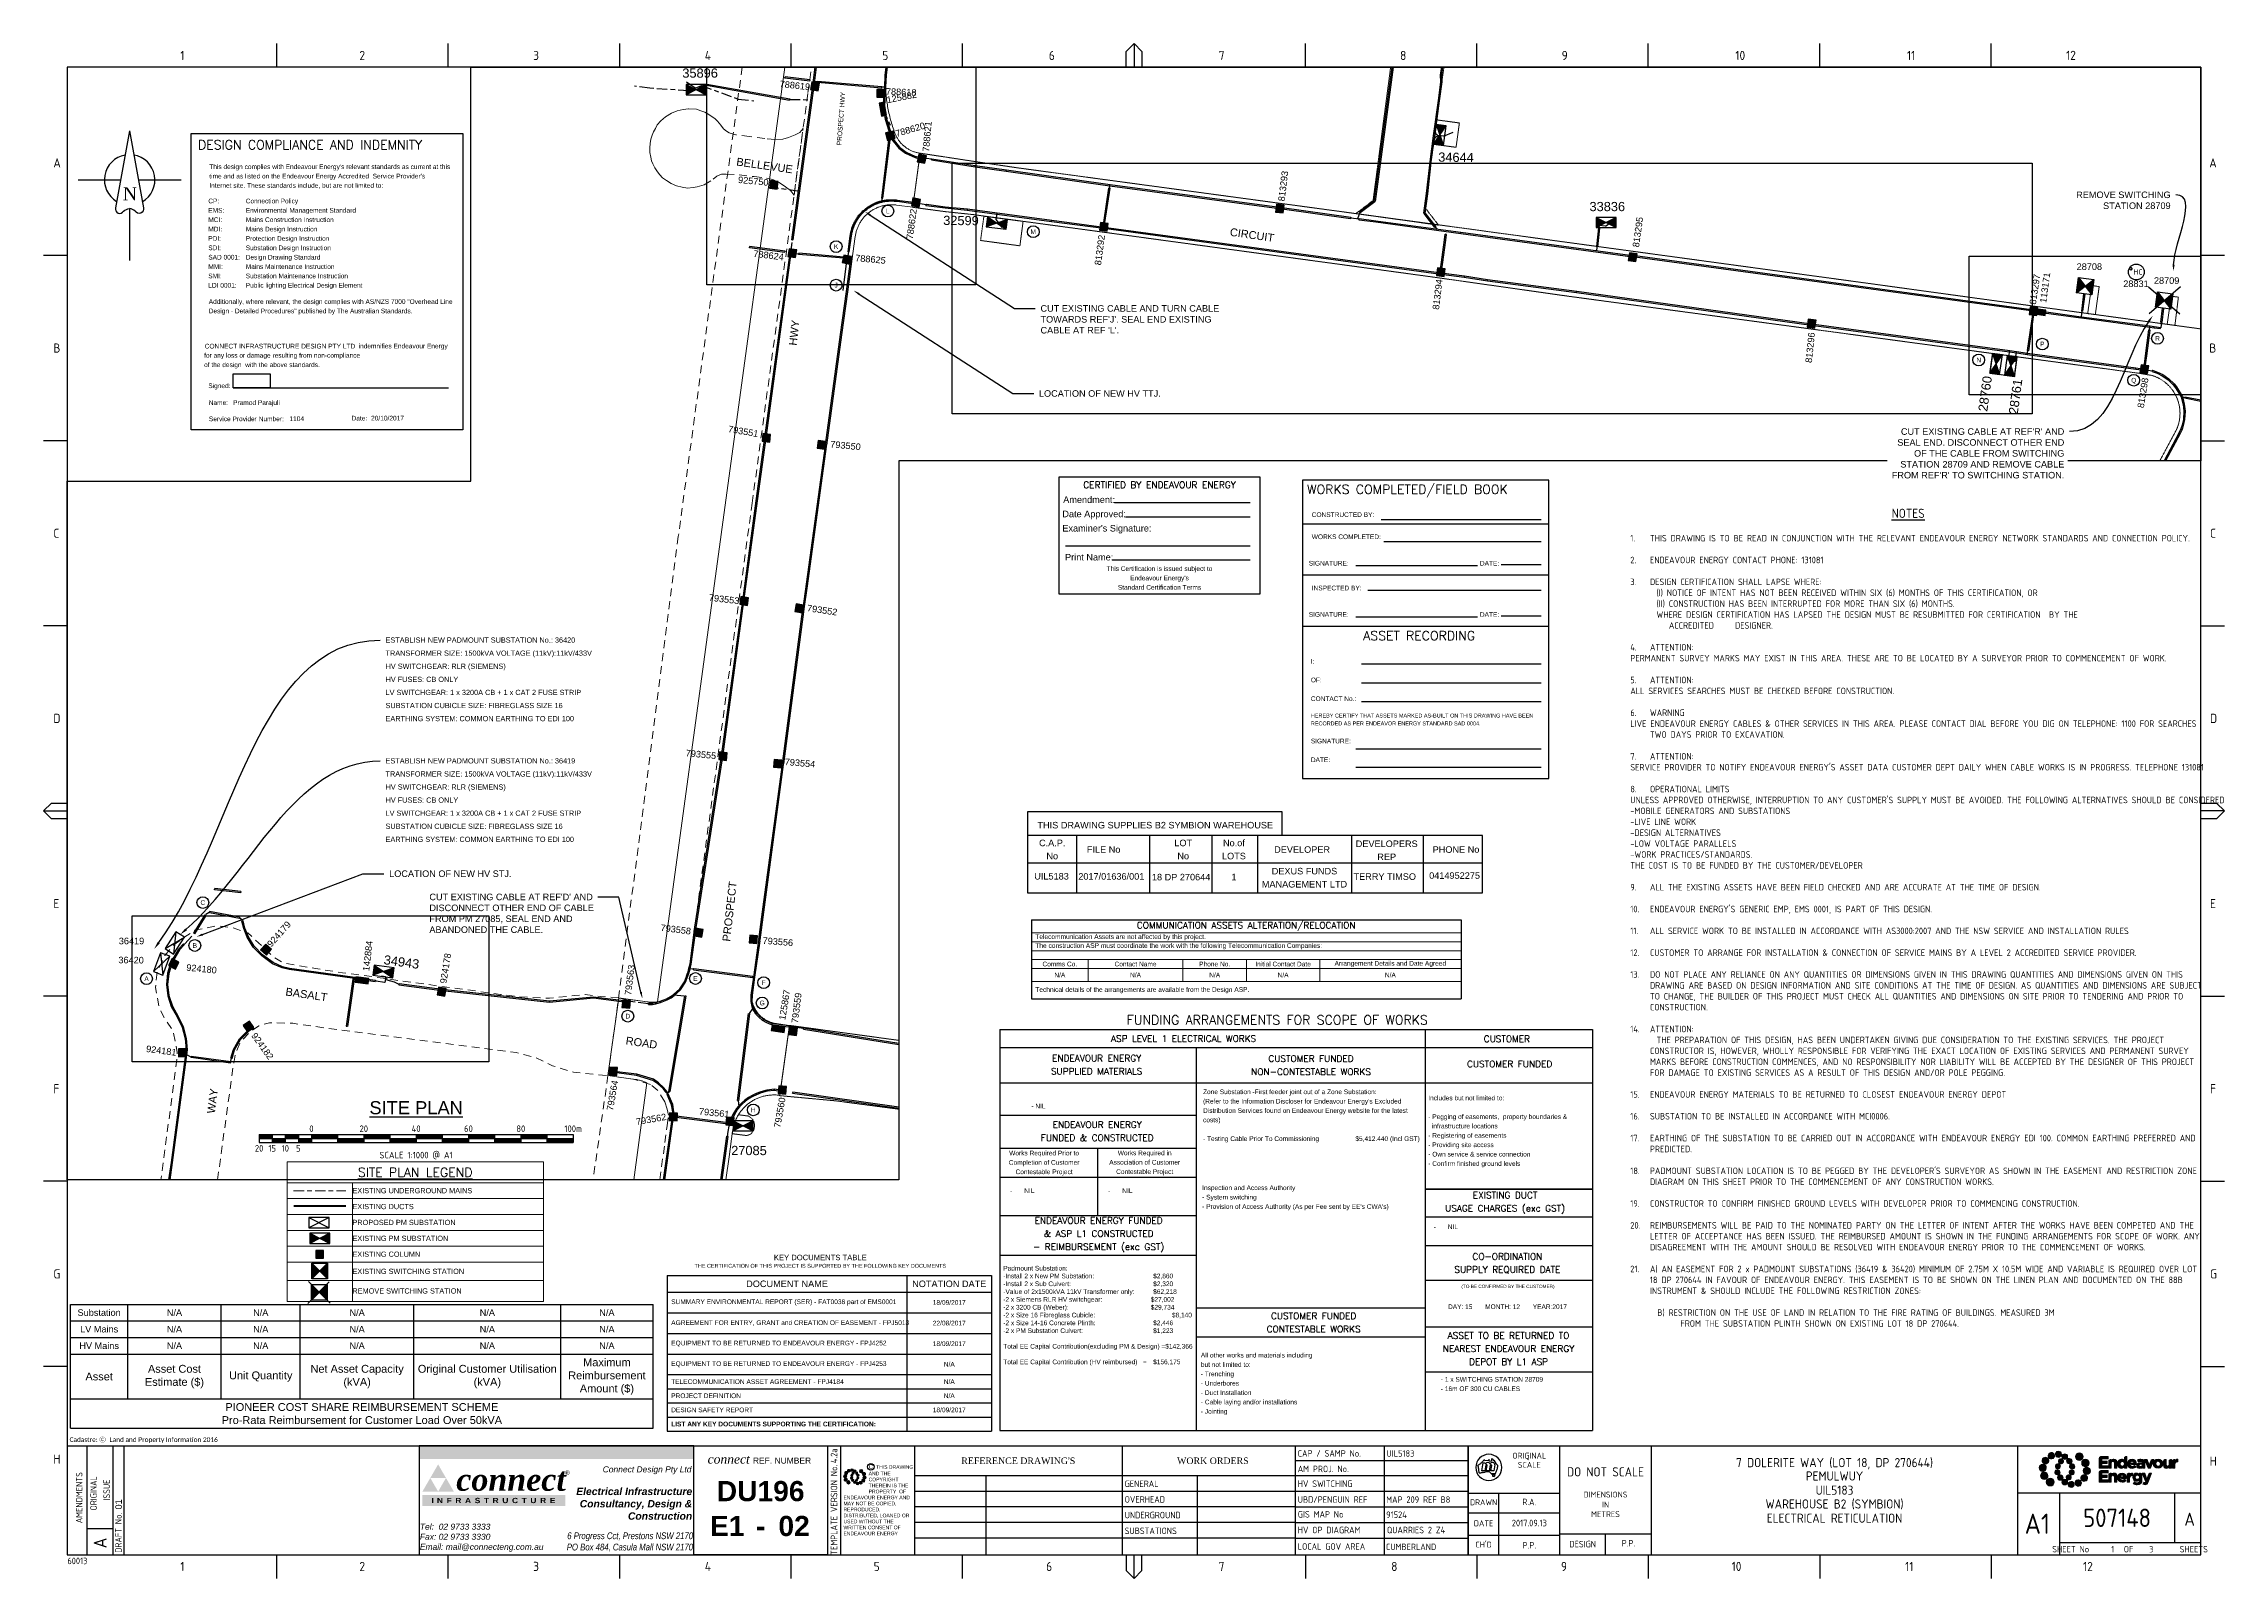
# Paper-space layout 'Sheet (1)' of a CAD drawing. Header units: metres, sheet in millimetres. Extents: x -17 to 816, y 1 to 588.
# The model-space entities are those that its viewports show. They can reach past a viewport. Long polylines and large blocks are cut down to what shows.
import ezdxf
from ezdxf import colors
from ezdxf.entities.mleader import LeaderData, LeaderLine
from ezdxf.enums import TextEntityAlignment as Align
from ezdxf.math import Vec2, Vec3

# ---------------------------------------------------------------- set-up
doc = ezdxf.new("R2010")
doc.units = ezdxf.units.M
for name, pattern in [('Cable Exist UG', [8.2, 4, -1.2, 1.8, -1.2]), ('Dash', [5, 3, -2]), ('HIDDEN', [0.375, 0.25, -0.125]), ('HIDDEN2', [0.1875, 0.125, -0.0625])]:
    doc.linetypes.add(name, pattern=pattern)
doc.layers.get('0').update_dxf_attribs({"color": 6})
for name, color, linetype in [('_User Miscellaneous1', 7, 'Continuous'), ('_User Miscellaneous3', 7, 'Continuous'), ('Duct_SP_EXT', 7, 'Continuous'), ('Notes', 7, 'Continuous'), ('Notes_SP_MISC', 7, 'Continuous'), ('SP_HV_EXT', 1, 'Continuous'), ('Sub_SP_EXT', 7, 'Continuous'), ('Sub_SP_NEW', 2, 'Continuous'), ('SupportsUG_SP_EXT', 7, 'Continuous'), ('SupportsUG_SP_LV_EXT', 7, 'Continuous'), ('SupportsUG_SP_LV_SL_EXT', 7, 'Continuous'), ('Trench_SP_EXT', 7, 'Continuous'), ('Trench_SP_NEW', 2, 'Continuous')]:
    doc.layers.add(name, color=color, linetype=linetype)
for name, color, linetype, lineweight in [('Cadastre Developer_SP_EXT', 9, 'Continuous', 5), ('Cadastre Other Property_SP_EXT', 9, 'HIDDEN', 5), ('Cadastre Road Names_SP_HV_LV_SL_EXT', 9, 'Continuous', 5), ('Cadastre Roads_SP_EXT', 9, 'Continuous', 5)]:
    doc.layers.add(name, color=color, linetype=linetype, lineweight=lineweight)
doc.layers.add('Viewports', color=6, linetype='Continuous', plot=False)
doc.styles.add('ABlkR8pt', font='', dxfattribs={"height": 2.0202})
doc.styles.add('ANI10pt', font='ARIALNI.TTF', dxfattribs={"height": 2.5863})
doc.styles.add('AR07pt', font='arial.ttf', dxfattribs={"height": 1.7978})
doc.styles.add('AR09pt', font='arial.ttf', dxfattribs={"height": 2.3115})
doc.styles.add('ARB30pt', font='arialbd.ttf', dxfattribs={"height": 7.705})
doc.styles.add('ARBI11pt', font='arialbi.ttf', dxfattribs={"height": 2.8252})
doc.styles.add('ARI09pt', font='ariali.ttf', dxfattribs={"height": 2.3115})
doc.styles.add('ARIAL', font='arial.ttf', dxfattribs={"height": 2})
doc.styles.add('COLUMN_LABEL', font='arial.ttf')
doc.styles.add('Elec', font='romand__.ttf')
doc.styles.add('iecARIAL', font='arial.ttf', dxfattribs={"height": 2})
doc.styles.add('iecISOCP', font='isocp.shx')
doc.styles.add('iecNAME', font='times.ttf')
doc.styles.add('iecTimesNewRoman', font='times.ttf')
doc.styles.add('ISO3098B', font='ISO3098B.SHX')
doc.styles.add('POLE_LABEL', font='arial.ttf')
doc.styles.get("Standard").update_dxf_attribs({"font": 'arial.ttf'})
doc.styles.add('TNRBI36pt', font='timesbi.ttf', dxfattribs={"height": 8.601})
doc.styles.add('TNRI14pt', font='timesi.ttf', dxfattribs={"height": 3.4292})
doc.styles.get('ABlkR8pt').set_extended_font_data('Arial Black')
doc.linetypes.add('Cable New UG', pattern='A,7,-0.25,["x",Standard,S=2,R=0,X=0.2,Y=-0.8],-2.1', length=9.35)
doc.linetypes.add('IE Trench HV', pattern='A,7,-0.2,["/",Standard,S=3,R=0,X=0.6,Y=-1.4],-2.5', length=9.7)
picture_1 = doc.add_image_def('image5.jpg', size_in_pixel=(106, 41))
picture_2 = doc.add_image_def('image1.jpg', size_in_pixel=(1825, 746))
picture_3 = doc.add_image_def('image2.jpg', size_in_pixel=(1377, 1183))
picture_4 = doc.add_image_def('image3.jpg', size_in_pixel=(1325, 709))
picture_5 = doc.add_image_def('image4.jpg', size_in_pixel=(5529, 1283))

psp = doc.layouts.new('Sheet (1)')

# ---------------------------------------------------------------- texts
at = {"layer": '_User Miscellaneous1', "insert": (589.05, 410.02), "char_height": 2.5, "attachment_point": 1, "style": 'ARIAL'}
psp.add_mtext_dynamic_manual_height_columns("\\pi99.865;{\\Fisocp|c0;\\H1.4x;\\LNOTES\\l\\P\\pi0;\\H0.71429x;\\P\\pi-7.5,l7.5,t7.5;\\H0.99999x;\\C7;1.^ITHIS DRAWING IS TO BE READ IN CONJUNCTION WITH THE RELEVANT ENDEAVOUR ENERGY NETWORK STANDARDS AND CONNECTION POLICY.\\P\\pi106.23,l0,tz;\\P\\pi-7.5,l7.5,t7.5;2.^IENDEAVOUR ENERGY CONTACT PHONE: 131081\\P\\pi106.23,l0,tz;\\P\\pi-7.5,l7.5,t7.5;3.^IDESIGN CERTIFICATION SHALL LAPSE WHERE:\\P\\pi0,t10;^I(I) NOTICE OF INTENT HAS NOT BEEN RECEIVED WITHIN SIX (6) MONTHS OF THIS CERTIFICATION, OR\\P\\pl0,tz;^I(II) CONSTRUCTION HAS BEEN INTERRUPTED FOR MORE THAN SIX (6) MONTHS.\\P^IWHERE DESIGN CERTIFICATION HAS LAPSED THE DESIGN MUST BE RESUBMITTED FOR CERTIFICATION ^IBY THE       \\P          ACCREDITED ^IDESIGNER.\\P\\P\\pi-7.5,l7.5,t7.5;4.^IATTENTION:^JPERMANENT SURVEY MARKS MAY EXIST IN THIS AREA. THESE ARE TO BE LOCATED BY A SURVEYOR PRIOR TO COMMENCEMENT OF WORK.\\P\\pi106.23,l0,tz;\\P\\pi-7.5,l7.5,t7.5;5.^IATTENTION:^JALL SERVICES SEARCHES MUST BE CHECKED BEFORE CONSTRUCTION.\\P\\pi106.23,l0,tz;\\P\\pi-7.5,l7.5,t7.5;6.^IWARNING^JLIVE ENDEAVOUR ENERGY CABLES & OTHER SERVICES IN THIS AREA. PLEASE CONTACT DIAL BEFORE YOU DIG ON TELEPHONE: 1100 FOR SEARCHES TWO DAYS PRIOR TO EXCAVATION.\\P\\pi106.23,l0,tz;\\P\\pi-7.5,l7.5,t7.5;7.^IATTENTION:^JSERVICE PROVIDER TO NOTIFY ENDEAVOUR ENERGY'S ASSET DATA CUSTOMER DEPT DAILY WHEN CABLE WORKS IS IN PROGRESS. TELEPHONE 131081\\P\\pi106.23,l0,tz;\\P\\pi-7.5,l7.5,t7.5;8.^IOPERATIONAL LIMITS^JUNLESS APPROVED OTHERWISE, INTERRUPTION TO ANY CUSTOMER'S SUPPLY MUST BE AVOIDED. THE FOLLOWING ALTERNATIVES SHOULD BE CONSIDERED^J-MOBILE GENERATORS AND SUBSTATIONS^J-LIVE LINE WORK^J-DESIGN ALTERNATIVES^J-LOW VOLTAGE PARALLELS^J-WORK PRACTICES/STANDARDS.^JTHE COST IS TO BE FUNDED BY THE CUSTOMER/DEVELOPER^J\\P9.^IALL THE EXISTING ASSETS HAVE BEEN FIELD CHECKED AND ARE ACCURATE AT THE TIME OF DESIGN.^J\\P\\C256;10.^IENDEAVOUR ENERGY'S GENERIC EMP, EMS 0001, IS PART OF THIS DESIGN.\\P\\pi0,l0,tz;\\P\\pi-7.5,l7.5,t7.5;11.^IALL SERVICE WORK TO BE INSTALLED IN ACCORDANCE WITH AS3000:2007 AND THE NSW SERVICE AND INSTALLATION RULES\\P\\pi0,l0,tz;\\P\\pi-7.5,l7.5,t7.5;12.^ICUSTOMER TO ARRANGE FOR INSTALLATION & CONNECTION OF SERVICE MAINS BY A LEVEL 2 ACCREDITED SERVICE PROVIDER.\\P\\pi0,l0,tz;\\P\\pi-7.5,l7.5,t7.5;13.^IDO NOT PLACE ANY RELIANCE ON ANY QUANTITIES OR DIMENSIONS GIVEN IN THIS DRAWING QUANTITIES AND DIMENSIONS GIVEN ON THIS DRAWING ARE BASED ON DESIGN INFORMATION AND SITE CONDITIONS AT THE TIME OF DESIGN. AS QUANTITIES AND DIMENSIONS ARE SUBJECT TO CHANGE, THE BUILDER OF THIS PROJECT MUST CHECK ALL QUANTITIES AND DIMENSIONS ON SITE PRIOR TO TENDERING AND PRIOR TO CONSTRUCTION.\\P\\pi0,l0,tz;\\P\\pi-7.5,l7.5,t7.5;14.^IATTENTION:\\P\\ptz;^ITHE PREPARATION OF THIS DESIGN, HAS BEEN UNDERTAKEN GIVING DUE CONSIDERATION TO THE EXISTING SERVICES. THE PROJECT CONSTRUCTOR IS, HOWEVER, WHOLLY RESPONSIBLE FOR VERIFYING THE EXACT LOCATION OF EXISTING SERVICES AND PERMANENT SURVEY MARKS BEFORE CONSTRUCTION COMMENCES, AND NO RESPONSIBILITY NOR LIABILITY WILL BE ACCEPTED BY THE DESIGNER OF THIS PROJECT FOR DAMAGE TO EXISTING SERVICES AS A RESULT OF THIS DESIGN AND/OR POLE PEGGING.\\P\\pi0,l0;\\P\\pi-7.5,l7.5,t7.5;15.^IENDEAVOUR ENERGY MATERIALS TO BE RETURNED TO CLOSEST ENDEAVOUR ENERGY DEPOT\\P\\pi0,l0,tz;\\P\\pi-7.5,l7.5,t7.5;16.^ISUBSTATION TO BE INSTALLED IN ACCORDANCE WITH MCI0006.\\P\\pi0,l0,tz;\\P\\pi-7.5,l7.5,t7.5;17.^IEARTHING OF THE SUBSTATION TO BE CARRIED OUT IN ACCORDANCE WITH ENDEAVOUR ENERGY EDI 100. COMMON EARTHING PREFERRED AND PREDICTED.\\P\\pi0,l0,tz;\\P\\pi-7.5,l7.5,t7.5;18.^IPADMOUNT SUBSTATION LOCATION IS TO BE PEGGED BY THE DEVELOPER'S SURVEYOR AS SHOWN IN THE EASEMENT AND RESTRICTION ZONE DIAGRAM ON THIS SHEET PRIOR TO THE COMMENCEMENT OF ANY CONSTRUCTION WORKS.\\P\\pi0,l0,tz;\\P\\pi-7.5,l7.5,t7.5;19.^ICONSTRUCTOR TO CONFIRM FINISHED GROUND LEVELS WITH DEVELOPER PRIOR TO COMMENCING CONSTRUCTION.\\H0.99999x;\\C7;\\P\\pi106.23,l0,tz;\\P\\pi-7.5,l7.5,t7.5;20.^IREIMBURSEMENTS WILL BE PAID TO THE NOMINATED PARTY ON THE LETTER OF INTENT AFTER THE WORKS HAVE BEEN COMPETED AND THE LETTER OF ACCEPTANCE HAS BEEN ISSUED. THE REIMBURSED AMOUNT IS SHOWN IN THE FUNDING ARRANGEMENTS FOR SCOPE OF WORK. ANY DISAGREEMENT WITH THE AMOUNT SHOULD BE RESOLVED WITH ENDEAVOUR ENERGY PRIOR TO THE COMMENCEMENT OF WORKS.\\P\\pi106.23,l0,tz;\\P\\pi-7.5,l7.5,t7.5;\\C256;21.^IA) AN EASEMENT FOR 2 x PADMOUNT SUBSTATIONS (36419 & 36420) MINIMUM OF 2.75M X 10.5M WIDE AND VARIABLE IS REQUIRED OVER LOT 18 DP 270644 IN FAVOUR OF ENDEAVOUR ENERGY. THIS EASEMENT IS TO BE SHOWN ON THE LINEN PLAN AND DOCUMENTED ON THE 88B INSTRUMENT & SHOULD INCLUDE THE FOLLOWING RESTRICTION ZONES:\\P\\pi0,l0,tz;\\P       B) RESTRICTION ON THE USE OF LAND IN RELATION TO THE FIRE RATING OF BUILDINGS. MEASURED 3M \\P             FROM THE SUBSTATION PLINTH SHOWN ON EXISTING LOT 18 DP 270644.}", width=212.468, gutter_width=10, heights=[0], dxfattribs=at)
at = {"layer": 'Notes'}
for s, p in [('THIS DRAWING SUPPLIES B2 SYMBION WAREHOUSE ', (408, 289.12)), ('FILE No', (387.79, 279.81)), ('DEVELOPER', (463.62, 279.81)), ('PHONE No', (522.44, 279.8)), ('UIL5183', (367.88, 269.59)), ('2017/01636/001', (390.72, 269.53)), ('1', (437.6, 269.3)), ('0414952275', (521.9, 269.86))]:
    psp.add_text(s, height=2.5, dxfattribs=at).set_placement(p, align=Align.MIDDLE_CENTER)
at = {"layer": 'Notes', "char_height": 2.5, "attachment_point": 5, "line_spacing_factor": 1.2}
for s, insert in [('C.A.P.\\PNo', (368.15, 279.81)), ('LOT\\PNo', (418.2, 279.81)), ('No.of\\PLOTS', (437.57, 279.81)), ('DEVELOPERS\\PREP', (495.96, 279.51)), ('DEXUS FUNDS\\PMANAGEMENT LTD', (464.54, 269.03)), ('TERRY TIMSO', (495.21, 269.45))]:
    psp.add_mtext(s, dxfattribs=dict(at, insert=insert))
at = {"layer": 'Notes', "linetype": 'Cable Exist UG', "lineweight": 0, "insert": (417.4, 270.52), "char_height": 2.5, "width": 23.7909, "attachment_point": 2}
psp.add_mtext('18 DP 270644', dxfattribs=at)
at = {"layer": 'Notes', "insert": (125.06, 183.67), "char_height": 2, "attachment_point": 2, "style": 'iecARIAL'}
psp.add_mtext_dynamic_manual_height_columns('{\\H2.5x;\\LSITE PLAN}', width=35.1598, gutter_width=9, heights=[0], dxfattribs=at)
at = {"layer": 'Notes', "color": 1, "lineweight": -3, "insert": (279.51, 124.98), "char_height": 3, "width": 117.1263, "attachment_point": 2}
psp.add_mtext('{\\H0.6962x;\\C7;KEY DOCUMENTS TABLE\\P\\H0.716x;THE CERTIFICATION OF THIS PROJECT IS SUPPORTED BY THE FOLLOWING KEY DOCUMENTS}', dxfattribs=at)

msp = doc.modelspace()

# ---------------------------------------------------------------- texts
at = {"layer": 'Cadastre Road Names_SP_HV_LV_SL_EXT'}
for s, height, rotation, p in [('PROSPECT HWY', 1.8, 85.77144, (307362.36, 6255648.7)), ('BELLEVUE                                                                                                                                                 CIRCUIT', 3, 351.89149, (307322.09, 6255641.07))]:
    msp.add_text(s, height=height, rotation=rotation, dxfattribs=at).set_placement(p)
at = {"layer": 'Cadastre Road Names_SP_HV_LV_SL_EXT', "color": 7}
for s, rotation, p in [('PROSPECT                                                                                                                                                                                 HWY', 83.62877, (307319.85, 6255344.37)), ('BASALT                                                                                                   ROAD', 351.81108, (307149.8, 6255323.94)), ('DOLERITE                                                   WAY', 82.57709, (307112.54, 6255198.97))]:
    msp.add_text(s, height=3, rotation=rotation, dxfattribs=at).set_placement(p)

# ---------------------------------------------------------------- blocks, each defined once
blk = doc.blocks.new('A$C30A46249')
at = {"color": 7, "lineweight": -3, "insert": (6.92, 4.97), "char_height": 1.79, "attachment_point": 7, "line_spacing_factor": 1.2}
blk.add_mtext('{\\fCalibri|b0|i0|c0|p34;\\C256;Cadastre: \\fMS Gothic|b0|i0|c128|p49;\\C250;\\c2236962;Ⓒ\\fMS Gothic|b0|i0|c0|p49; \\fCalibri|b0|i0|c0|p34;\\C256;Land and Property Information 2016}', dxfattribs=at)
blk = doc.blocks.new('Logo_Connect_EE')
at = {"true_color": 0x800000}
for points in [[(-51.05, -5), (-51.05, 0), (-156.05, 0), (-156.05, -5)], [(-100.16, -23.03), (-100.16, -18.76), (-154.78, -18.76), (-154.78, -23.03)]]:
    blk.add_hatch(color=16, dxfattribs=at).paths.add_polyline_path(points)
h = blk.add_hatch(color=16, dxfattribs=at)
h.paths.add_polyline_path([(-148.78, -17.46), (-151.78, -12.27), (-154.78, -17.46)])
h.paths.add_polyline_path([(-145.78, -12.27), (-148.78, -7.07), (-151.78, -12.27)])
h.paths.add_polyline_path([(-145.78, -12.27), (-148.78, -17.46), (-142.78, -17.46)])
for points in [[(-156.05, -41.65), (-51.05, -41.65), (-51.05, 0), (-156.05, 0)], [(-51.05, 0), (0, 0), (0, -41.65), (-51.05, -41.65)]]:
    blk.add_lwpolyline(points, close=True)
for s, insert, char_height, width, attachment_point, style in [('Connect Design Pty Ltd', (-51.97, -9.34), 2.3115, 39.4211, 6, 'ARI09pt'), ('{\\C14;\\c128;connect}', (-29.68, -5.1), 3.4292, 16.0383, 6, 'TNRI14pt'), ('{\\C7;REF. NUMBER}', (-28.49, -5.64), 2.3115, 24.0362, 4, 'AR09pt'), ('{\\C16;\\c128;connect}', (-141.84, -12.95), 8.601, 39.6365, 4, 'TNRBI36pt'), ('{\\C16;\\c128;®}', (-99.4, -10.27), 1.7978, 3.2698, 5, 'AR07pt'), ('Electrical Infrastructure Consultancy, Design & Construction', (-51.69, -22.13), 2.8252, 44.7278, 6, 'ARBI11pt'), ('{\\T1.15;\\C7;\\c16777215;I N F R A S T R U C T U R E}', (-127.47, -20.9), 2.0202, 49.5146, 5, 'ABlkR8pt'), ('Tel:  02 9733 3333\\PFax: 02 9733 3330\\PEmail: mail@connecteng.com.au', (-155.75, -40.44), 2.3115, 47.3811, 7, 'ARI09pt'), ('6 Progress Cct, Prestons NSW 2170\\PPO Box 484, Casula Mall NSW 2170', (-51.37, -40.44), 2.5863, 57.1395, 9, 'ANI10pt'), ('-', (-25.53, -30.62), 7.71, 3.5845, 5, 'ARB30pt')]:
    blk.add_mtext(s, dxfattribs=dict(insert=insert, char_height=char_height, width=width, attachment_point=attachment_point, style=style))
at = {"style": 'ARB30pt'}
for tag, p in [('CONNECT_REF', (-25.53, -17.29)), ('CONNECT_SHEETREF', (-38.29, -30.62)), ('CONNECT_REV_NUM', (-12.76, -30.62))]:
    blk.add_attdef(tag, text='', height=7.71, dxfattribs=at).set_placement(p, align=Align.MIDDLE_CENTER)
blk = doc.blocks.new('NorthPnt 11(NP11)')
for p, q in [((-19.7, 0.02), (-3.49, 0)), ((3.32, 0), (19.7, -0.02)), ((-0.08, -10.94), (-0.08, -30.8))]:
    blk.add_line(p, q)
for points in [[(-0.08, 18.81), (-5.43, -10.68, 0.877048), (-2.29, -11.9, -0.1543), (-0.08, -10.94, 0.090511)], [(-0.08, 18.81), (5.26, -10.68, -0.877048), (2.13, -11.9, 0.1543), (-0.08, -10.94, -0.090511)]]:
    blk.add_lwpolyline(points, format="xyb")
for start, end in [(100.5988, 238.86433), (300.09942, 80.43745)]:
    blk.add_arc((0, 0), 9.64, start, end)
at = {"color": 7, "style": 'iecNAME'}
blk.add_text('N', height=5.02, dxfattribs=at).set_placement((-2.62, -7.82))
blk = doc.blocks.new('NOTE_WORKS-COMPLETED')
at = {"lineweight": -3}
for p, q in [((94.11, 97.2), (0, 97.2)), ((94.11, 77.62), (0, 77.62)), ((93.87, 58.03), (0, 58.03))]:
    blk.add_line(p, q, dxfattribs=at)
at = {"color": 7, "linetype": 'Continuous', "lineweight": -3}
for p, q in [((30, 99), (91.13, 99)), ((31, 90.55), (91.13, 90.55)), ((20.3, 81.37), (66.83, 81.37)), ((75.92, 81.71), (91.13, 81.71)), ((25, 71.88), (91.13, 71.88)), ((20.3, 61.78), (66.83, 61.78)), ((75.92, 62.13), (91.13, 62.13)), ((22.5, 43.79), (91.13, 43.79)), ((22.5, 36.59), (91.13, 36.59)), ((22.5, 29.42), (91.13, 29.42)), ((20.3, 11.37), (91.13, 11.37)), ((20.3, 4.28), (91.13, 4.28))]:
    blk.add_line(p, q, dxfattribs=at)
at = {"lineweight": -3}
blk.add_lwpolyline([(0, 0), (94.11, 0), (94.11, 113.95), (0, 113.95)], close=True, dxfattribs=at)
at = {"color": 7, "lineweight": -3, "style": 'Elec'}
blk.add_text('WORKS COMPLETED/FIELD BOOK', height=3.5, dxfattribs=at).set_placement((1.75, 110.45), align=Align.MIDDLE_LEFT)
at = {"color": 7, "lineweight": -3}
for s, p in [('CONSTRUCTED BY:', (3.51, 100.79)), ('WORKS COMPLETED:', (3.52, 92.34)), ('INSPECTED BY:', (3.52, 72.76))]:
    blk.add_text(s, height=1.79, dxfattribs=at).set_placement(p, align=Align.MIDDLE_LEFT)
for s, p in [('SIGNATURE:', (10, 82.23)), ('DATE:', (71.45, 82.23)), ('SIGNATURE:', (10, 62.65)), ('DATE:', (71.45, 62.65))]:
    blk.add_text(s, height=1.79, dxfattribs=at).set_placement(p, align=Align.MIDDLE_CENTER)
at = {"color": 7, "lineweight": -3, "style": 'Elec'}
blk.add_text('ASSET RECORDING', height=3.5, dxfattribs=at).set_placement((23.19, 56.32), align=Align.TOP_LEFT)
at = {"color": 7, "lineweight": -3, "insert": (3.17, 45.68), "char_height": 1.79, "width": 89.6105, "attachment_point": 1, "line_spacing_factor": 1.2}
blk.add_mtext('I:\\P\\POF:\\P\\PCONTACT No.:\\P{\\H0.83799x;\\PHEREBY CERTIFY THAT ASSETS MARKED AS-BUILT ON THIS DRAWING HAVE BEEN\\PRECORDED AS PER ENDEAVOR ENERGY STANDARD SAD 0004.}\\P\\PSIGNATURE:\\P\\PDATE:', dxfattribs=at)
at = {"color": 7, "lineweight": -3}
for tag, p in [('CONSTRUCTEDBY', (32.92, 99.87)), ('WORKSCOMPLETED', (32.93, 91.44)), ('SIGNATURE', (23.86, 81.87)), ('DATE', (77.31, 82.21)), ('INSPECTEDBY', (25.68, 72.38)), ('SIGNATURE', (24.59, 62.28)), ('DATE', (77.75, 62.63)), ('ASSETRECORD', (28.77, 44.53)), ('ASSETRECORDOF', (28.5, 37.33)), ('CONTACTNO', (28.5, 30.15)), ('SIGNATURE', (31.79, 12.95)), ('DATE', (32, 5.02))]:
    blk.add_attdef(tag, p, '', height=1.79, dxfattribs=at)
blk = doc.blocks.new('NOTE_CERTIFIED-BY-IE')
at = {"color": 7, "linetype": 'Continuous', "lineweight": -3}
for p, q in [((21.25, 34.9), (73.15, 34.9)), ((25.46, 29.41), (73.15, 29.41)), ((2.51, 18.32), (73.15, 18.32)), ((20.45, 12.96), (73.15, 12.96))]:
    blk.add_line(p, q, dxfattribs=at)
blk.add_lwpolyline([(0, 0), (76.98, 0), (76.98, 44.52), (0, 44.52)], close=True)
at = {"color": 7, "lineweight": -3, "style": 'Elec'}
blk.add_text('CERTIFIED BY ENDEAVOUR ENERGY', height=2.52, dxfattribs=at).set_placement((38.51, 41.58), align=Align.MIDDLE_CENTER)
at = {"color": 7, "lineweight": -3}
for s, p in [('Amendment:', (1.7, 35.94)), ('Date Approved:', (1.37, 30.47)), ("Examiner's Signature:", (1.37, 25.01))]:
    blk.add_text(s, height=2.5, dxfattribs=at).set_placement(p, align=Align.MIDDLE_LEFT)
blk.add_text('Print Name:', height=2.5, dxfattribs=at).set_placement((2.4, 11.95), align=Align.BOTTOM_LEFT)
at = {"color": 7, "lineweight": -3, "insert": (38.49, 5.99), "char_height": 1.79, "attachment_point": 5, "line_spacing_factor": 1.2}
blk.add_mtext("This Certification is issued subject to \\PEndeavour Energy's \\PStandard Certification Terms", dxfattribs=at)
blk = doc.blocks.new('NOTE_DESIGN-COMPLIANCE')
blk.add_line((16, 16.01), (98.33, 16.01))
blk.add_lwpolyline([(0, 113.3), (103.74, 113.3), (103.74, 0), (0, 0)], close=True)
at = {"color": 7, "lineweight": -3, "style": 'Elec'}
blk.add_text('DESIGN COMPLIANCE AND INDEMNITY', height=3.5, dxfattribs=at).set_placement((2.6, 106.13), align=Align.BOTTOM_LEFT)
at = {"color": 7, "lineweight": -3}
for s, p in [('Signed:', (6.54, 17.75)), ('Name:', (6.71, 11.32)), ('Service Provider Number:', (6.76, 5.11)), ('Date: ', (61.29, 5.38))]:
    blk.add_text(s, height=1.79, dxfattribs=at).set_placement(p, align=Align.TOP_LEFT)
at = {"color": 7, "lineweight": -3, "char_height": 1.79, "line_spacing_factor": 1.2}
for s, insert, attachment_point in [("This design complies with Endeavour Energy's relevant standards as current at this \\Ptime and as listed on the Endeavour Energy Accredited  Service Provider's\\PInternet site. These standards include, but are not limited to:", (6.92, 92.16), 7), ('CP:^I^IConnection Policy\\PEMS:^I^IEnvironmental Management Standard\\PMCI:^I^IMains Construction Instruction\\PMDI:^I^IMains Design Instruction\\PPDI:^I^IProtection Design Instruction\\PSDI:^I^ISubstation Design Instruction\\PSAD 0001:^IDesign Drawing Standard\\PMMI:^I^IMains Maintenance Instruction\\PSMI:^I^ISubstation Maintenance Instruction\\PLDI 0001:^IPublic lighting Electrical Design Element ', (6.53, 88.36), 1), ('\\PAdditionally, where relevant, the design complies with AS/NZS 7000 "Overhead Line\\PDesign - Detailed Procedures" published by The Australian Standards.', (6.7, 53.5), 1), ('                                                                                     indemnifies Endeavour Energy \\Pfor any loss or damage resulting from non-compliance \\Pof the design  with the above standards.', (4.93, 32.94), 1)]:
    blk.add_mtext(s, dxfattribs=dict(at, insert=insert, attachment_point=attachment_point))
at = {"ltscale": 0.5}
for tag, p in [('COMPANYNAME', (5.15, 31.1)), ('NAME', (16, 9.52)), ('SPN', (37.54, 3.38)), ('DATE', (68.73, 3.59))]:
    blk.add_attdef(tag, p, '', height=1.8, dxfattribs=at)
image = blk.add_image(picture_1, insert=(16, 16.01), size_in_units=(14.13, 5.46))
image.dxf.flags = 7
blk = doc.blocks.new('FUNDING_ARRANGEMENTS')
at = {"layer": 'Notes'}
for p, q in [((-0.01, 153.2), (226.51, 153.2)), ((162.56, 152.99), (162.56, 0)), ((226.51, 153.2), (226.51, 0)), ((0.01, 146.35), (226.51, 146.35)), ((75.07, 146.1), (75.07, 0)), ((0, 132.89), (226.51, 132.89)), ((75.07, 120.43), (0, 120.43)), ((75.07, 107.76), (0, 107.76)), ((37.35, 107.71), (37.35, 82.21)), ((0.08, 96.75), (75.01, 96.75)), ((0, 82.21), (75.07, 82.21)), ((162.56, 81.68), (226.51, 81.68)), ((0.06, 67.02), (75.04, 67.02)), ((162.56, 70.65), (226.51, 70.65)), ((162.56, 57.42), (226.51, 57.42)), ((75.07, 46.86), (162.56, 46.86)), ((75.04, 35.75), (162.56, 35.75)), ((162.56, 39.57), (226.51, 39.57)), ((162.56, 22.46), (226.51, 22.46))]:
    blk.add_line(p, q, dxfattribs=at)
blk.add_lwpolyline([(0, 153.2), (0, 0), (226.51, 0)], dxfattribs=at)
blk.add_polyline3d([(162.56, 92.18, 0), (226.51, 92.18, 0)], close=True, dxfattribs=at)
at = {"lineweight": 0, "insert": (1.32, 62.93), "char_height": 1.79, "width": 72.6149, "attachment_point": 1}
blk.add_mtext('{\\C0;Padmount Substation:\\P-Install 2 x New PM Substation:^I^I^I^I$2,860\\P-Install 2 x Sub Culvert:^I^I^I^I^I$2,320\\P-Value of 2x1500kVA 11kV Transformer only: ^I$62,218\\P-2 x Siemens RLR HV switchgear:^I^I         $27,002\\P-2 x 3200 CB (Weber):       ^I^I^I         $29,734\\P-2 x Size 16 Fibreglass Cubicle: ^I^I^I^I$8,140\\P-2 x Size 14-16 Concrete Plinth:^I^I^I^I$2,446\\P-2 x PM Substation Culvert:^I^I^I^I$1,223\\P\\PTotal EE Capital Contribution(excluding PM & Design) =$142,366}\\P\\P{\\C7;Total EE Capital Contribution (HV reimbursed)   = ^I$156,175}', dxfattribs=at)
at = {"layer": 'Notes', "color": 7, "lineweight": -3, "style": 'Elec'}
for s, height, p in [('FUNDING ARRANGEMENTS FOR SCOPE OF WORKS', 3.5, (48.5, 156.91)), ('ASP LEVEL 1 ELECTRICAL WORKS', 2.5, (42.46, 149.75)), (' CUSTOMER', 2.5, (183.21, 149.63))]:
    blk.add_text(s, height=height, dxfattribs=at).set_placement(p, align=Align.MIDDLE_LEFT)
blk.add_text('CUSTOMER FUNDED', height=2.5, dxfattribs=at).set_placement((194.83, 140.05), align=Align.MIDDLE_CENTER)
at = {"layer": 'Notes', "color": 7, "lineweight": -3}
for s, height, p in [('(TO BE CONFIRMED BY THE CUSTOMER)', 1.2816, (194.19, 55.06)), ('DAY: 15       MONTH: 12       YEAR:2017', 1.79, (194.01, 47.32))]:
    blk.add_text(s, height=height, dxfattribs=at).set_placement(p, align=Align.MIDDLE_CENTER)
at = {"layer": 'Notes', "color": 7, "lineweight": -3, "char_height": 2.5, "attachment_point": 5, "line_spacing_factor": 1.2, "style": 'Elec'}
for s, insert in [('ENDEAVOUR ENERGY \\PSUPPLIED MATERIALS', (37, 139.75)), ('CUSTOMER FUNDED \\PNON-CONTESTABLE WORKS', (118.92, 139.6)), ('ENDEAVOUR ENERGY \\PFUNDED & CONSTRUCTED', (37.22, 114.37)), ('EXISTING DUCT\\PUSAGE CHARGES (exc GST)', (193.08, 87)), ('CO-ORDINATION\\PSUPPLY REQUIRED DATE', (193.96, 63.89)), ('CUSTOMER FUNDED\\PCONTESTABLE WORKS', (119.92, 41.28)), ('ASSET TO BE RETURNED TO\\PNEAREST ENDEAVOUR ENERGY\\PDEPOT BY L1 ASP', (194.41, 31.29))]:
    blk.add_mtext(s, dxfattribs=dict(at, insert=insert))
at = {"layer": 'Notes', "color": 7, "lineweight": -3, "char_height": 1.79, "line_spacing_factor": 1.2}
for s, insert, width, attachment_point in [("Zone Substation -First feeder joint out of a Zone Substation:\\P(Refer to the Information Discloser for Endeavour Energy's Excluded Distribution Services found on Endeavour Energy website for the latest costs)\\P                                                  \\P- Testing Cable Prior To Commissioning                    $5,412.440 (Incl GST)", (77.67, 130.32), 83.976, 1), ('Includes but not limited to:\\P\\P- Pegging of easements,  property boundaries &\\P  infrastructure locations\\P- Registering of easements\\P- Providing site access\\P- Own service & service connection\\P- Confirm finished ground levels', (163.73, 114.28), 56.9992, 4), ('Works Required Prior to Completion of Customer Contestable Project', (16.92, 102.17), 30.6517, 5), ('Works Required in Association of Customer Contestable Project', (55.36, 102.23), 30.6517, 5), ('\\pi-5.37,l7.16,t7.16;-^INIL', (2.16, 91.67), 34.205, 4), ('\\pi-5.37,l7.16,t7.16;-^INIL', (39.62, 91.67), 34.205, 4), ("\\PInspection and Access Authority\\P- System switching\\P- Provision of Access Authority (As per Fee sent by EE's CWA's)", (77.34, 97.23), 83.976, 1), ('\\pi-5.37,l7.16,t7.16;-^INIL', (164.02, 77.86), 34.205, 4), ('All other works and materials including\\Pbut not limited to:\\P- Trenching\\P- Underbores\\P- Duct Installation\\P- Cable laying and/or installations\\P- Jointing', (76.83, 17.79), 71.0135, 4), ('- 1 x SWITCHING STATION 28709\\P- 16m OF 300 CU CABLES', (168.54, 17.76), 57.8239, 4)]:
    blk.add_mtext(s, dxfattribs=dict(at, insert=insert, width=width, attachment_point=attachment_point))
at = {"layer": 'Notes', "color": 7, "lineweight": -3, "insert": (12.06, 123.95), "char_height": 1.79, "attachment_point": 4, "line_spacing_factor": 1.2}
blk.add_mtext('- NIL', dxfattribs=at)
at = {"layer": 'Notes', "color": 7, "lineweight": -3, "insert": (37.77, 74.82), "char_height": 2.5, "width": 75.5225, "attachment_point": 5, "line_spacing_factor": 1.2, "style": 'Elec'}
blk.add_mtext('ENDEAVOUR ENERGY FUNDED \\P& ASP L1 CONSTRUCTED \\P- REIMBURSEMENT (exc GST)', dxfattribs=at)
blk = doc.blocks.new('*T213')
at = {"layer": 'Notes', "color": 0, "linetype": 'ByBlock', "lineweight": -2, "transparency": 16777216}
for p, q in [((0, 0), (123.96, 0)), ((0, 0), (0, -59.44)), ((91.57, 0), (91.57, -59.44)), ((123.96, 0), (123.96, -59.44)), ((0, -6.33), (123.96, -6.33)), ((0, -14.23), (123.96, -14.23)), ((0, -22.1), (123.96, -22.1)), ((0, -29.97), (123.96, -29.97)), ((0, -37.84), (123.96, -37.84)), ((0, -43.24), (123.96, -43.24)), ((0, -48.64), (123.96, -48.64)), ((0, -54.04), (123.96, -54.04)), ((0, -59.44), (123.96, -59.44))]:
    blk.add_line(p, q, dxfattribs=at)
at = {"layer": 'Notes', "color": 0, "transparency": 16777216}
for s, insert, char_height, width, attachment_point in [('{\\C7;DOCUMENT NAME}', (45.78, -3.17), 2.5, 88.5696, 5), ('{\\fArial|b0|i0|c0|p34;\\C7;NOTATION DATE}', (107.76, -3.17), 2.5, 29.3869, 5), ('SUMMARY ENVIRONMENTAL REPORT (SER) - FAT0038 part of EMS0001', (1.5, -10.28), 1.8, 88.5696, 4), ('18/09/2017', (107.76, -10.28), 1.8, 29.3869, 5), ('AGREEMENT FOR ENTRY, GRANT and CREATION OF EASEMENT - FPJ5013', (1.5, -18.16), 1.8, 88.5696, 4), ('EQUIPMENT TO BE RETURNED TO ENDEAVOUR ENERGY - FPJ4252', (1.5, -26.03), 1.8, 88.5696, 4), ('22/08/2017', (107.76, -18.16), 1.8, 29.3869, 5), ('EQUIPMENT TO BE RETURNED TO ENDEAVOUR ENERGY - FPJ4253', (1.5, -33.9), 1.8, 88.5696, 4), ('18/09/2017', (107.76, -26.03), 1.8, 29.3869, 5), ('N/A', (107.76, -33.9), 1.8, 29.3869, 5), ('TELECOMMUNICATION ASSET AGREEMENT - FPJ4184', (1.5, -40.54), 1.8, 88.5696, 4), ('N/A', (107.76, -40.54), 1.8, 29.3869, 5), ('PROJECT DEFINITION', (1.5, -45.94), 1.8, 88.5696, 4), ('N/A', (107.76, -45.94), 1.8, 29.3869, 5), ('{\\fArial|b1|i0|c0|p34;LIST ANY KEY DOCUMENTS SUPPORTING THE CERTIFICATION:}', (1.5, -56.74), 1.8, 88.5696, 4), ('DESIGN SAFETY REPORT', (1.5, -51.34), 1.8, 88.5696, 4), ('18/09/2017', (107.76, -51.34), 1.8, 29.3869, 5)]:
    blk.add_mtext(s, dxfattribs=dict(at, insert=insert, char_height=char_height, width=width, attachment_point=attachment_point))
blk = doc.blocks.new('SUB_PADMOUNT_EXT')
for points in [[(0, 0), (-3.84, 1.92), (-3.84, -1.92)], [(0, 0), (3.84, 1.92), (3.84, -1.92)]]:
    blk.add_hatch(color=256).paths.add_polyline_path(points)
for p, q in [((3.84, 1.92), (-3.84, -1.92)), ((-3.84, 1.92), (3.84, -1.92))]:
    blk.add_line(p, q)
blk.add_lwpolyline([(-3.84, -1.92), (3.84, -1.92), (3.84, 1.92), (-3.84, 1.92)], close=True)
for tag, height, flags, p in [('STREET_CODE', 0.2, 9, (1.5, 0)), ('ASSET_NUM', 3.5, 8, (2, 2)), ('CONSTRUCTED_VOLTAGE', 0.2, 9, (1.5, -0.2)), ('OPERATING_VOLTAGE', 0.2, 9, (1.5, -0.6)), ('ORIENTATION', 0.2, 9, (1.5, -0.8)), ('OWNED_BY', 0.2, 9, (1.5, -1)), ('OPERATED_BY', 0.2, 9, (1.5, -1.2)), ('SECONDARY_VOLTAGE', 0.2, 9, (1.5, -1.6)), ('STATE', 0.2, 9, (1.5, -1.8)), ('SUBSTATION_TYPE', 0.2, 9, (1.5, -2.2)), ('STREETNAME', 0.2, 9, (1.5, -3)), ('SUBURB', 0.2, 9, (1.5, -3.2)), ('Z', 0.2, 1, (1.5, -3.6)), ('NO_PHASES', 0.2, 9, (1.5, -0.4)), ('MAINTAINED_BY', 0.2, 9, (1.5, -1.4)), ('PARENT', 0.2, 9, (1.5, -2)), ('USAGE', 0.2, 9, (1.5, -2.4)), ('LEGEND', 0.2, 9, (1.5, -2.6)), ('LOCATION', 0.2, 9, (1.5, -2.8)), ('NOTES', 0.2, 9, (1.5, -3.4))]:
    blk.add_attdef(tag, text='', height=height, dxfattribs=dict(flags=flags)).set_placement(p, align=Align.MIDDLE_LEFT)
blk = doc.blocks.new('COLUMN_EXT')
blk.add_hatch(color=256).paths.add_polyline_path([(-1.49, 1.48), (-1.49, -1.49), (1.48, -1.49), (1.48, 1.48)])
blk.add_lwpolyline([(-1.49, -1.49), (1.48, -1.49), (1.48, 1.48), (-1.49, 1.48)], close=True)
for tag, height, style, flags, p in [('STRUCTURE_PLANT_NUMBER', 0.2, 'POLE_LABEL', 9, (1.81, 0.03)), ('ASSET_NUM', 2.5, 'COLUMN_LABEL', 8, (2, 2)), ('STREET_CODE', 0.2, 'COLUMN_LABEL', 9, (1.81, -0.2))]:
    blk.add_attdef(tag, text='', height=height, dxfattribs=dict(style=style, flags=flags)).set_placement(p, align=Align.MIDDLE_LEFT)
at = {"flags": 1}
blk.add_attdef('Z', (1.81, -2.35), '', height=0.2, dxfattribs=at)
at = {"flags": 9}
for tag, p in [('COLUMN_TYPE', (1.81, -0.4)), ('OWNED_BY', (1.81, -0.6)), ('STATE', (1.81, -0.8)), ('USAGE', (1.81, -1)), ('STREETNAME', (1.81, -1.6)), ('SUBURB', (1.81, -1.8)), ('LEGEND', (1.81, -1.2)), ('LOCATION', (1.81, -1.4)), ('NOTES', (1.81, -2))]:
    blk.add_attdef(tag, text='', height=0.2, dxfattribs=at).set_placement(p, align=Align.MIDDLE_LEFT)
blk = doc.blocks.new('*T214')
at = {"layer": 'Defpoints', "color": 8, "linetype": 'ByBlock', "lineweight": 0, "transparency": 16777216}
for p, q in [((0, 0), (98, 0)), ((0, 0), (0, -53.35)), ((98, 0), (98, -53.35)), ((0, -8), (98, -8)), ((25, -8), (25, -53.35)), ((0, -14.07), (98, -14.07)), ((0, -20.14), (98, -20.14)), ((0, -26.21), (98, -26.21)), ((0, -32.28), (98, -32.28)), ((0, -38.35), (98, -38.35)), ((0, -45.35), (98, -45.35)), ((0, -53.35), (98, -53.35))]:
    blk.add_line(p, q, dxfattribs=at)
at = {"layer": 'Notes', "color": 0, "transparency": 16777216}
for name, p in [('SUB_PADMOUNT_EXT', (12.5, -29.24)), ('COLUMN_EXT', (12.5, -35.31))]:
    blk.add_blockref(name, p, dxfattribs=at)
at = {"layer": 'Notes', "color": 0, "transparency": 16777216, "insert": (49, -4), "char_height": 3.5, "width": 98, "attachment_point": 5, "style": 'Elec'}
blk.add_mtext('{\\LSITE PLAN LEGEND}', dxfattribs=at)
at = {"layer": 'Notes', "color": 0, "transparency": 16777216, "char_height": 2, "width": 73, "attachment_point": 4}
for s, insert in [('EXISTING UNDERGROUND MAINS', (25, -11.03)), ('EXISTING DUCTS', (25, -17.1)), ('PROPOSED PM SUBSTATION', (25, -23.17)), ('EXISTING PM SUBSTATION', (25, -29.24)), ('EXISTING COLUMN', (25, -35.31)), ('EXISTING SWITCHING STATION', (25, -41.85)), ('REMOVE SWITCHING STATION', (25, -49.35))]:
    blk.add_mtext(s, dxfattribs=dict(at, insert=insert))
blk = doc.blocks.new('*U208')
for p, q in [((-60, 7.82), (60, 7.82)), ((-60, 7.82), (-60, 4.82)), ((-60, 6.32), (60, 6.32)), ((-60, 4.82), (60, 4.82)), ((-55, 7.82), (-55, 4.82)), ((-50, 7.82), (-50, 4.82)), ((-45, 7.82), (-45, 4.82)), ((-40, 7.82), (-40, 4.82)), ((-30, 7.82), (-30, 4.82)), ((-20, 7.82), (-20, 4.82)), ((-10, 7.82), (-10, 4.82)), ((0, 7.82), (0, 4.82)), ((10, 7.82), (10, 4.82)), ((20, 7.82), (20, 4.82)), ((30, 7.82), (30, 4.82)), ((40, 7.82), (40, 4.82)), ((50, 7.82), (50, 4.82)), ((60, 7.82), (60, 4.82))]:
    blk.add_line(p, q)
for points in [[(-60, 7.82), (-60, 6.32), (-55, 7.82), (-55, 6.32)], [(-55, 6.32), (-55, 4.82), (-50, 6.32), (-50, 4.82)], [(-50, 7.82), (-50, 6.32), (-45, 7.82), (-45, 6.32)], [(-45, 6.32), (-45, 4.82), (-40, 6.32), (-40, 4.82)], [(-40, 7.82), (-40, 6.32), (-30, 7.82), (-30, 6.32)], [(-30, 6.32), (-30, 4.82), (-20, 6.32), (-20, 4.82)], [(-20, 7.82), (-20, 6.32), (-10, 7.82), (-10, 6.32)], [(-10, 6.32), (-10, 4.82), (0, 6.32), (0, 4.82)], [(0, 7.82), (0, 6.32), (10, 7.82), (10, 6.32)], [(10, 6.32), (10, 4.82), (20, 6.32), (20, 4.82)], [(20, 7.82), (20, 6.32), (30, 7.82), (30, 6.32)], [(30, 6.32), (30, 4.82), (40, 6.32), (40, 4.82)], [(40, 7.82), (40, 6.32), (50, 7.82), (50, 6.32)], [(50, 6.32), (50, 4.82), (60, 6.32), (60, 4.82)]]:
    blk.add_solid(points)
at = {"style": 'ISO3098B'}
for s, p in [('0', (-40, 8.82)), ('20', (-20, 8.82)), ('40', (0, 8.82)), ('60', (20, 8.82)), ('80', (40, 8.82)), ('100m', (60, 8.82))]:
    blk.add_text(s, height=2.5, dxfattribs=at).set_placement(p, align=Align.CENTER)
for s, p in [('20', (-60, 3.82)), ('15', (-55, 3.82)), ('10', (-50, 3.82)), ('5', (-45, 3.82))]:
    blk.add_text(s, height=2.5, dxfattribs=at).set_placement(p, align=Align.TOP_CENTER)
blk.add_text('SCALE 1:1000 @ A1', height=2.5, dxfattribs=at).set_placement((0, 0), align=Align.MIDDLE)
blk = doc.blocks.new('SUB_PADMOUNT_NEW')
for p, q in [((-3.84, 1.92), (3.84, -1.92)), ((3.84, 1.92), (-3.84, -1.92))]:
    blk.add_line(p, q)
blk.add_lwpolyline([(-3.84, -1.92), (3.84, -1.92), (3.84, 1.92), (-3.84, 1.92)], close=True)
for tag, height, flags, p in [('STREET_CODE', 0.2, 9, (1.5, 0)), ('ASSET_NUM', 2.5, 8, (2, 2)), ('OPERATING_VOLTAGE', 0.2, 9, (1.5, -0.4)), ('ORIENTATION', 0.2, 9, (1.5, -0.6)), ('OWNED_BY', 0.2, 9, (1.5, -0.8)), ('OPERATED_BY', 0.2, 9, (1.5, -1)), ('CONSTRUCTED_VOLTAGE', 0.2, 9, (1.5, -1.4)), ('SECONDARY_VOLTAGE', 0.2, 9, (1.5, -1.6)), ('STATE', 0.2, 9, (1.5, -1.8)), ('SUBSTATION_TYPE', 0.2, 9, (1.5, -2.2)), ('SUBURB', 0.2, 9, (1.5, -2.8)), ('STREETNAME', 0.2, 9, (1.5, -3)), ('Z', 0.2, 1, (1.5, -3.6)), ('NO_PHASES', 0.2, 9, (1.5, -0.2)), ('MAINTAINED_BY', 0.2, 9, (1.5, -1.2)), ('PARENT', 0.2, 9, (1.5, -2)), ('USAGE', 0.2, 9, (1.5, -2.4)), ('LEGEND', 0.2, 9, (1.5, -2.6)), ('LOCATION', 0.2, 9, (1.5, -3.2)), ('NOTES', 0.2, 9, (1.5, -3.4))]:
    blk.add_attdef(tag, text='', height=height, dxfattribs=dict(flags=flags)).set_placement(p, align=Align.MIDDLE_LEFT)
blk = doc.blocks.new('*T211')
at = {"layer": 'Defpoints', "color": 8, "linetype": 'ByBlock', "lineweight": 0, "transparency": 16777216}
for p, q in [((0, -5), (164.17, -5)), ((0, -8.4), (164.17, -8.4)), ((0, -11.8), (164.17, -11.8)), ((0, -15.2), (164.17, -15.2)), ((21.69, -15.2), (21.69, -23.6)), ((57.87, -15.2), (57.87, -23.6)), ((82.19, -15.2), (82.19, -23.6)), ((110.15, -15.2), (110.15, -23.6)), ((0, -18.6), (164.17, -18.6)), ((0, -23.6), (164.17, -23.6))]:
    blk.add_line(p, q, dxfattribs=at)
at = {"layer": 'Notes', "color": 0, "linetype": 'ByBlock', "lineweight": -2, "transparency": 16777216}
for p, q in [((0, 0), (164.17, 0)), ((0, 0), (0, -30.17)), ((164.17, 0), (164.17, -30.17)), ((0, -30.17), (164.17, -30.17))]:
    blk.add_line(p, q, dxfattribs=at)
at = {"layer": 'Notes', "color": 0, "transparency": 16777216}
for s, insert, char_height, width, attachment_point, style in [('Telecommunication Assets are not affected by this project.', (1.5, -6.7), 1.8, 161.1675, 4, 'iecARIAL'), ('COMMUNICATION ASSETS ALTERATION/RELOCATION', (82.08, -2.5), 2.5, 164.1675, 5, 'Elec'), ('The construction ASP must coordinate the work with the following Telecommunication Companies:', (1.5, -10.1), 1.8, 161.1675, 4, 'iecARIAL'), ('Comms Co.', (10.85, -16.9), 1.8, 18.6925, 5, 'iecARIAL'), ('Contact Name', (39.78, -16.9), 1.8, 33.1809, 5, 'iecARIAL'), ('Phone No.', (70.03, -16.9), 1.8, 21.3183, 5, 'iecARIAL'), ('Initial Contact Date', (96.17, -16.9), 1.8, 24.9587, 5, 'iecARIAL'), ('Arrangement Details and Date Agreed', (137.16, -16.9), 1.8, 51.0172, 5, 'iecARIAL'), ('N/A', (10.85, -21.1), 1.8, 18.6925, 5, 'iecARIAL'), ('N/A', (39.78, -21.1), 1.8, 33.1809, 5, 'iecARIAL'), ('N/A', (70.03, -21.1), 1.8, 21.3183, 5, 'iecARIAL'), ('N/A', (96.17, -21.1), 1.8, 24.9587, 5, 'iecARIAL'), ('N/A', (137.16, -21.1), 1.8, 51.0172, 5, 'iecARIAL'), ('Technical details of the arrangements are available from the Design ASP.', (1.5, -26.89), 1.8, 161.1675, 4, 'iecARIAL')]:
    blk.add_mtext(s, dxfattribs=dict(at, insert=insert, char_height=char_height, width=width, attachment_point=attachment_point, style=style))
blk = doc.blocks.new('*T212')
at = {"layer": 'Notes', "color": 0, "linetype": 'ByBlock', "lineweight": -2, "transparency": 16777216}
for p, q in [((0, 47.32), (222.61, 47.32)), ((0, 0), (0, 47.32)), ((21.82, 11.16), (21.82, 47.32)), ((57.56, 11.16), (57.56, 47.32)), ((87.77, 11.16), (87.77, 47.32)), ((131.21, 11.16), (131.21, 47.32)), ((187.29, 11.16), (187.29, 47.32)), ((222.61, 0), (222.61, 47.32)), ((0, 40.98), (222.61, 40.98)), ((0, 34.65), (222.61, 34.65)), ((0, 28.32), (222.61, 28.32)), ((0, 11.16), (222.61, 11.16)), ((0, 0), (222.61, 0))]:
    blk.add_line(p, q, dxfattribs=at)
at = {"layer": 'Notes', "color": 0, "linetype": 'Continuous', "lineweight": -3, "transparency": 16777216, "attachment_point": 5}
for s, insert, char_height, width in [('Substation', (10.91, 44.15), 2.5, 18.8226), ('N/A', (39.69, 44.15), 2.5, 32.7347), ('N/A', (72.66, 44.15), 2.5, 27.2094), ('N/A', (109.49, 44.15), 2.5, 40.441), ('N/A', (159.25, 44.15), 2.5, 53.0817), ('N/A', (204.95, 44.15), 2.5, 32.3209), ('LV Mains', (10.91, 37.82), 2.5, 18.8226), ('N/A', (39.69, 37.82), 2.5, 32.7347), ('N/A', (72.66, 37.82), 2.5, 27.2094), ('N/A', (109.49, 37.82), 2.5, 40.441), ('N/A', (159.25, 37.82), 2.5, 53.0817), ('N/A', (204.95, 37.82), 2.5, 32.3209), ('HV Mains', (10.91, 31.48), 2.5, 18.8226), ('N/A', (39.69, 31.48), 2.5, 32.7347), ('N/A', (72.66, 31.48), 2.5, 27.2094), ('N/A', (109.49, 31.48), 2.5, 40.441), ('N/A', (159.25, 31.48), 2.5, 53.0817), ('Maximum Reimbursement Amount ($)', (204.95, 19.74), 3, 32.3209), ('N/A', (204.95, 31.48), 2.5, 32.3209), ('Asset', (10.91, 19.74), 3, 18.8226), ('Asset Cost Estimate ($)', (39.69, 19.74), 3, 32.7347), ('Unit Quantity', (72.66, 19.74), 3, 27.2094), ('Net Asset Capacity (kVA)', (109.49, 19.74), 3, 40.441), ('Original Customer Utilisation (kVA)', (159.25, 19.74), 3, 53.0817), ('PIONEER COST SHARE REIMBURSEMENT SCHEME\\PPro-Rata Reimbursement for Customer Load Over 50kVA', (111.31, 5.58), 3, 219.6103)]:
    blk.add_mtext(s, dxfattribs=dict(at, insert=insert, char_height=char_height, width=width))
blk = doc.blocks.new('DUCT_INDICATOR')
blk.add_circle((0, 0), 2.25)
blk.add_attdef('CODE', text='', height=1.8).set_placement((0, 0), align=Align.MIDDLE_CENTER)
at = {"flags": 1}
blk.add_attdef('Z', (0, 0), '', height=0.2, dxfattribs=at)
blk = doc.blocks.new('EE_LOGO_SMALL')
at = {"layer": 'Notes'}
h = blk.add_hatch(color=256, dxfattribs=at)
edge = h.paths.add_edge_path()
edge.add_spline(control_points=[(-8.4, 2), (-9.2, 2), (-9.8, 1.4), (-9.8, 0.7), (-9.9, -0.1), (-9.3, -0.7), (-8.6, -0.8), (-7.8, -0.8), (-7.2, -0.2), (-7.1, 0.5), (-7.1, 1.3), (-7.7, 1.9), (-8.4, 2)], knot_values=[0, 0, 0, 0, 1, 1, 1, 2, 2, 2, 3, 3, 3, 4, 4, 4, 4], degree=3, periodic=0)
h = blk.add_hatch(color=256, dxfattribs=at)
edge = h.paths.add_edge_path()
edge.add_spline(control_points=[(-6.8, 4.5), (-7.4, 4.8), (-8.2, 4.6), (-8.6, 4), (-8.9, 3.4), (-8.7, 2.6), (-8.1, 2.2), (-7.5, 1.9), (-6.7, 2.1), (-6.3, 2.7), (-6, 3.3), (-6.2, 4.1), (-6.8, 4.5)], knot_values=[0, 0, 0, 0, 1, 1, 1, 2, 2, 2, 3, 3, 3, 4, 4, 4, 4], degree=3, periodic=0)
h = blk.add_hatch(color=256, dxfattribs=at)
edge = h.paths.add_edge_path()
edge.add_spline(control_points=[(-4.2, 5.9), (-4.6, 6.5), (-5.3, 6.6), (-5.9, 6.3), (-6.4, 5.9), (-6.6, 5.1), (-6.2, 4.6), (-5.9, 4), (-5.1, 3.8), (-4.6, 4.2), (-4, 4.6), (-3.8, 5.3), (-4.2, 5.9)], knot_values=[0, 0, 0, 0, 1, 1, 1, 2, 2, 2, 3, 3, 3, 4, 4, 4, 4], degree=3, periodic=0)
h = blk.add_hatch(color=256, dxfattribs=at)
edge = h.paths.add_edge_path()
edge.add_spline(control_points=[(-1.3, 5.9), (-1.4, 6.5), (-2, 7), (-2.6, 6.9), (-3.3, 6.9), (-3.7, 6.3), (-3.7, 5.6), (-3.6, 5), (-3, 4.5), (-2.4, 4.6), (-1.7, 4.7), (-1.3, 5.2), (-1.3, 5.9)], knot_values=[0, 0, 0, 0, 1, 1, 1, 2, 2, 2, 3, 3, 3, 4, 4, 4, 4], degree=3, periodic=0)
h = blk.add_hatch(color=256, dxfattribs=at)
edge = h.paths.add_edge_path()
edge.add_spline(control_points=[(-2.5, 2.1), (-3, 2.2), (-3.5, 1.9), (-3.6, 1.3), (-3.7, 0.8), (-3.4, 0.3), (-2.9, 0.2), (-2.4, 0.1), (-1.9, 0.4), (-1.8, 0.9), (-1.7, 1.5), (-2, 2), (-2.5, 2.1)], knot_values=[0, 0, 0, 0, 1, 1, 1, 2, 2, 2, 3, 3, 3, 4, 4, 4, 4], degree=3, periodic=0)
h = blk.add_hatch(color=256, dxfattribs=at)
edge = h.paths.add_edge_path()
edge.add_spline(control_points=[(1, 4.9), (1, 4.3), (0.5, 3.8), (-0.1, 3.8), (-0.7, 3.8), (-1.2, 4.3), (-1.2, 4.9), (-1.2, 5.5), (-0.7, 6), (-0.1, 6), (0.5, 6), (1, 5.5), (1, 4.9)], knot_values=[0, 0, 0, 0, 1, 1, 1, 2, 2, 2, 3, 3, 3, 4, 4, 4, 4], degree=3, periodic=0)
edge = h.paths.add_edge_path()
edge.add_spline(control_points=[(-1.4, 4), (-1.9, 4.1), (-2.4, 3.8), (-2.5, 3.3), (-2.6, 2.7), (-2.3, 2.2), (-1.8, 2.1), (-1.3, 2), (-0.7, 2.3), (-0.6, 2.9), (-0.5, 3.4), (-0.9, 3.9), (-1.4, 4)], knot_values=[0, 0, 0, 0, 1, 1, 1, 2, 2, 2, 3, 3, 3, 4, 4, 4, 4], degree=3, periodic=0)
h = blk.add_hatch(color=256, dxfattribs=at)
edge = h.paths.add_edge_path()
edge.add_spline(control_points=[(2.3, 2.4), (2.8, 2.8), (2.8, 3.4), (2.4, 3.9), (2, 4.3), (1.4, 4.3), (0.9, 3.9), (0.5, 3.6), (0.5, 2.9), (0.9, 2.5), (1.2, 2), (1.9, 2), (2.3, 2.4)], knot_values=[0, 0, 0, 0, 1, 1, 1, 2, 2, 2, 3, 3, 3, 4, 4, 4, 4], degree=3, periodic=0)
edge = h.paths.add_edge_path()
edge.add_spline(control_points=[(1, 4.9), (1, 4.3), (0.5, 3.8), (-0.1, 3.8), (-0.7, 3.8), (-1.2, 4.3), (-1.2, 4.9), (-1.2, 5.5), (-0.7, 6), (-0.1, 6), (0.5, 6), (1, 5.5), (1, 4.9)], knot_values=[0, 0, 0, 0, 1, 1, 1, 2, 2, 2, 3, 3, 3, 4, 4, 4, 4], degree=3, periodic=0)
h = blk.add_hatch(color=256, dxfattribs=at)
edge = h.paths.add_edge_path()
edge.add_spline(control_points=[(1, 4.9), (1, 4.3), (0.5, 3.8), (-0.1, 3.8), (-0.7, 3.8), (-1.2, 4.3), (-1.2, 4.9), (-1.2, 5.5), (-0.7, 6), (-0.1, 6), (0.5, 6), (1, 5.5), (1, 4.9)], knot_values=[0, 0, 0, 0, 1, 1, 1, 2, 2, 2, 3, 3, 3, 4, 4, 4, 4], degree=3, periodic=0)
edge = h.paths.add_edge_path(flags=16)
edge.add_spline(control_points=[(1, 4.9), (1, 4.3), (0.5, 3.8), (-0.1, 3.8), (-0.7, 3.8), (-1.2, 4.3), (-1.2, 4.9), (-1.2, 5.5), (-0.7, 6), (-0.1, 6), (0.5, 6), (1, 5.5), (1, 4.9)], knot_values=[0, 0, 0, 0, 1, 1, 1, 2, 2, 2, 3, 3, 3, 4, 4, 4, 4], degree=3, periodic=0)
h = blk.add_hatch(color=256, dxfattribs=at)
edge = h.paths.add_edge_path()
edge.add_spline(control_points=[(3, 0.2), (3.5, 0.3), (3.8, 0.9), (3.7, 1.4), (3.6, 1.9), (3, 2.3), (2.5, 2.1), (1.9, 2), (1.6, 1.4), (1.8, 0.9), (1.9, 0.4), (2.5, 0.1), (3, 0.2)], knot_values=[0, 0, 0, 0, 1, 1, 1, 2, 2, 2, 3, 3, 3, 4, 4, 4, 4], degree=3, periodic=0)
h = blk.add_hatch(color=256, dxfattribs=at)
edge = h.paths.add_edge_path()
edge.add_spline(control_points=[(7, 4.9), (7, 4), (6.3, 3.4), (5.5, 3.4), (4.6, 3.4), (4, 4), (4, 4.9), (4, 5.7), (4.6, 6.4), (5.5, 6.4), (6.3, 6.4), (7, 5.7), (7, 4.9)], knot_values=[0, 0, 0, 0, 1, 1, 1, 2, 2, 2, 3, 3, 3, 4, 4, 4, 4], degree=3, periodic=0)
h = blk.add_hatch(color=256, dxfattribs=at)
edge = h.paths.add_edge_path()
edge.add_spline(control_points=[(8.4, 1.1), (9.1, 1.5), (9.4, 2.3), (9.1, 3), (8.8, 3.7), (7.9, 4.1), (7.2, 3.8), (6.5, 3.4), (6.2, 2.6), (6.5, 1.9), (6.8, 1.2), (7.7, 0.8), (8.4, 1.1)], knot_values=[0, 0, 0, 0, 1, 1, 1, 2, 2, 2, 3, 3, 3, 4, 4, 4, 4], degree=3, periodic=0)
h = blk.add_hatch(color=256, dxfattribs=at)
edge = h.paths.add_edge_path()
edge.add_spline(control_points=[(8.3, -1.9), (9, -1.9), (9.7, -1.4), (9.7, -0.6), (9.7, 0.1), (9.2, 0.8), (8.4, 0.8), (7.7, 0.8), (7, 0.3), (7, -0.5), (6.9, -1.2), (7.5, -1.9), (8.3, -1.9)], knot_values=[0, 0, 0, 0, 1, 1, 1, 2, 2, 2, 3, 3, 3, 4, 4, 4, 4], degree=3, periodic=0)
h = blk.add_hatch(color=256, dxfattribs=at)
edge = h.paths.add_edge_path()
edge.add_spline(control_points=[(-8.5, -1.1), (-9.2, -1.4), (-9.6, -2.3), (-9.3, -3), (-8.9, -3.7), (-8.1, -4), (-7.4, -3.7), (-6.7, -3.4), (-6.3, -2.5), (-6.6, -1.8), (-7, -1.1), (-7.8, -0.8), (-8.5, -1.1)], knot_values=[0, 0, 0, 0, 1, 1, 1, 2, 2, 2, 3, 3, 3, 4, 4, 4, 4], degree=3, periodic=0)
h = blk.add_hatch(color=256, dxfattribs=at)
edge = h.paths.add_edge_path()
edge.add_spline(control_points=[(-7.1, -4.8), (-7.1, -4), (-6.5, -3.3), (-5.6, -3.3), (-4.8, -3.3), (-4.1, -4), (-4.1, -4.8), (-4.1, -5.7), (-4.8, -6.3), (-5.6, -6.3), (-6.5, -6.3), (-7.1, -5.7), (-7.1, -4.8)], knot_values=[0, 0, 0, 0, 1, 1, 1, 2, 2, 2, 3, 3, 3, 4, 4, 4, 4], degree=3, periodic=0)
h = blk.add_hatch(color=256, dxfattribs=at)
edge = h.paths.add_edge_path()
edge.add_spline(control_points=[(-3.1, -0.2), (-3.7, -0.3), (-4, -0.8), (-3.8, -1.4), (-3.7, -1.9), (-3.2, -2.2), (-2.6, -2.1), (-2.1, -1.9), (-1.8, -1.4), (-1.9, -0.9), (-2.1, -0.3), (-2.6, 0), (-3.1, -0.2)], knot_values=[0, 0, 0, 0, 1, 1, 1, 2, 2, 2, 3, 3, 3, 4, 4, 4, 4], degree=3, periodic=0)
h = blk.add_hatch(color=256, dxfattribs=at)
edge = h.paths.add_edge_path()
edge.add_spline(control_points=[(-2.5, -2.3), (-2.9, -2.7), (-3, -3.4), (-2.6, -3.8), (-2.2, -4.2), (-1.5, -4.3), (-1.1, -3.9), (-0.7, -3.5), (-0.6, -2.8), (-1, -2.4), (-1.4, -2), (-2, -1.9), (-2.5, -2.3)], knot_values=[0, 0, 0, 0, 1, 1, 1, 2, 2, 2, 3, 3, 3, 4, 4, 4, 4], degree=3, periodic=0)
h = blk.add_hatch(color=256, dxfattribs=at)
edge = h.paths.add_edge_path()
edge.add_spline(control_points=[(-1.2, -4.8), (-1.2, -4.2), (-0.7, -3.7), (-0.1, -3.7), (0.5, -3.7), (1, -4.2), (1, -4.8), (1, -5.4), (0.5, -5.9), (-0.1, -5.9), (-0.7, -5.9), (-1.2, -5.4), (-1.2, -4.8)], knot_values=[0, 0, 0, 0, 1, 1, 1, 2, 2, 2, 3, 3, 3, 4, 4, 4, 4], degree=3, periodic=0)
h = blk.add_hatch(color=256, dxfattribs=at)
edge = h.paths.add_edge_path()
edge.add_spline(control_points=[(1.2, -3.9), (1.7, -4.1), (2.2, -3.7), (2.3, -3.2), (2.5, -2.7), (2.1, -2.2), (1.6, -2.1), (1.1, -2), (0.6, -2.3), (0.5, -2.8), (0.4, -3.3), (0.7, -3.8), (1.2, -3.9)], knot_values=[0, 0, 0, 0, 1, 1, 1, 2, 2, 2, 3, 3, 3, 4, 4, 4, 4], degree=3, periodic=0)
h = blk.add_hatch(color=256, dxfattribs=at)
edge = h.paths.add_edge_path()
edge.add_spline(control_points=[(1.2, -5.8), (1.3, -6.5), (1.8, -6.9), (2.5, -6.9), (3.1, -6.8), (3.6, -6.2), (3.5, -5.6), (3.4, -5), (2.9, -4.5), (2.2, -4.6), (1.6, -4.6), (1.1, -5.2), (1.2, -5.8)], knot_values=[0, 0, 0, 0, 1, 1, 1, 2, 2, 2, 3, 3, 3, 4, 4, 4, 4], degree=3, periodic=0)
h = blk.add_hatch(color=256, dxfattribs=at)
edge = h.paths.add_edge_path()
edge.add_spline(control_points=[(2.4, -2), (2.9, -2.1), (3.4, -1.8), (3.5, -1.3), (3.6, -0.8), (3.3, -0.3), (2.8, -0.2), (2.2, -0.1), (1.7, -0.4), (1.6, -0.9), (1.5, -1.4), (1.8, -1.9), (2.4, -2)], knot_values=[0, 0, 0, 0, 1, 1, 1, 2, 2, 2, 3, 3, 3, 4, 4, 4, 4], degree=3, periodic=0)
h = blk.add_hatch(color=256, dxfattribs=at)
edge = h.paths.add_edge_path()
edge.add_spline(control_points=[(4, -5.8), (4.4, -6.4), (5.2, -6.6), (5.7, -6.2), (6.3, -5.8), (6.5, -5.1), (6.1, -4.5), (5.7, -4), (5, -3.8), (4.4, -4.2), (3.8, -4.5), (3.7, -5.3), (4, -5.8)], knot_values=[0, 0, 0, 0, 1, 1, 1, 2, 2, 2, 3, 3, 3, 4, 4, 4, 4], degree=3, periodic=0)
h = blk.add_hatch(color=256, dxfattribs=at)
edge = h.paths.add_edge_path()
edge.add_spline(control_points=[(6.7, -4.4), (7.3, -4.8), (8.1, -4.6), (8.4, -4), (8.8, -3.3), (8.6, -2.6), (8, -2.2), (7.3, -1.8), (6.6, -2.1), (6.2, -2.7), (5.8, -3.3), (6, -4.1), (6.7, -4.4)], knot_values=[0, 0, 0, 0, 1, 1, 1, 2, 2, 2, 3, 3, 3, 4, 4, 4, 4], degree=3, periodic=0)
at = {"layer": 'Notes', "lineweight": 0}
for points in [[(1.8, 2.1), (1.8, 2.1)], [(-2, -2.1), (-2, -2.1)]]:
    blk.add_lwpolyline(points, dxfattribs=at)
for points in [[(-8.4, 2), (-9.2, 2), (-9.8, 1.4), (-9.8, 0.7), (-9.9, -0.1), (-9.3, -0.7), (-8.6, -0.8), (-7.8, -0.8), (-7.2, -0.2), (-7.1, 0.5), (-7.1, 1.3), (-7.7, 1.9), (-8.4, 2)], [(-6.8, 4.5), (-7.4, 4.8), (-8.2, 4.6), (-8.6, 4), (-8.9, 3.4), (-8.7, 2.6), (-8.1, 2.2), (-7.5, 1.9), (-6.7, 2.1), (-6.3, 2.7), (-6, 3.3), (-6.2, 4.1), (-6.8, 4.5)], [(-4.2, 5.9), (-4.6, 6.5), (-5.3, 6.6), (-5.9, 6.3), (-6.4, 5.9), (-6.6, 5.1), (-6.2, 4.6), (-5.9, 4), (-5.1, 3.8), (-4.6, 4.2), (-4, 4.6), (-3.8, 5.3), (-4.2, 5.9)], [(-1.3, 5.9), (-1.4, 6.5), (-2, 7), (-2.6, 6.9), (-3.3, 6.9), (-3.7, 6.3), (-3.7, 5.6), (-3.6, 5), (-3, 4.5), (-2.4, 4.6), (-1.7, 4.7), (-1.3, 5.2), (-1.3, 5.9)], [(-2.5, 2.1), (-3, 2.2), (-3.5, 1.9), (-3.6, 1.3), (-3.7, 0.8), (-3.4, 0.3), (-2.9, 0.2), (-2.4, 0.1), (-1.9, 0.4), (-1.8, 0.9), (-1.7, 1.5), (-2, 2), (-2.5, 2.1)], [(-1.4, 4), (-1.9, 4.1), (-2.4, 3.8), (-2.5, 3.3), (-2.6, 2.7), (-2.3, 2.2), (-1.8, 2.1), (-1.3, 2), (-0.7, 2.3), (-0.6, 2.9), (-0.5, 3.4), (-0.9, 3.9), (-1.4, 4)], [(1, 4.9), (1, 4.3), (0.5, 3.8), (-0.1, 3.8), (-0.7, 3.8), (-1.2, 4.3), (-1.2, 4.9), (-1.2, 5.5), (-0.7, 6), (-0.1, 6), (0.5, 6), (1, 5.5), (1, 4.9)], [(1, 4.9), (1, 4.3), (0.5, 3.8), (-0.1, 3.8), (-0.7, 3.8), (-1.2, 4.3), (-1.2, 4.9), (-1.2, 5.5), (-0.7, 6), (-0.1, 6), (0.5, 6), (1, 5.5), (1, 4.9)], [(2.3, 2.4), (2.8, 2.8), (2.8, 3.4), (2.4, 3.9), (2, 4.3), (1.4, 4.3), (0.9, 3.9), (0.5, 3.6), (0.5, 2.9), (0.9, 2.5), (1.2, 2), (1.9, 2), (2.3, 2.4)], [(3, 0.2), (3.5, 0.3), (3.8, 0.9), (3.7, 1.4), (3.6, 1.9), (3, 2.3), (2.5, 2.1), (1.9, 2), (1.6, 1.4), (1.8, 0.9), (1.9, 0.4), (2.5, 0.1), (3, 0.2)], [(7, 4.9), (7, 4), (6.3, 3.4), (5.5, 3.4), (4.6, 3.4), (4, 4), (4, 4.9), (4, 5.7), (4.6, 6.4), (5.5, 6.4), (6.3, 6.4), (7, 5.7), (7, 4.9)], [(8.4, 1.1), (9.1, 1.5), (9.4, 2.3), (9.1, 3), (8.8, 3.7), (7.9, 4.1), (7.2, 3.8), (6.5, 3.4), (6.2, 2.6), (6.5, 1.9), (6.8, 1.2), (7.7, 0.8), (8.4, 1.1)], [(8.3, -1.9), (9, -1.9), (9.7, -1.4), (9.7, -0.6), (9.7, 0.1), (9.2, 0.8), (8.4, 0.8), (7.7, 0.8), (7, 0.3), (7, -0.5), (6.9, -1.2), (7.5, -1.9), (8.3, -1.9)], [(-8.5, -1.1), (-9.2, -1.4), (-9.6, -2.3), (-9.3, -3), (-8.9, -3.7), (-8.1, -4), (-7.4, -3.7), (-6.7, -3.4), (-6.3, -2.5), (-6.6, -1.8), (-7, -1.1), (-7.8, -0.8), (-8.5, -1.1)], [(-7.1, -4.8), (-7.1, -4), (-6.5, -3.3), (-5.6, -3.3), (-4.8, -3.3), (-4.1, -4), (-4.1, -4.8), (-4.1, -5.7), (-4.8, -6.3), (-5.6, -6.3), (-6.5, -6.3), (-7.1, -5.7), (-7.1, -4.8)], [(-3.1, -0.2), (-3.7, -0.3), (-4, -0.8), (-3.8, -1.4), (-3.7, -1.9), (-3.2, -2.2), (-2.6, -2.1), (-2.1, -1.9), (-1.8, -1.4), (-1.9, -0.9), (-2.1, -0.3), (-2.6, 0), (-3.1, -0.2)], [(-2.5, -2.3), (-2.9, -2.7), (-3, -3.4), (-2.6, -3.8), (-2.2, -4.2), (-1.5, -4.3), (-1.1, -3.9), (-0.7, -3.5), (-0.6, -2.8), (-1, -2.4), (-1.4, -2), (-2, -1.9), (-2.5, -2.3)], [(-1.2, -4.8), (-1.2, -4.2), (-0.7, -3.7), (-0.1, -3.7), (0.5, -3.7), (1, -4.2), (1, -4.8), (1, -5.4), (0.5, -5.9), (-0.1, -5.9), (-0.7, -5.9), (-1.2, -5.4), (-1.2, -4.8)], [(1.2, -3.9), (1.7, -4.1), (2.2, -3.7), (2.3, -3.2), (2.5, -2.7), (2.1, -2.2), (1.6, -2.1), (1.1, -2), (0.6, -2.3), (0.5, -2.8), (0.4, -3.3), (0.7, -3.8), (1.2, -3.9)], [(1.2, -5.8), (1.3, -6.5), (1.8, -6.9), (2.5, -6.9), (3.1, -6.8), (3.6, -6.2), (3.5, -5.6), (3.4, -5), (2.9, -4.5), (2.2, -4.6), (1.6, -4.6), (1.1, -5.2), (1.2, -5.8)], [(2.4, -2), (2.9, -2.1), (3.4, -1.8), (3.5, -1.3), (3.6, -0.8), (3.3, -0.3), (2.8, -0.2), (2.2, -0.1), (1.7, -0.4), (1.6, -0.9), (1.5, -1.4), (1.8, -1.9), (2.4, -2)], [(4, -5.8), (4.4, -6.4), (5.2, -6.6), (5.7, -6.2), (6.3, -5.8), (6.5, -5.1), (6.1, -4.5), (5.7, -4), (5, -3.8), (4.4, -4.2), (3.8, -4.5), (3.7, -5.3), (4, -5.8)], [(6.7, -4.4), (7.3, -4.8), (8.1, -4.6), (8.4, -4), (8.8, -3.3), (8.6, -2.6), (8, -2.2), (7.3, -1.8), (6.6, -2.1), (6.2, -2.7), (5.8, -3.3), (6, -4.1), (6.7, -4.4)]]:
    blk.add_open_spline(points, degree=3, knots=[0, 0, 0, 0, 1, 1, 1, 2, 2, 2, 3, 3, 3, 4, 4, 4, 4], dxfattribs=at)
blk = doc.blocks.new('EE_COPYRIGHT_A1')
at = {"layer": 'Notes'}
blk.add_circle((9.53, -0.82), 1.15, dxfattribs=at)
at = {"xscale": 0.4, "yscale": 0.4, "zscale": 0.4}
blk.add_blockref('EE_LOGO_SMALL', (3.96, -4.29), dxfattribs=at)
at = {"layer": 'Notes', "insert": (0, 0), "char_height": 1.25, "width": 24.1208, "attachment_point": 1, "style": 'ARIAL'}
blk.add_mtext('\\pt8.75;               ^I{\\H1.2x;C } THIS DRAWING\\P\\pi-8.75,l8.75,t8.75,20;       ^IAND THE ^I\\P\\pi0,t8.75;COPYRIGHT\\P\\pi-8.75,t1.25,8.75;^I^ITHEREIN IS THE PROPERTY  OF \\P\\pi0,l0,t1.25;ENDEAVOUR ENERGY AND MAY NOT BE COPIED, REPRODUCED, DISTRIBUTED, LOANED OR USED WITHOUT THE WRITTEN CONSENT OF ENDEAVOUR ENERGY', dxfattribs=at)
blk = doc.blocks.new('EE_LOGO')
h = blk.add_hatch(color=7)
edge = h.paths.add_edge_path()
edge.add_spline(control_points=[(-25.34, 1.94), (-26.08, 1.98), (-26.72, 1.41), (-26.77, 0.66), (-26.81, -0.09), (-26.24, -0.72), (-25.49, -0.77), (-24.74, -0.81), (-24.1, -0.24), (-24.06, 0.51), (-24.02, 1.25), (-24.59, 1.89), (-25.34, 1.94)], knot_values=[0, 0, 0, 0, 1, 1, 1, 2, 2, 2, 3, 3, 3, 4, 4, 4, 4], degree=3, periodic=0)
h = blk.add_hatch(color=7)
edge = h.paths.add_edge_path()
edge.add_spline(control_points=[(-23.73, 4.46), (-24.34, 4.81), (-25.13, 4.61), (-25.49, 3.99), (-25.85, 3.38), (-25.64, 2.59), (-25.03, 2.23), (-24.41, 1.87), (-23.63, 2.08), (-23.27, 2.69), (-22.91, 3.31), (-23.12, 4.1), (-23.73, 4.46)], knot_values=[0, 0, 0, 0, 1, 1, 1, 2, 2, 2, 3, 3, 3, 4, 4, 4, 4], degree=3, periodic=0)
h = blk.add_hatch(color=7)
edge = h.paths.add_edge_path()
edge.add_spline(control_points=[(-21.12, 5.87), (-21.48, 6.44), (-22.24, 6.61), (-22.81, 6.24), (-23.37, 5.88), (-23.54, 5.12), (-23.17, 4.55), (-22.81, 3.98), (-22.05, 3.82), (-21.48, 4.19), (-20.92, 4.55), (-20.75, 5.31), (-21.12, 5.87)], knot_values=[0, 0, 0, 0, 1, 1, 1, 2, 2, 2, 3, 3, 3, 4, 4, 4, 4], degree=3, periodic=0)
h = blk.add_hatch(color=7)
edge = h.paths.add_edge_path()
edge.add_spline(control_points=[(-19.43, 2.06), (-19.94, 2.17), (-20.44, 1.84), (-20.55, 1.33), (-20.66, 0.82), (-20.34, 0.32), (-19.83, 0.21), (-19.32, 0.1), (-18.81, 0.42), (-18.71, 0.93), (-18.59, 1.44), (-18.92, 1.95), (-19.43, 2.06)], knot_values=[0, 0, 0, 0, 1, 1, 1, 2, 2, 2, 3, 3, 3, 4, 4, 4, 4], degree=3, periodic=0)
h = blk.add_hatch(color=7)
edge = h.paths.add_edge_path()
edge.add_spline(control_points=[(-18.27, 5.87), (-18.34, 6.5), (-18.91, 6.97), (-19.54, 6.9), (-20.18, 6.84), (-20.65, 6.27), (-20.58, 5.63), (-20.52, 4.99), (-19.95, 4.53), (-19.31, 4.59), (-18.67, 4.66), (-18.21, 5.23), (-18.27, 5.87)], knot_values=[0, 0, 0, 0, 1, 1, 1, 2, 2, 2, 3, 3, 3, 4, 4, 4, 4], degree=3, periodic=0)
h = blk.add_hatch(color=7)
edge = h.paths.add_edge_path()
edge.add_spline(control_points=[(-15.91, 4.86), (-15.91, 4.26), (-16.4, 3.77), (-17, 3.77), (-17.6, 3.77), (-18.08, 4.26), (-18.08, 4.86), (-18.08, 5.46), (-17.6, 5.95), (-17, 5.95), (-16.4, 5.95), (-15.91, 5.46), (-15.91, 4.86)], knot_values=[0, 0, 0, 0, 1, 1, 1, 2, 2, 2, 3, 3, 3, 4, 4, 4, 4], degree=3, periodic=0)
edge = h.paths.add_edge_path()
edge.add_spline(control_points=[(-18.29, 3.97), (-18.8, 4.08), (-19.3, 3.76), (-19.41, 3.25), (-19.52, 2.74), (-19.2, 2.23), (-18.69, 2.12), (-18.18, 2.01), (-17.67, 2.33), (-17.56, 2.84), (-17.45, 3.35), (-17.78, 3.86), (-18.29, 3.97)], knot_values=[0, 0, 0, 0, 1, 1, 1, 2, 2, 2, 3, 3, 3, 4, 4, 4, 4], degree=3, periodic=0)
h = blk.add_hatch(color=7)
edge = h.paths.add_edge_path()
edge.add_spline(control_points=[(-14.59, 2.36), (-14.16, 2.75), (-14.12, 3.41), (-14.51, 3.84), (-14.89, 4.27), (-15.55, 4.31), (-15.99, 3.93), (-16.42, 3.54), (-16.46, 2.88), (-16.07, 2.45), (-15.69, 2.01), (-15.02, 1.98), (-14.59, 2.36)], knot_values=[0, 0, 0, 0, 1, 1, 1, 2, 2, 2, 3, 3, 3, 4, 4, 4, 4], degree=3, periodic=0)
edge = h.paths.add_edge_path()
edge.add_spline(control_points=[(-15.91, 4.86), (-15.91, 4.26), (-16.4, 3.77), (-17, 3.77), (-17.6, 3.77), (-18.08, 4.26), (-18.08, 4.86), (-18.08, 5.46), (-17.6, 5.95), (-17, 5.95), (-16.4, 5.95), (-15.91, 5.46), (-15.91, 4.86)], knot_values=[0, 0, 0, 0, 1, 1, 1, 2, 2, 2, 3, 3, 3, 4, 4, 4, 4], degree=3, periodic=0)
h = blk.add_hatch(color=7)
edge = h.paths.add_edge_path()
edge.add_spline(control_points=[(-15.91, 4.86), (-15.91, 4.26), (-16.4, 3.77), (-17, 3.77), (-17.6, 3.77), (-18.08, 4.26), (-18.08, 4.86), (-18.08, 5.46), (-17.6, 5.95), (-17, 5.95), (-16.4, 5.95), (-15.91, 5.46), (-15.91, 4.86)], knot_values=[0, 0, 0, 0, 1, 1, 1, 2, 2, 2, 3, 3, 3, 4, 4, 4, 4], degree=3, periodic=0)
edge = h.paths.add_edge_path(flags=16)
edge.add_spline(control_points=[(-15.91, 4.86), (-15.91, 4.26), (-16.4, 3.77), (-17, 3.77), (-17.6, 3.77), (-18.08, 4.26), (-18.08, 4.86), (-18.08, 5.46), (-17.6, 5.95), (-17, 5.95), (-16.4, 5.95), (-15.91, 5.46), (-15.91, 4.86)], knot_values=[0, 0, 0, 0, 1, 1, 1, 2, 2, 2, 3, 3, 3, 4, 4, 4, 4], degree=3, periodic=0)
h = blk.add_hatch(color=7)
edge = h.paths.add_edge_path()
edge.add_spline(control_points=[(-13.94, 0.18), (-13.41, 0.32), (-13.09, 0.87), (-13.23, 1.4), (-13.37, 1.93), (-13.92, 2.25), (-14.45, 2.11), (-14.98, 1.97), (-15.3, 1.42), (-15.16, 0.89), (-15.02, 0.36), (-14.47, 0.04), (-13.94, 0.18)], knot_values=[0, 0, 0, 0, 1, 1, 1, 2, 2, 2, 3, 3, 3, 4, 4, 4, 4], degree=3, periodic=0)
h = blk.add_hatch(color=7)
edge = h.paths.add_edge_path()
edge.add_spline(control_points=[(-9.93, 4.86), (-9.93, 4.03), (-10.61, 3.35), (-11.44, 3.35), (-12.28, 3.35), (-12.95, 4.03), (-12.95, 4.86), (-12.95, 5.69), (-12.28, 6.37), (-11.44, 6.37), (-10.61, 6.37), (-9.93, 5.69), (-9.93, 4.86)], knot_values=[0, 0, 0, 0, 1, 1, 1, 2, 2, 2, 3, 3, 3, 4, 4, 4, 4], degree=3, periodic=0)
h = blk.add_hatch(color=7)
edge = h.paths.add_edge_path()
edge.add_spline(control_points=[(-8.55, 1.13), (-7.83, 1.45), (-7.5, 2.29), (-7.82, 3.01), (-8.14, 3.73), (-8.98, 4.06), (-9.7, 3.74), (-10.42, 3.42), (-10.75, 2.58), (-10.43, 1.86), (-10.11, 1.14), (-9.27, 0.81), (-8.55, 1.13)], knot_values=[0, 0, 0, 0, 1, 1, 1, 2, 2, 2, 3, 3, 3, 4, 4, 4, 4], degree=3, periodic=0)
h = blk.add_hatch(color=7)
edge = h.paths.add_edge_path()
edge.add_spline(control_points=[(-8.66, -1.92), (-7.91, -1.96), (-7.27, -1.39), (-7.23, -0.64), (-7.19, 0.1), (-7.76, 0.74), (-8.51, 0.78), (-9.25, 0.83), (-9.89, 0.26), (-9.94, -0.49), (-9.98, -1.24), (-9.41, -1.88), (-8.66, -1.92)], knot_values=[0, 0, 0, 0, 1, 1, 1, 2, 2, 2, 3, 3, 3, 4, 4, 4, 4], degree=3, periodic=0)
h = blk.add_hatch(color=7)
edge = h.paths.add_edge_path()
edge.add_spline(control_points=[(-3.85, 0.44), (-3.85, 0.44), (-3.85, 4.25), (-3.85, 4.3), (-3.85, 4.35), (-3.85, 4.86), (-3.29, 4.86), (-2.74, 4.86), (-0.49, 4.86), (-0.49, 4.86), (-0.49, 4.86), (-0.49, 4), (-0.49, 4), (-0.49, 4), (-2.89, 4), (-2.89, 4), (-2.89, 4), (-2.89, 3.1), (-2.89, 3.1), (-2.89, 3.1), (-0.8, 3.1), (-0.8, 3.1), (-0.8, 3.1), (-0.8, 2.23), (-0.8, 2.23), (-0.8, 2.23), (-2.89, 2.23), (-2.89, 2.23), (-2.89, 2.23), (-2.89, 1.31), (-2.89, 1.31), (-2.89, 1.31), (-0.49, 1.31), (-0.49, 1.31), (-0.49, 1.31), (-0.49, 0.44), (-0.49, 0.44), (-0.49, 0.44), (-3.85, 0.44), (-3.85, 0.44)], knot_values=[0, 0, 0, 0, 1, 1, 1, 2, 2, 2, 3, 3, 3, 4, 4, 4, 5, 5, 5, 6, 6, 6, 7, 7, 7, 8, 8, 8, 9, 9, 9, 10, 10, 10, 11, 11, 11, 12, 12, 12, 13, 13, 13, 13], degree=3, periodic=0)
h = blk.add_hatch(color=7)
edge = h.paths.add_edge_path()
edge.add_spline(control_points=[(1.94, 0.44), (1.94, 0.44), (1.94, 2.33), (1.94, 2.33), (1.94, 2.78), (1.73, 3.02), (1.36, 3.02), (1, 3.02), (0.76, 2.78), (0.76, 2.33), (0.76, 2.33), (0.76, 0.44), (0.76, 0.44), (0.76, 0.44), (-0.2, 0.44), (-0.2, 0.44), (-0.2, 0.44), (-0.2, 3.21), (-0.2, 3.27), (-0.2, 3.33), (-0.2, 3.82), (0.36, 3.82), (0.76, 3.82), (0.76, 3.82), (0.76, 3.82), (0.76, 3.82), (0.76, 3.35), (0.76, 3.35), (0.98, 3.63), (1.27, 3.89), (1.75, 3.89), (2.48, 3.89), (2.9, 3.41), (2.9, 2.63), (2.9, 2.63), (2.9, 0.44), (2.9, 0.44), (2.9, 0.44), (1.94, 0.44), (1.94, 0.44)], knot_values=[0, 0, 0, 0, 1, 1, 1, 2, 2, 2, 3, 3, 3, 4, 4, 4, 5, 5, 5, 6, 6, 6, 7, 7, 7, 8, 8, 8, 9, 9, 9, 10, 10, 10, 11, 11, 11, 12, 12, 12, 13, 13, 13, 13], degree=3, periodic=0)
h = blk.add_hatch(color=7)
edge = h.paths.add_edge_path(flags=16)
edge.add_spline(control_points=[(5.8, 2.13), (5.8, 2.69), (5.43, 3.07), (4.98, 3.07), (4.53, 3.07), (4.15, 2.7), (4.15, 2.13), (4.15, 2.13), (4.15, 2.12), (4.15, 2.12), (4.15, 1.56), (4.53, 1.19), (4.98, 1.19), (5.43, 1.19), (5.8, 1.56), (5.8, 2.12), (5.8, 2.12), (5.8, 2.13), (5.8, 2.13)], knot_values=[0, 0, 0, 0, 1, 1, 1, 2, 2, 2, 3, 3, 3, 4, 4, 4, 5, 5, 5, 6, 6, 6, 6], degree=3, periodic=0)
edge = h.paths.add_edge_path()
edge.add_spline(control_points=[(5.79, 0.44), (5.79, 0.44), (5.79, 0.92), (5.79, 0.92), (5.55, 0.6), (5.23, 0.37), (4.73, 0.37), (3.94, 0.37), (3.19, 0.99), (3.19, 2.12), (3.19, 2.12), (3.19, 2.13), (3.19, 2.13), (3.19, 3.26), (3.93, 3.88), (4.73, 3.88), (5.24, 3.88), (5.56, 3.65), (5.79, 3.38), (5.79, 3.38), (5.79, 4.27), (5.79, 4.3), (5.79, 4.34), (5.79, 4.86), (6.34, 4.86), (6.73, 4.86), (6.75, 4.86), (6.75, 4.86), (6.75, 4.86), (6.75, 0.44), (6.75, 0.44), (6.75, 0.44), (5.79, 0.44), (5.79, 0.44)], knot_values=[0, 0, 0, 0, 1, 1, 1, 2, 2, 2, 3, 3, 3, 4, 4, 4, 5, 5, 5, 6, 6, 6, 7, 7, 7, 8, 8, 8, 9, 9, 9, 10, 10, 10, 11, 11, 11, 11], degree=3, periodic=0)
h = blk.add_hatch(color=7)
edge = h.paths.add_edge_path()
edge.add_spline(control_points=[(8.69, 3.89), (7.7, 3.89), (7.01, 3.09), (7.01, 2.13), (7.01, 2.13), (7.01, 2.12), (7.01, 2.12), (7.01, 1.08), (7.77, 0.37), (8.78, 0.37), (9.39, 0.37), (9.85, 0.61), (10.16, 1), (10.16, 1), (9.62, 1.48), (9.62, 1.48), (9.35, 1.24), (9.12, 1.14), (8.79, 1.14), (8.33, 1.13), (8, 1.49), (7.95, 1.86), (7.91, 2.18), (7.93, 2.29), (7.95, 2.43), (8.02, 2.85), (8.29, 3.12), (8.69, 3.12), (9.09, 3.12), (9.34, 2.83), (9.4, 2.4), (9.4, 2.4), (8.14, 2.4), (8.14, 2.4), (8.14, 2.4), (8.12, 1.8), (8.64, 1.8), (9.17, 1.8), (10.32, 1.8), (10.32, 1.8), (10.33, 1.89), (10.34, 1.95), (10.34, 2.04), (10.34, 2.04), (10.34, 2.05), (10.34, 2.05), (10.34, 3.01), (9.82, 3.89), (8.69, 3.89)], knot_values=[0, 0, 0, 0, 1, 1, 1, 2, 2, 2, 3, 3, 3, 4, 4, 4, 5, 5, 5, 6, 6, 6, 7, 7, 7, 8, 8, 8, 9, 9, 9, 10, 10, 10, 11, 11, 11, 12, 12, 12, 13, 13, 13, 14, 14, 14, 15, 15, 15, 16, 16, 16, 16], degree=3, periodic=0)
h = blk.add_hatch(color=7)
edge = h.paths.add_edge_path(flags=16)
edge.add_spline(control_points=[(12.69, 1.8), (12.53, 1.88), (12.31, 1.93), (12.08, 1.93), (11.67, 1.93), (11.42, 1.77), (11.42, 1.46), (11.42, 1.46), (11.42, 1.45), (11.42, 1.45), (11.42, 1.19), (11.63, 1.04), (11.94, 1.04), (12.39, 1.04), (12.69, 1.29), (12.69, 1.63), (12.69, 1.63), (12.69, 1.8), (12.69, 1.8)], knot_values=[0, 0, 0, 0, 1, 1, 1, 2, 2, 2, 3, 3, 3, 4, 4, 4, 5, 5, 5, 6, 6, 6, 6], degree=3, periodic=0)
edge = h.paths.add_edge_path()
edge.add_spline(control_points=[(12.67, 0.44), (12.67, 0.44), (12.67, 0.81), (12.67, 0.81), (12.44, 0.55), (12.12, 0.38), (11.65, 0.38), (11.01, 0.38), (10.49, 0.74), (10.49, 1.41), (10.49, 1.41), (10.49, 1.42), (10.49, 1.42), (10.49, 2.16), (11.05, 2.5), (11.85, 2.5), (12.19, 2.5), (12.44, 2.45), (12.68, 2.37), (12.68, 2.37), (12.68, 2.42), (12.68, 2.42), (12.68, 2.82), (12.43, 3.07), (11.95, 3.07), (11.59, 3.07), (11.33, 3), (11.02, 2.89), (11.02, 2.89), (10.78, 3.62), (10.78, 3.62), (11.15, 3.78), (11.52, 3.89), (12.09, 3.89), (13.14, 3.89), (13.6, 3.35), (13.6, 2.43), (13.6, 2.43), (13.6, 0.44), (13.6, 0.44), (13.6, 0.44), (12.67, 0.44), (12.67, 0.44)], knot_values=[0, 0, 0, 0, 1, 1, 1, 2, 2, 2, 3, 3, 3, 4, 4, 4, 5, 5, 5, 6, 6, 6, 7, 7, 7, 8, 8, 8, 9, 9, 9, 10, 10, 10, 11, 11, 11, 12, 12, 12, 13, 13, 13, 14, 14, 14, 14], degree=3, periodic=0)
h = blk.add_hatch(color=7)
edge = h.paths.add_edge_path()
edge.add_spline(control_points=[(15.71, 0.44), (15.71, 0.44), (14.84, 0.44), (14.84, 0.44), (14.84, 0.44), (13.51, 3.83), (13.51, 3.83), (13.51, 3.83), (14.53, 3.83), (14.53, 3.83), (14.53, 3.83), (15.28, 1.58), (15.28, 1.58), (15.28, 1.58), (15.86, 3.3), (15.86, 3.3), (15.86, 3.3), (16.02, 3.83), (16.4, 3.83), (16.78, 3.83), (17.04, 3.83), (17.04, 3.83), (17.04, 3.83), (15.71, 0.44), (15.71, 0.44)], knot_values=[0, 0, 0, 0, 1, 1, 1, 2, 2, 2, 3, 3, 3, 4, 4, 4, 5, 5, 5, 6, 6, 6, 7, 7, 7, 8, 8, 8, 8], degree=3, periodic=0)
h = blk.add_hatch(color=7)
edge = h.paths.add_edge_path(flags=16)
edge.add_spline(control_points=[(19.52, 2.16), (19.52, 2.66), (19.16, 3.09), (18.63, 3.09), (18.08, 3.09), (17.75, 2.67), (17.75, 2.17), (17.75, 2.17), (17.75, 2.16), (17.75, 2.16), (17.75, 1.66), (18.11, 1.22), (18.64, 1.22), (19.19, 1.22), (19.52, 1.65), (19.52, 2.15), (19.52, 2.15), (19.52, 2.16), (19.52, 2.16)], knot_values=[0, 0, 0, 0, 1, 1, 1, 2, 2, 2, 3, 3, 3, 4, 4, 4, 5, 5, 5, 6, 6, 6, 6], degree=3, periodic=0)
edge = h.paths.add_edge_path()
edge.add_spline(control_points=[(18.63, 0.4), (17.58, 0.4), (16.8, 1.17), (16.8, 2.15), (16.8, 2.15), (16.8, 2.16), (16.8, 2.16), (16.8, 3.13), (17.59, 3.92), (18.64, 3.92), (19.69, 3.92), (20.46, 3.14), (20.46, 2.17), (20.46, 2.17), (20.46, 2.16), (20.46, 2.16), (20.46, 1.19), (19.68, 0.4), (18.63, 0.4)], knot_values=[0, 0, 0, 0, 1, 1, 1, 2, 2, 2, 3, 3, 3, 4, 4, 4, 5, 5, 5, 6, 6, 6, 6], degree=3, periodic=0)
h = blk.add_hatch(color=7)
edge = h.paths.add_edge_path()
edge.add_spline(control_points=[(22.86, 0.44), (22.86, 0.44), (22.86, 0.92), (22.86, 0.92), (22.64, 0.64), (22.36, 0.38), (21.87, 0.38), (21.15, 0.38), (20.72, 0.86), (20.72, 1.63), (20.72, 1.63), (20.72, 3.22), (20.72, 3.27), (20.72, 3.32), (20.72, 3.82), (21.28, 3.82), (21.68, 3.82), (21.68, 3.82), (21.68, 3.82), (21.68, 3.82), (21.68, 1.94), (21.68, 1.94), (21.68, 1.48), (21.9, 1.25), (22.26, 1.25), (22.63, 1.25), (22.86, 1.48), (22.86, 1.94), (22.86, 1.94), (22.86, 3.2), (22.86, 3.27), (22.86, 3.34), (22.87, 3.82), (23.42, 3.82), (23.82, 3.82), (23.82, 3.82), (23.82, 3.82), (23.82, 3.82), (23.82, 0.44), (23.82, 0.44), (23.82, 0.44), (22.86, 0.44), (22.86, 0.44)], knot_values=[0, 0, 0, 0, 1, 1, 1, 2, 2, 2, 3, 3, 3, 4, 4, 4, 5, 5, 5, 6, 6, 6, 7, 7, 7, 8, 8, 8, 9, 9, 9, 10, 10, 10, 11, 11, 11, 12, 12, 12, 13, 13, 13, 14, 14, 14, 14], degree=3, periodic=0)
h = blk.add_hatch(color=7)
edge = h.paths.add_edge_path()
edge.add_spline(control_points=[(26.09, 2.88), (25.46, 2.88), (25.06, 2.5), (25.06, 1.69), (25.06, 1.69), (25.06, 0.44), (25.06, 0.44), (25.06, 0.44), (24.1, 0.44), (24.1, 0.44), (24.1, 0.44), (24.1, 3.24), (24.1, 3.27), (24.1, 3.3), (24.1, 3.83), (24.66, 3.83), (25.22, 3.83), (25.06, 3.83), (25.06, 3.83), (25.06, 3.83), (25.06, 3.14), (25.06, 3.14), (25.26, 3.61), (25.58, 3.91), (26.14, 3.89), (26.14, 3.89), (26.14, 2.88), (26.14, 2.88), (26.14, 2.88), (26.09, 2.88), (26.09, 2.88)], knot_values=[0, 0, 0, 0, 1, 1, 1, 2, 2, 2, 3, 3, 3, 4, 4, 4, 5, 5, 5, 6, 6, 6, 7, 7, 7, 8, 8, 8, 9, 9, 9, 10, 10, 10, 10], degree=3, periodic=0)
h = blk.add_hatch(color=7)
edge = h.paths.add_edge_path()
edge.add_spline(control_points=[(-25.45, -1.11), (-26.17, -1.43), (-26.5, -2.27), (-26.18, -2.99), (-25.86, -3.71), (-25.02, -4.04), (-24.3, -3.72), (-23.58, -3.4), (-23.25, -2.56), (-23.57, -1.84), (-23.88, -1.12), (-24.72, -0.79), (-25.45, -1.11)], knot_values=[0, 0, 0, 0, 1, 1, 1, 2, 2, 2, 3, 3, 3, 4, 4, 4, 4], degree=3, periodic=0)
h = blk.add_hatch(color=7)
edge = h.paths.add_edge_path()
edge.add_spline(control_points=[(-24.06, -4.84), (-24.06, -4.01), (-23.39, -3.33), (-22.55, -3.33), (-21.72, -3.33), (-21.04, -4.01), (-21.04, -4.84), (-21.04, -5.68), (-21.72, -6.35), (-22.55, -6.35), (-23.39, -6.35), (-24.06, -5.68), (-24.06, -4.84)], knot_values=[0, 0, 0, 0, 1, 1, 1, 2, 2, 2, 3, 3, 3, 4, 4, 4, 4], degree=3, periodic=0)
h = blk.add_hatch(color=7)
edge = h.paths.add_edge_path()
edge.add_spline(control_points=[(-20.06, -0.16), (-20.59, -0.3), (-20.9, -0.85), (-20.76, -1.38), (-20.63, -1.91), (-20.08, -2.23), (-19.55, -2.09), (-19.02, -1.95), (-18.7, -1.4), (-18.84, -0.87), (-18.98, -0.34), (-19.52, -0.02), (-20.06, -0.16)], knot_values=[0, 0, 0, 0, 1, 1, 1, 2, 2, 2, 3, 3, 3, 4, 4, 4, 4], degree=3, periodic=0)
h = blk.add_hatch(color=7)
edge = h.paths.add_edge_path()
edge.add_spline(control_points=[(-19.41, -2.34), (-19.84, -2.73), (-19.88, -3.39), (-19.49, -3.82), (-19.1, -4.26), (-18.44, -4.29), (-18.01, -3.91), (-17.58, -3.52), (-17.54, -2.86), (-17.93, -2.43), (-18.31, -2), (-18.97, -1.96), (-19.41, -2.34)], knot_values=[0, 0, 0, 0, 1, 1, 1, 2, 2, 2, 3, 3, 3, 4, 4, 4, 4], degree=3, periodic=0)
h = blk.add_hatch(color=7)
edge = h.paths.add_edge_path()
edge.add_spline(control_points=[(-18.08, -4.84), (-18.08, -4.24), (-17.6, -3.76), (-17, -3.76), (-16.4, -3.76), (-15.91, -4.24), (-15.91, -4.84), (-15.91, -5.44), (-16.4, -5.93), (-17, -5.93), (-17.6, -5.93), (-18.08, -5.44), (-18.08, -4.84)], knot_values=[0, 0, 0, 0, 1, 1, 1, 2, 2, 2, 3, 3, 3, 4, 4, 4, 4], degree=3, periodic=0)
h = blk.add_hatch(color=7)
edge = h.paths.add_edge_path()
edge.add_spline(control_points=[(-15.71, -3.95), (-15.2, -4.06), (-14.69, -3.74), (-14.58, -3.23), (-14.47, -2.72), (-14.8, -2.21), (-15.31, -2.1), (-15.82, -1.99), (-16.32, -2.32), (-16.43, -2.83), (-16.54, -3.34), (-16.22, -3.84), (-15.71, -3.95)], knot_values=[0, 0, 0, 0, 1, 1, 1, 2, 2, 2, 3, 3, 3, 4, 4, 4, 4], degree=3, periodic=0)
h = blk.add_hatch(color=7)
edge = h.paths.add_edge_path()
edge.add_spline(control_points=[(-15.72, -5.85), (-15.66, -6.49), (-15.09, -6.95), (-14.45, -6.89), (-13.81, -6.82), (-13.35, -6.25), (-13.41, -5.62), (-13.48, -4.98), (-14.05, -4.51), (-14.68, -4.58), (-15.33, -4.64), (-15.79, -5.21), (-15.72, -5.85)], knot_values=[0, 0, 0, 0, 1, 1, 1, 2, 2, 2, 3, 3, 3, 4, 4, 4, 4], degree=3, periodic=0)
h = blk.add_hatch(color=7)
edge = h.paths.add_edge_path()
edge.add_spline(control_points=[(-14.57, -2.04), (-14.06, -2.15), (-13.55, -1.83), (-13.44, -1.32), (-13.33, -0.81), (-13.66, -0.3), (-14.17, -0.19), (-14.68, -0.08), (-15.18, -0.4), (-15.29, -0.92), (-15.4, -1.43), (-15.08, -1.93), (-14.57, -2.04)], knot_values=[0, 0, 0, 0, 1, 1, 1, 2, 2, 2, 3, 3, 3, 4, 4, 4, 4], degree=3, periodic=0)
h = blk.add_hatch(color=7)
edge = h.paths.add_edge_path()
edge.add_spline(control_points=[(-12.88, -5.86), (-12.52, -6.43), (-11.76, -6.59), (-11.19, -6.23), (-10.62, -5.86), (-10.46, -5.1), (-10.82, -4.53), (-11.19, -3.97), (-11.95, -3.8), (-12.51, -4.17), (-13.08, -4.53), (-13.25, -5.29), (-12.88, -5.86)], knot_values=[0, 0, 0, 0, 1, 1, 1, 2, 2, 2, 3, 3, 3, 4, 4, 4, 4], degree=3, periodic=0)
h = blk.add_hatch(color=7)
edge = h.paths.add_edge_path()
edge.add_spline(control_points=[(-10.27, -4.44), (-9.65, -4.79), (-8.86, -4.59), (-8.51, -3.97), (-8.15, -3.36), (-8.36, -2.57), (-8.97, -2.22), (-9.58, -1.86), (-10.37, -2.06), (-10.73, -2.68), (-11.09, -3.29), (-10.88, -4.08), (-10.27, -4.44)], knot_values=[0, 0, 0, 0, 1, 1, 1, 2, 2, 2, 3, 3, 3, 4, 4, 4, 4], degree=3, periodic=0)
h = blk.add_hatch(color=7)
edge = h.paths.add_edge_path()
edge.add_spline(control_points=[(-3.85, -4.84), (-3.85, -4.84), (-3.85, -1.03), (-3.85, -0.98), (-3.85, -0.94), (-3.85, -0.42), (-3.29, -0.42), (-2.74, -0.42), (-0.49, -0.42), (-0.49, -0.42), (-0.49, -0.42), (-0.49, -1.29), (-0.49, -1.29), (-0.49, -1.29), (-2.89, -1.29), (-2.89, -1.29), (-2.89, -1.29), (-2.89, -2.19), (-2.89, -2.19), (-2.89, -2.19), (-0.8, -2.19), (-0.8, -2.19), (-0.8, -2.19), (-0.8, -3.05), (-0.8, -3.05), (-0.8, -3.05), (-2.89, -3.05), (-2.89, -3.05), (-2.89, -3.05), (-2.89, -3.98), (-2.89, -3.98), (-2.89, -3.98), (-0.49, -3.98), (-0.49, -3.98), (-0.49, -3.98), (-0.49, -4.84), (-0.49, -4.84), (-0.49, -4.84), (-3.85, -4.84), (-3.85, -4.84)], knot_values=[0, 0, 0, 0, 1, 1, 1, 2, 2, 2, 3, 3, 3, 4, 4, 4, 5, 5, 5, 6, 6, 6, 7, 7, 7, 8, 8, 8, 9, 9, 9, 10, 10, 10, 11, 11, 11, 12, 12, 12, 13, 13, 13, 13], degree=3, periodic=0)
h = blk.add_hatch(color=7)
edge = h.paths.add_edge_path()
edge.add_spline(control_points=[(1.94, -4.84), (1.94, -4.84), (1.94, -2.96), (1.94, -2.96), (1.94, -2.5), (1.73, -2.27), (1.36, -2.27), (1, -2.27), (0.76, -2.5), (0.76, -2.96), (0.76, -2.96), (0.76, -4.84), (0.76, -4.84), (0.76, -4.84), (-0.2, -4.84), (-0.2, -4.84), (-0.2, -4.84), (-0.2, -2.07), (-0.2, -2.01), (-0.2, -1.96), (-0.2, -1.46), (0.36, -1.46), (0.76, -1.46), (0.76, -1.46), (0.76, -1.46), (0.76, -1.46), (0.76, -1.94), (0.76, -1.94), (0.98, -1.65), (1.27, -1.4), (1.75, -1.4), (2.48, -1.4), (2.9, -1.88), (2.9, -2.65), (2.9, -2.65), (2.9, -4.84), (2.9, -4.84), (2.9, -4.84), (1.94, -4.84), (1.94, -4.84)], knot_values=[0, 0, 0, 0, 1, 1, 1, 2, 2, 2, 3, 3, 3, 4, 4, 4, 5, 5, 5, 6, 6, 6, 7, 7, 7, 8, 8, 8, 9, 9, 9, 10, 10, 10, 11, 11, 11, 12, 12, 12, 13, 13, 13, 13], degree=3, periodic=0)
h = blk.add_hatch(color=7)
edge = h.paths.add_edge_path()
edge.add_spline(control_points=[(4.87, -1.4), (3.88, -1.4), (3.19, -2.19), (3.19, -3.16), (3.19, -3.16), (3.19, -3.17), (3.19, -3.17), (3.19, -4.21), (3.94, -4.92), (4.96, -4.92), (5.57, -4.92), (6.03, -4.68), (6.34, -4.29), (6.34, -4.29), (5.79, -3.8), (5.79, -3.8), (5.53, -4.05), (5.29, -4.14), (4.97, -4.15), (4.51, -4.16), (4.18, -3.79), (4.13, -3.42), (4.09, -3.1), (4.11, -3), (4.13, -2.86), (4.2, -2.44), (4.47, -2.17), (4.87, -2.17), (5.27, -2.17), (5.52, -2.46), (5.58, -2.89), (5.58, -2.89), (4.32, -2.89), (4.32, -2.89), (4.32, -2.89), (4.29, -3.49), (4.82, -3.49), (5.35, -3.49), (6.5, -3.49), (6.5, -3.49), (6.51, -3.4), (6.51, -3.34), (6.51, -3.25), (6.51, -3.25), (6.51, -3.23), (6.51, -3.23), (6.51, -2.27), (6, -1.4), (4.87, -1.4)], knot_values=[0, 0, 0, 0, 1, 1, 1, 2, 2, 2, 3, 3, 3, 4, 4, 4, 5, 5, 5, 6, 6, 6, 7, 7, 7, 8, 8, 8, 9, 9, 9, 10, 10, 10, 11, 11, 11, 12, 12, 12, 13, 13, 13, 14, 14, 14, 15, 15, 15, 16, 16, 16, 16], degree=3, periodic=0)
h = blk.add_hatch(color=7)
edge = h.paths.add_edge_path()
edge.add_spline(control_points=[(8.77, -2.4), (8.13, -2.4), (7.74, -2.79), (7.74, -3.6), (7.74, -3.6), (7.74, -4.85), (7.74, -4.85), (7.74, -4.85), (6.78, -4.85), (6.78, -4.85), (6.78, -4.85), (6.78, -2.05), (6.78, -2.02), (6.78, -1.99), (6.77, -1.46), (7.33, -1.46), (7.74, -1.46), (7.74, -1.46), (7.74, -1.46), (7.74, -1.46), (7.74, -2.15), (7.74, -2.15), (7.93, -1.68), (8.25, -1.37), (8.82, -1.4), (8.82, -1.4), (8.82, -2.4), (8.82, -2.4), (8.82, -2.4), (8.77, -2.4), (8.77, -2.4)], knot_values=[0, 0, 0, 0, 1, 1, 1, 2, 2, 2, 3, 3, 3, 4, 4, 4, 5, 5, 5, 6, 6, 6, 7, 7, 7, 8, 8, 8, 9, 9, 9, 10, 10, 10, 10], degree=3, periodic=0)
h = blk.add_hatch(color=7)
edge = h.paths.add_edge_path(flags=16)
edge.add_spline(control_points=[(11.56, -2.97), (11.56, -2.51), (11.2, -2.19), (10.73, -2.19), (10.26, -2.19), (9.91, -2.51), (9.91, -2.97), (9.91, -2.97), (9.91, -2.99), (9.91, -2.99), (9.91, -3.45), (10.26, -3.77), (10.73, -3.77), (11.2, -3.77), (11.56, -3.45), (11.56, -2.99), (11.56, -2.99), (11.56, -2.97), (11.56, -2.97)], knot_values=[0, 0, 0, 0, 1, 1, 1, 2, 2, 2, 3, 3, 3, 4, 4, 4, 5, 5, 5, 6, 6, 6, 6], degree=3, periodic=0)
edge = h.paths.add_edge_path()
edge.add_spline(control_points=[(10.62, -5.87), (10.07, -5.87), (9.55, -5.74), (9.12, -5.51), (9.12, -5.51), (9.45, -4.79), (9.45, -4.79), (9.8, -4.99), (10.14, -5.1), (10.59, -5.1), (11.25, -5.1), (11.56, -4.79), (11.56, -4.18), (11.56, -4.18), (11.56, -4.02), (11.56, -4.02), (11.27, -4.36), (10.96, -4.57), (10.45, -4.57), (9.66, -4.57), (8.95, -3.99), (8.95, -2.99), (8.95, -2.99), (8.95, -2.97), (8.95, -2.97), (8.95, -1.96), (9.68, -1.4), (10.45, -1.4), (10.98, -1.4), (11.29, -1.62), (11.54, -1.9), (11.54, -1.9), (11.54, -1.46), (11.54, -1.46), (11.54, -1.46), (11.54, -1.46), (11.95, -1.46), (12.51, -1.46), (12.5, -2.02), (12.5, -2.02), (12.5, -2.02), (12.5, -4.08), (12.5, -4.08), (12.5, -5.36), (11.87, -5.87), (10.62, -5.87)], knot_values=[0, 0, 0, 0, 1, 1, 1, 2, 2, 2, 3, 3, 3, 4, 4, 4, 5, 5, 5, 6, 6, 6, 7, 7, 7, 8, 8, 8, 9, 9, 9, 10, 10, 10, 11, 11, 11, 12, 12, 12, 13, 13, 13, 14, 14, 14, 15, 15, 15, 15], degree=3, periodic=0)
h = blk.add_hatch(color=7)
edge = h.paths.add_edge_path()
edge.add_spline(control_points=[(14.84, -4.92), (14.58, -5.61), (14.31, -5.87), (13.73, -5.87), (13.38, -5.87), (13.13, -5.78), (12.88, -5.64), (12.88, -5.64), (13.2, -4.94), (13.2, -4.94), (13.33, -5.02), (13.49, -5.07), (13.61, -5.07), (13.78, -5.07), (13.86, -5.02), (13.95, -4.85), (13.95, -4.85), (12.62, -1.46), (12.62, -1.46), (12.62, -1.46), (13.64, -1.46), (13.64, -1.46), (13.64, -1.46), (14.41, -3.76), (14.41, -3.76), (14.41, -3.76), (14.97, -2.01), (14.97, -2.01), (14.97, -2.01), (15.14, -1.46), (15.5, -1.46), (15.86, -1.46), (16.14, -1.46), (16.14, -1.46), (16.14, -1.46), (14.84, -4.92), (14.84, -4.92)], knot_values=[0, 0, 0, 0, 1, 1, 1, 2, 2, 2, 3, 3, 3, 4, 4, 4, 5, 5, 5, 6, 6, 6, 7, 7, 7, 8, 8, 8, 9, 9, 9, 10, 10, 10, 11, 11, 11, 12, 12, 12, 12], degree=3, periodic=0)
at = {"color": 7, "lineweight": 0}
for points in [[(-15.08, 2.11), (-15.08, 2.11)], [(-18.92, -2.1), (-18.92, -2.1)]]:
    blk.add_lwpolyline(points, dxfattribs=at)
for points, knots in [([(-25.34, 1.94), (-26.08, 1.98), (-26.72, 1.41), (-26.77, 0.66), (-26.81, -0.09), (-26.24, -0.72), (-25.49, -0.77), (-24.74, -0.81), (-24.1, -0.24), (-24.06, 0.51), (-24.02, 1.25), (-24.59, 1.89), (-25.34, 1.94)], [0, 0, 0, 0, 1, 1, 1, 2, 2, 2, 3, 3, 3, 4, 4, 4, 4]), ([(-23.73, 4.46), (-24.34, 4.81), (-25.13, 4.61), (-25.49, 3.99), (-25.85, 3.38), (-25.64, 2.59), (-25.03, 2.23), (-24.41, 1.87), (-23.63, 2.08), (-23.27, 2.69), (-22.91, 3.31), (-23.12, 4.1), (-23.73, 4.46)], [0, 0, 0, 0, 1, 1, 1, 2, 2, 2, 3, 3, 3, 4, 4, 4, 4]), ([(-21.12, 5.87), (-21.48, 6.44), (-22.24, 6.61), (-22.81, 6.24), (-23.37, 5.88), (-23.54, 5.12), (-23.17, 4.55), (-22.81, 3.98), (-22.05, 3.82), (-21.48, 4.19), (-20.92, 4.55), (-20.75, 5.31), (-21.12, 5.87)], [0, 0, 0, 0, 1, 1, 1, 2, 2, 2, 3, 3, 3, 4, 4, 4, 4]), ([(-19.43, 2.06), (-19.94, 2.17), (-20.44, 1.84), (-20.55, 1.33), (-20.66, 0.82), (-20.34, 0.32), (-19.83, 0.21), (-19.32, 0.1), (-18.81, 0.42), (-18.71, 0.93), (-18.59, 1.44), (-18.92, 1.95), (-19.43, 2.06)], [0, 0, 0, 0, 1, 1, 1, 2, 2, 2, 3, 3, 3, 4, 4, 4, 4]), ([(-18.27, 5.87), (-18.34, 6.5), (-18.91, 6.97), (-19.54, 6.9), (-20.18, 6.84), (-20.65, 6.27), (-20.58, 5.63), (-20.52, 4.99), (-19.95, 4.53), (-19.31, 4.59), (-18.67, 4.66), (-18.21, 5.23), (-18.27, 5.87)], [0, 0, 0, 0, 1, 1, 1, 2, 2, 2, 3, 3, 3, 4, 4, 4, 4]), ([(-18.29, 3.97), (-18.8, 4.08), (-19.3, 3.76), (-19.41, 3.25), (-19.52, 2.74), (-19.2, 2.23), (-18.69, 2.12), (-18.18, 2.01), (-17.67, 2.33), (-17.56, 2.84), (-17.45, 3.35), (-17.78, 3.86), (-18.29, 3.97)], [0, 0, 0, 0, 1, 1, 1, 2, 2, 2, 3, 3, 3, 4, 4, 4, 4]), ([(-15.91, 4.86), (-15.91, 4.26), (-16.4, 3.77), (-17, 3.77), (-17.6, 3.77), (-18.08, 4.26), (-18.08, 4.86), (-18.08, 5.46), (-17.6, 5.95), (-17, 5.95), (-16.4, 5.95), (-15.91, 5.46), (-15.91, 4.86)], [0, 0, 0, 0, 1, 1, 1, 2, 2, 2, 3, 3, 3, 4, 4, 4, 4]), ([(-15.91, 4.86), (-15.91, 4.26), (-16.4, 3.77), (-17, 3.77), (-17.6, 3.77), (-18.08, 4.26), (-18.08, 4.86), (-18.08, 5.46), (-17.6, 5.95), (-17, 5.95), (-16.4, 5.95), (-15.91, 5.46), (-15.91, 4.86)], [0, 0, 0, 0, 1, 1, 1, 2, 2, 2, 3, 3, 3, 4, 4, 4, 4]), ([(-14.59, 2.36), (-14.16, 2.75), (-14.12, 3.41), (-14.51, 3.84), (-14.89, 4.27), (-15.55, 4.31), (-15.99, 3.93), (-16.42, 3.54), (-16.46, 2.88), (-16.07, 2.45), (-15.69, 2.01), (-15.02, 1.98), (-14.59, 2.36)], [0, 0, 0, 0, 1, 1, 1, 2, 2, 2, 3, 3, 3, 4, 4, 4, 4]), ([(-13.94, 0.18), (-13.41, 0.32), (-13.09, 0.87), (-13.23, 1.4), (-13.37, 1.93), (-13.92, 2.25), (-14.45, 2.11), (-14.98, 1.97), (-15.3, 1.42), (-15.16, 0.89), (-15.02, 0.36), (-14.47, 0.04), (-13.94, 0.18)], [0, 0, 0, 0, 1, 1, 1, 2, 2, 2, 3, 3, 3, 4, 4, 4, 4]), ([(-9.93, 4.86), (-9.93, 4.03), (-10.61, 3.35), (-11.44, 3.35), (-12.28, 3.35), (-12.95, 4.03), (-12.95, 4.86), (-12.95, 5.69), (-12.28, 6.37), (-11.44, 6.37), (-10.61, 6.37), (-9.93, 5.69), (-9.93, 4.86)], [0, 0, 0, 0, 1, 1, 1, 2, 2, 2, 3, 3, 3, 4, 4, 4, 4]), ([(-8.55, 1.13), (-7.83, 1.45), (-7.5, 2.29), (-7.82, 3.01), (-8.14, 3.73), (-8.98, 4.06), (-9.7, 3.74), (-10.42, 3.42), (-10.75, 2.58), (-10.43, 1.86), (-10.11, 1.14), (-9.27, 0.81), (-8.55, 1.13)], [0, 0, 0, 0, 1, 1, 1, 2, 2, 2, 3, 3, 3, 4, 4, 4, 4]), ([(-8.66, -1.92), (-7.91, -1.96), (-7.27, -1.39), (-7.23, -0.64), (-7.19, 0.1), (-7.76, 0.74), (-8.51, 0.78), (-9.25, 0.83), (-9.89, 0.26), (-9.94, -0.49), (-9.98, -1.24), (-9.41, -1.88), (-8.66, -1.92)], [0, 0, 0, 0, 1, 1, 1, 2, 2, 2, 3, 3, 3, 4, 4, 4, 4]), ([(-3.85, 0.44), (-3.85, 0.44), (-3.85, 4.25), (-3.85, 4.3), (-3.85, 4.35), (-3.85, 4.86), (-3.29, 4.86), (-2.74, 4.86), (-0.49, 4.86), (-0.49, 4.86), (-0.49, 4.86), (-0.49, 4), (-0.49, 4), (-0.49, 4), (-2.89, 4), (-2.89, 4), (-2.89, 4), (-2.89, 3.1), (-2.89, 3.1), (-2.89, 3.1), (-0.8, 3.1), (-0.8, 3.1), (-0.8, 3.1), (-0.8, 2.23), (-0.8, 2.23), (-0.8, 2.23), (-2.89, 2.23), (-2.89, 2.23), (-2.89, 2.23), (-2.89, 1.31), (-2.89, 1.31), (-2.89, 1.31), (-0.49, 1.31), (-0.49, 1.31), (-0.49, 1.31), (-0.49, 0.44), (-0.49, 0.44), (-0.49, 0.44), (-3.85, 0.44), (-3.85, 0.44)], [0, 0, 0, 0, 1, 1, 1, 2, 2, 2, 3, 3, 3, 4, 4, 4, 5, 5, 5, 6, 6, 6, 7, 7, 7, 8, 8, 8, 9, 9, 9, 10, 10, 10, 11, 11, 11, 12, 12, 12, 13, 13, 13, 13]), ([(1.94, 0.44), (1.94, 0.44), (1.94, 2.33), (1.94, 2.33), (1.94, 2.78), (1.73, 3.02), (1.36, 3.02), (1, 3.02), (0.76, 2.78), (0.76, 2.33), (0.76, 2.33), (0.76, 0.44), (0.76, 0.44), (0.76, 0.44), (-0.2, 0.44), (-0.2, 0.44), (-0.2, 0.44), (-0.2, 3.21), (-0.2, 3.27), (-0.2, 3.33), (-0.2, 3.82), (0.36, 3.82), (0.76, 3.82), (0.76, 3.82), (0.76, 3.82), (0.76, 3.82), (0.76, 3.35), (0.76, 3.35), (0.98, 3.63), (1.27, 3.89), (1.75, 3.89), (2.48, 3.89), (2.9, 3.41), (2.9, 2.63), (2.9, 2.63), (2.9, 0.44), (2.9, 0.44), (2.9, 0.44), (1.94, 0.44), (1.94, 0.44)], [0, 0, 0, 0, 1, 1, 1, 2, 2, 2, 3, 3, 3, 4, 4, 4, 5, 5, 5, 6, 6, 6, 7, 7, 7, 8, 8, 8, 9, 9, 9, 10, 10, 10, 11, 11, 11, 12, 12, 12, 13, 13, 13, 13]), ([(5.79, 0.44), (5.79, 0.44), (5.79, 0.92), (5.79, 0.92), (5.55, 0.6), (5.23, 0.37), (4.73, 0.37), (3.94, 0.37), (3.19, 0.99), (3.19, 2.12), (3.19, 2.12), (3.19, 2.13), (3.19, 2.13), (3.19, 3.26), (3.93, 3.88), (4.73, 3.88), (5.24, 3.88), (5.56, 3.65), (5.79, 3.38), (5.79, 3.38), (5.79, 4.27), (5.79, 4.3), (5.79, 4.34), (5.79, 4.86), (6.34, 4.86), (6.73, 4.86), (6.75, 4.86), (6.75, 4.86), (6.75, 4.86), (6.75, 0.44), (6.75, 0.44), (6.75, 0.44), (5.79, 0.44), (5.79, 0.44)], [0, 0, 0, 0, 1, 1, 1, 2, 2, 2, 3, 3, 3, 4, 4, 4, 5, 5, 5, 6, 6, 6, 7, 7, 7, 8, 8, 8, 9, 9, 9, 10, 10, 10, 11, 11, 11, 11]), ([(5.8, 2.13), (5.8, 2.69), (5.43, 3.07), (4.98, 3.07), (4.53, 3.07), (4.15, 2.7), (4.15, 2.13), (4.15, 2.13), (4.15, 2.12), (4.15, 2.12), (4.15, 1.56), (4.53, 1.19), (4.98, 1.19), (5.43, 1.19), (5.8, 1.56), (5.8, 2.12), (5.8, 2.12), (5.8, 2.13), (5.8, 2.13)], [0, 0, 0, 0, 1, 1, 1, 2, 2, 2, 3, 3, 3, 4, 4, 4, 5, 5, 5, 6, 6, 6, 6]), ([(8.69, 3.89), (7.7, 3.89), (7.01, 3.09), (7.01, 2.13), (7.01, 2.13), (7.01, 2.12), (7.01, 2.12), (7.01, 1.08), (7.77, 0.37), (8.78, 0.37), (9.39, 0.37), (9.85, 0.61), (10.16, 1), (10.16, 1), (9.62, 1.48), (9.62, 1.48), (9.35, 1.24), (9.12, 1.14), (8.79, 1.14), (8.33, 1.13), (8, 1.49), (7.95, 1.86), (7.91, 2.18), (7.93, 2.29), (7.95, 2.43), (8.02, 2.85), (8.29, 3.12), (8.69, 3.12), (9.09, 3.12), (9.34, 2.83), (9.4, 2.4), (9.4, 2.4), (8.14, 2.4), (8.14, 2.4), (8.14, 2.4), (8.12, 1.8), (8.64, 1.8), (9.17, 1.8), (10.32, 1.8), (10.32, 1.8), (10.33, 1.89), (10.34, 1.95), (10.34, 2.04), (10.34, 2.04), (10.34, 2.05), (10.34, 2.05), (10.34, 3.01), (9.82, 3.89), (8.69, 3.89)], [0, 0, 0, 0, 1, 1, 1, 2, 2, 2, 3, 3, 3, 4, 4, 4, 5, 5, 5, 6, 6, 6, 7, 7, 7, 8, 8, 8, 9, 9, 9, 10, 10, 10, 11, 11, 11, 12, 12, 12, 13, 13, 13, 14, 14, 14, 15, 15, 15, 16, 16, 16, 16]), ([(12.67, 0.44), (12.67, 0.44), (12.67, 0.81), (12.67, 0.81), (12.44, 0.55), (12.12, 0.38), (11.65, 0.38), (11.01, 0.38), (10.49, 0.74), (10.49, 1.41), (10.49, 1.41), (10.49, 1.42), (10.49, 1.42), (10.49, 2.16), (11.05, 2.5), (11.85, 2.5), (12.19, 2.5), (12.44, 2.45), (12.68, 2.37), (12.68, 2.37), (12.68, 2.42), (12.68, 2.42), (12.68, 2.82), (12.43, 3.07), (11.95, 3.07), (11.59, 3.07), (11.33, 3), (11.02, 2.89), (11.02, 2.89), (10.78, 3.62), (10.78, 3.62), (11.15, 3.78), (11.52, 3.89), (12.09, 3.89), (13.14, 3.89), (13.6, 3.35), (13.6, 2.43), (13.6, 2.43), (13.6, 0.44), (13.6, 0.44), (13.6, 0.44), (12.67, 0.44), (12.67, 0.44)], [0, 0, 0, 0, 1, 1, 1, 2, 2, 2, 3, 3, 3, 4, 4, 4, 5, 5, 5, 6, 6, 6, 7, 7, 7, 8, 8, 8, 9, 9, 9, 10, 10, 10, 11, 11, 11, 12, 12, 12, 13, 13, 13, 14, 14, 14, 14]), ([(12.69, 1.8), (12.53, 1.88), (12.31, 1.93), (12.08, 1.93), (11.67, 1.93), (11.42, 1.77), (11.42, 1.46), (11.42, 1.46), (11.42, 1.45), (11.42, 1.45), (11.42, 1.19), (11.63, 1.04), (11.94, 1.04), (12.39, 1.04), (12.69, 1.29), (12.69, 1.63), (12.69, 1.63), (12.69, 1.8), (12.69, 1.8)], [0, 0, 0, 0, 1, 1, 1, 2, 2, 2, 3, 3, 3, 4, 4, 4, 5, 5, 5, 6, 6, 6, 6]), ([(15.71, 0.44), (15.71, 0.44), (14.84, 0.44), (14.84, 0.44), (14.84, 0.44), (13.51, 3.83), (13.51, 3.83), (13.51, 3.83), (14.53, 3.83), (14.53, 3.83), (14.53, 3.83), (15.28, 1.58), (15.28, 1.58), (15.28, 1.58), (15.86, 3.3), (15.86, 3.3), (15.86, 3.3), (16.02, 3.83), (16.4, 3.83), (16.78, 3.83), (17.04, 3.83), (17.04, 3.83), (17.04, 3.83), (15.71, 0.44), (15.71, 0.44)], [0, 0, 0, 0, 1, 1, 1, 2, 2, 2, 3, 3, 3, 4, 4, 4, 5, 5, 5, 6, 6, 6, 7, 7, 7, 8, 8, 8, 8]), ([(18.63, 0.4), (17.58, 0.4), (16.8, 1.17), (16.8, 2.15), (16.8, 2.15), (16.8, 2.16), (16.8, 2.16), (16.8, 3.13), (17.59, 3.92), (18.64, 3.92), (19.69, 3.92), (20.46, 3.14), (20.46, 2.17), (20.46, 2.17), (20.46, 2.16), (20.46, 2.16), (20.46, 1.19), (19.68, 0.4), (18.63, 0.4)], [0, 0, 0, 0, 1, 1, 1, 2, 2, 2, 3, 3, 3, 4, 4, 4, 5, 5, 5, 6, 6, 6, 6]), ([(19.52, 2.16), (19.52, 2.66), (19.16, 3.09), (18.63, 3.09), (18.08, 3.09), (17.75, 2.67), (17.75, 2.17), (17.75, 2.17), (17.75, 2.16), (17.75, 2.16), (17.75, 1.66), (18.11, 1.22), (18.64, 1.22), (19.19, 1.22), (19.52, 1.65), (19.52, 2.15), (19.52, 2.15), (19.52, 2.16), (19.52, 2.16)], [0, 0, 0, 0, 1, 1, 1, 2, 2, 2, 3, 3, 3, 4, 4, 4, 5, 5, 5, 6, 6, 6, 6]), ([(22.86, 0.44), (22.86, 0.44), (22.86, 0.92), (22.86, 0.92), (22.64, 0.64), (22.36, 0.38), (21.87, 0.38), (21.15, 0.38), (20.72, 0.86), (20.72, 1.63), (20.72, 1.63), (20.72, 3.22), (20.72, 3.27), (20.72, 3.32), (20.72, 3.82), (21.28, 3.82), (21.68, 3.82), (21.68, 3.82), (21.68, 3.82), (21.68, 3.82), (21.68, 1.94), (21.68, 1.94), (21.68, 1.48), (21.9, 1.25), (22.26, 1.25), (22.63, 1.25), (22.86, 1.48), (22.86, 1.94), (22.86, 1.94), (22.86, 3.2), (22.86, 3.27), (22.86, 3.34), (22.87, 3.82), (23.42, 3.82), (23.82, 3.82), (23.82, 3.82), (23.82, 3.82), (23.82, 3.82), (23.82, 0.44), (23.82, 0.44), (23.82, 0.44), (22.86, 0.44), (22.86, 0.44)], [0, 0, 0, 0, 1, 1, 1, 2, 2, 2, 3, 3, 3, 4, 4, 4, 5, 5, 5, 6, 6, 6, 7, 7, 7, 8, 8, 8, 9, 9, 9, 10, 10, 10, 11, 11, 11, 12, 12, 12, 13, 13, 13, 14, 14, 14, 14]), ([(26.09, 2.88), (25.46, 2.88), (25.06, 2.5), (25.06, 1.69), (25.06, 1.69), (25.06, 0.44), (25.06, 0.44), (25.06, 0.44), (24.1, 0.44), (24.1, 0.44), (24.1, 0.44), (24.1, 3.24), (24.1, 3.27), (24.1, 3.3), (24.1, 3.83), (24.66, 3.83), (25.22, 3.83), (25.06, 3.83), (25.06, 3.83), (25.06, 3.83), (25.06, 3.14), (25.06, 3.14), (25.26, 3.61), (25.58, 3.91), (26.14, 3.89), (26.14, 3.89), (26.14, 2.88), (26.14, 2.88), (26.14, 2.88), (26.09, 2.88), (26.09, 2.88)], [0, 0, 0, 0, 1, 1, 1, 2, 2, 2, 3, 3, 3, 4, 4, 4, 5, 5, 5, 6, 6, 6, 7, 7, 7, 8, 8, 8, 9, 9, 9, 10, 10, 10, 10]), ([(-25.45, -1.11), (-26.17, -1.43), (-26.5, -2.27), (-26.18, -2.99), (-25.86, -3.71), (-25.02, -4.04), (-24.3, -3.72), (-23.58, -3.4), (-23.25, -2.56), (-23.57, -1.84), (-23.88, -1.12), (-24.72, -0.79), (-25.45, -1.11)], [0, 0, 0, 0, 1, 1, 1, 2, 2, 2, 3, 3, 3, 4, 4, 4, 4]), ([(-24.06, -4.84), (-24.06, -4.01), (-23.39, -3.33), (-22.55, -3.33), (-21.72, -3.33), (-21.04, -4.01), (-21.04, -4.84), (-21.04, -5.68), (-21.72, -6.35), (-22.55, -6.35), (-23.39, -6.35), (-24.06, -5.68), (-24.06, -4.84)], [0, 0, 0, 0, 1, 1, 1, 2, 2, 2, 3, 3, 3, 4, 4, 4, 4]), ([(-20.06, -0.16), (-20.59, -0.3), (-20.9, -0.85), (-20.76, -1.38), (-20.63, -1.91), (-20.08, -2.23), (-19.55, -2.09), (-19.02, -1.95), (-18.7, -1.4), (-18.84, -0.87), (-18.98, -0.34), (-19.52, -0.02), (-20.06, -0.16)], [0, 0, 0, 0, 1, 1, 1, 2, 2, 2, 3, 3, 3, 4, 4, 4, 4]), ([(-19.41, -2.34), (-19.84, -2.73), (-19.88, -3.39), (-19.49, -3.82), (-19.1, -4.26), (-18.44, -4.29), (-18.01, -3.91), (-17.58, -3.52), (-17.54, -2.86), (-17.93, -2.43), (-18.31, -2), (-18.97, -1.96), (-19.41, -2.34)], [0, 0, 0, 0, 1, 1, 1, 2, 2, 2, 3, 3, 3, 4, 4, 4, 4]), ([(-18.08, -4.84), (-18.08, -4.24), (-17.6, -3.76), (-17, -3.76), (-16.4, -3.76), (-15.91, -4.24), (-15.91, -4.84), (-15.91, -5.44), (-16.4, -5.93), (-17, -5.93), (-17.6, -5.93), (-18.08, -5.44), (-18.08, -4.84)], [0, 0, 0, 0, 1, 1, 1, 2, 2, 2, 3, 3, 3, 4, 4, 4, 4]), ([(-15.71, -3.95), (-15.2, -4.06), (-14.69, -3.74), (-14.58, -3.23), (-14.47, -2.72), (-14.8, -2.21), (-15.31, -2.1), (-15.82, -1.99), (-16.32, -2.32), (-16.43, -2.83), (-16.54, -3.34), (-16.22, -3.84), (-15.71, -3.95)], [0, 0, 0, 0, 1, 1, 1, 2, 2, 2, 3, 3, 3, 4, 4, 4, 4]), ([(-15.72, -5.85), (-15.66, -6.49), (-15.09, -6.95), (-14.45, -6.89), (-13.81, -6.82), (-13.35, -6.25), (-13.41, -5.62), (-13.48, -4.98), (-14.05, -4.51), (-14.68, -4.58), (-15.33, -4.64), (-15.79, -5.21), (-15.72, -5.85)], [0, 0, 0, 0, 1, 1, 1, 2, 2, 2, 3, 3, 3, 4, 4, 4, 4]), ([(-14.57, -2.04), (-14.06, -2.15), (-13.55, -1.83), (-13.44, -1.32), (-13.33, -0.81), (-13.66, -0.3), (-14.17, -0.19), (-14.68, -0.08), (-15.18, -0.4), (-15.29, -0.92), (-15.4, -1.43), (-15.08, -1.93), (-14.57, -2.04)], [0, 0, 0, 0, 1, 1, 1, 2, 2, 2, 3, 3, 3, 4, 4, 4, 4]), ([(-12.88, -5.86), (-12.52, -6.43), (-11.76, -6.59), (-11.19, -6.23), (-10.62, -5.86), (-10.46, -5.1), (-10.82, -4.53), (-11.19, -3.97), (-11.95, -3.8), (-12.51, -4.17), (-13.08, -4.53), (-13.25, -5.29), (-12.88, -5.86)], [0, 0, 0, 0, 1, 1, 1, 2, 2, 2, 3, 3, 3, 4, 4, 4, 4]), ([(-10.27, -4.44), (-9.65, -4.79), (-8.86, -4.59), (-8.51, -3.97), (-8.15, -3.36), (-8.36, -2.57), (-8.97, -2.22), (-9.58, -1.86), (-10.37, -2.06), (-10.73, -2.68), (-11.09, -3.29), (-10.88, -4.08), (-10.27, -4.44)], [0, 0, 0, 0, 1, 1, 1, 2, 2, 2, 3, 3, 3, 4, 4, 4, 4]), ([(-3.85, -4.84), (-3.85, -4.84), (-3.85, -1.03), (-3.85, -0.98), (-3.85, -0.94), (-3.85, -0.42), (-3.29, -0.42), (-2.74, -0.42), (-0.49, -0.42), (-0.49, -0.42), (-0.49, -0.42), (-0.49, -1.29), (-0.49, -1.29), (-0.49, -1.29), (-2.89, -1.29), (-2.89, -1.29), (-2.89, -1.29), (-2.89, -2.19), (-2.89, -2.19), (-2.89, -2.19), (-0.8, -2.19), (-0.8, -2.19), (-0.8, -2.19), (-0.8, -3.05), (-0.8, -3.05), (-0.8, -3.05), (-2.89, -3.05), (-2.89, -3.05), (-2.89, -3.05), (-2.89, -3.98), (-2.89, -3.98), (-2.89, -3.98), (-0.49, -3.98), (-0.49, -3.98), (-0.49, -3.98), (-0.49, -4.84), (-0.49, -4.84), (-0.49, -4.84), (-3.85, -4.84), (-3.85, -4.84)], [0, 0, 0, 0, 1, 1, 1, 2, 2, 2, 3, 3, 3, 4, 4, 4, 5, 5, 5, 6, 6, 6, 7, 7, 7, 8, 8, 8, 9, 9, 9, 10, 10, 10, 11, 11, 11, 12, 12, 12, 13, 13, 13, 13]), ([(1.94, -4.84), (1.94, -4.84), (1.94, -2.96), (1.94, -2.96), (1.94, -2.5), (1.73, -2.27), (1.36, -2.27), (1, -2.27), (0.76, -2.5), (0.76, -2.96), (0.76, -2.96), (0.76, -4.84), (0.76, -4.84), (0.76, -4.84), (-0.2, -4.84), (-0.2, -4.84), (-0.2, -4.84), (-0.2, -2.07), (-0.2, -2.01), (-0.2, -1.96), (-0.2, -1.46), (0.36, -1.46), (0.76, -1.46), (0.76, -1.46), (0.76, -1.46), (0.76, -1.46), (0.76, -1.94), (0.76, -1.94), (0.98, -1.65), (1.27, -1.4), (1.75, -1.4), (2.48, -1.4), (2.9, -1.88), (2.9, -2.65), (2.9, -2.65), (2.9, -4.84), (2.9, -4.84), (2.9, -4.84), (1.94, -4.84), (1.94, -4.84)], [0, 0, 0, 0, 1, 1, 1, 2, 2, 2, 3, 3, 3, 4, 4, 4, 5, 5, 5, 6, 6, 6, 7, 7, 7, 8, 8, 8, 9, 9, 9, 10, 10, 10, 11, 11, 11, 12, 12, 12, 13, 13, 13, 13]), ([(4.87, -1.4), (3.88, -1.4), (3.19, -2.19), (3.19, -3.16), (3.19, -3.16), (3.19, -3.17), (3.19, -3.17), (3.19, -4.21), (3.94, -4.92), (4.96, -4.92), (5.57, -4.92), (6.03, -4.68), (6.34, -4.29), (6.34, -4.29), (5.79, -3.8), (5.79, -3.8), (5.53, -4.05), (5.29, -4.14), (4.97, -4.15), (4.51, -4.16), (4.18, -3.79), (4.13, -3.42), (4.09, -3.1), (4.11, -3), (4.13, -2.86), (4.2, -2.44), (4.47, -2.17), (4.87, -2.17), (5.27, -2.17), (5.52, -2.46), (5.58, -2.89), (5.58, -2.89), (4.32, -2.89), (4.32, -2.89), (4.32, -2.89), (4.29, -3.49), (4.82, -3.49), (5.35, -3.49), (6.5, -3.49), (6.5, -3.49), (6.51, -3.4), (6.51, -3.34), (6.51, -3.25), (6.51, -3.25), (6.51, -3.23), (6.51, -3.23), (6.51, -2.27), (6, -1.4), (4.87, -1.4)], [0, 0, 0, 0, 1, 1, 1, 2, 2, 2, 3, 3, 3, 4, 4, 4, 5, 5, 5, 6, 6, 6, 7, 7, 7, 8, 8, 8, 9, 9, 9, 10, 10, 10, 11, 11, 11, 12, 12, 12, 13, 13, 13, 14, 14, 14, 15, 15, 15, 16, 16, 16, 16]), ([(8.77, -2.4), (8.13, -2.4), (7.74, -2.79), (7.74, -3.6), (7.74, -3.6), (7.74, -4.85), (7.74, -4.85), (7.74, -4.85), (6.78, -4.85), (6.78, -4.85), (6.78, -4.85), (6.78, -2.05), (6.78, -2.02), (6.78, -1.99), (6.77, -1.46), (7.33, -1.46), (7.74, -1.46), (7.74, -1.46), (7.74, -1.46), (7.74, -1.46), (7.74, -2.15), (7.74, -2.15), (7.93, -1.68), (8.25, -1.37), (8.82, -1.4), (8.82, -1.4), (8.82, -2.4), (8.82, -2.4), (8.82, -2.4), (8.77, -2.4), (8.77, -2.4)], [0, 0, 0, 0, 1, 1, 1, 2, 2, 2, 3, 3, 3, 4, 4, 4, 5, 5, 5, 6, 6, 6, 7, 7, 7, 8, 8, 8, 9, 9, 9, 10, 10, 10, 10]), ([(10.62, -5.87), (10.07, -5.87), (9.55, -5.74), (9.12, -5.51), (9.12, -5.51), (9.45, -4.79), (9.45, -4.79), (9.8, -4.99), (10.14, -5.1), (10.59, -5.1), (11.25, -5.1), (11.56, -4.79), (11.56, -4.18), (11.56, -4.18), (11.56, -4.02), (11.56, -4.02), (11.27, -4.36), (10.96, -4.57), (10.45, -4.57), (9.66, -4.57), (8.95, -3.99), (8.95, -2.99), (8.95, -2.99), (8.95, -2.97), (8.95, -2.97), (8.95, -1.96), (9.68, -1.4), (10.45, -1.4), (10.98, -1.4), (11.29, -1.62), (11.54, -1.9), (11.54, -1.9), (11.54, -1.46), (11.54, -1.46), (11.54, -1.46), (11.54, -1.46), (11.95, -1.46), (12.51, -1.46), (12.5, -2.02), (12.5, -2.02), (12.5, -2.02), (12.5, -4.08), (12.5, -4.08), (12.5, -5.36), (11.87, -5.87), (10.62, -5.87)], [0, 0, 0, 0, 1, 1, 1, 2, 2, 2, 3, 3, 3, 4, 4, 4, 5, 5, 5, 6, 6, 6, 7, 7, 7, 8, 8, 8, 9, 9, 9, 10, 10, 10, 11, 11, 11, 12, 12, 12, 13, 13, 13, 14, 14, 14, 15, 15, 15, 15]), ([(11.56, -2.97), (11.56, -2.51), (11.2, -2.19), (10.73, -2.19), (10.26, -2.19), (9.91, -2.51), (9.91, -2.97), (9.91, -2.97), (9.91, -2.99), (9.91, -2.99), (9.91, -3.45), (10.26, -3.77), (10.73, -3.77), (11.2, -3.77), (11.56, -3.45), (11.56, -2.99), (11.56, -2.99), (11.56, -2.97), (11.56, -2.97)], [0, 0, 0, 0, 1, 1, 1, 2, 2, 2, 3, 3, 3, 4, 4, 4, 5, 5, 5, 6, 6, 6, 6]), ([(14.84, -4.92), (14.58, -5.61), (14.31, -5.87), (13.73, -5.87), (13.38, -5.87), (13.13, -5.78), (12.88, -5.64), (12.88, -5.64), (13.2, -4.94), (13.2, -4.94), (13.33, -5.02), (13.49, -5.07), (13.61, -5.07), (13.78, -5.07), (13.86, -5.02), (13.95, -4.85), (13.95, -4.85), (12.62, -1.46), (12.62, -1.46), (12.62, -1.46), (13.64, -1.46), (13.64, -1.46), (13.64, -1.46), (14.41, -3.76), (14.41, -3.76), (14.41, -3.76), (14.97, -2.01), (14.97, -2.01), (14.97, -2.01), (15.14, -1.46), (15.5, -1.46), (15.86, -1.46), (16.14, -1.46), (16.14, -1.46), (16.14, -1.46), (14.84, -4.92), (14.84, -4.92)], [0, 0, 0, 0, 1, 1, 1, 2, 2, 2, 3, 3, 3, 4, 4, 4, 5, 5, 5, 6, 6, 6, 7, 7, 7, 8, 8, 8, 9, 9, 9, 10, 10, 10, 11, 11, 11, 12, 12, 12, 12])]:
    blk.add_open_spline(points, degree=3, knots=knots, dxfattribs=at)
blk = doc.blocks.new('A1_FRAME_TITLE')
at = {"layer": 'Notes'}
for p, q in [((89.14, 574.39), (89.14, 583.39)), ((154.65, 574.39), (154.65, 583.39)), ((220.16, 574.39), (220.16, 583.39)), ((285.67, 574.39), (285.67, 583.39)), ((351.17, 574.39), (351.17, 583.39)), ((413.68, 580.39), (416.68, 583.39)), ((416.68, 583.39), (416.68, 574.39)), ((416.68, 583.39), (419.68, 580.39)), ((482.19, 574.39), (482.19, 583.39)), ((547.7, 574.39), (547.7, 583.39)), ((613.21, 574.39), (613.21, 583.39)), ((678.72, 574.39), (678.72, 583.39)), ((744.23, 574.39), (744.23, 583.39)), ((413.68, 574.39), (413.68, 580.39)), ((419.68, 580.39), (419.68, 574.39)), ((9, 574.39), (9, 5.97)), ((824.37, 5.97), (824.37, 574.39)), ((9, 502.43), (0, 502.43)), ((833.35, 502.43), (824.35, 502.43)), ((8.99, 431.68), (0, 431.68)), ((824.37, 431.68), (833.35, 431.68)), ((8.99, 360.93), (0, 360.93)), ((824.35, 360.93), (833.35, 360.93)), ((0, 290.18), (3, 293.18)), ((3, 293.18), (8.99, 293.18)), ((824.37, 293.18), (830.35, 293.18)), ((830.35, 293.18), (833.35, 290.18)), ((0, 290.18), (9, 290.18)), ((3, 287.18), (0, 290.18)), ((8.99, 287.18), (3, 287.18)), ((833.35, 290.18), (824.35, 290.18)), ((830.35, 287.18), (824.37, 287.18)), ((833.35, 290.18), (830.35, 287.18)), ((9, 219.43), (0, 219.43)), ((824.35, 219.43), (833.35, 219.43)), ((9, 148.68), (0, 148.68)), ((824.35, 148.68), (833.35, 148.68)), ((9, 77.93), (0, 77.93)), ((824.37, 77.93), (833.35, 77.93)), ((16.59, 5.97), (16.59, 47.62)), ((26.59, 5.97), (26.59, 47.62)), ((30.74, 5.98), (30.74, 47.62)), ((299.54, 47.62), (299.54, 5.97)), ((304.54, 47.62), (304.54, 5.97)), ((332.78, 47.62), (332.78, 5.97)), ((412.12, 47.62), (412.12, 5.97)), ((478.24, 47.62), (478.24, 5.97)), ((478.24, 41.97), (544.37, 41.97)), ((512.26, 47.62), (512.26, 5.97)), ((544.37, 5.97), (544.37, 47.62)), ((544.37, 47.62), (544.37, 5.97)), ((544.37, 41.97), (544.37, 5.97)), ((550.56, 42.05), (552.33, 42.16)), ((552.33, 42.52), (552.22, 41.82)), ((552.22, 41.82), (553.35, 41.71)), ((553.35, 41.71), (553.55, 42.96)), ((554.18, 42.18), (555.01, 40.9)), ((567.1, 42.48), (567.3, 42.44)), ((579.37, 5.97), (579.37, 47.62)), ((614.37, 5.97), (614.37, 47.62)), ((754.37, 5.97), (754.37, 47.62)), ((332.81, 36.33), (478.24, 36.33)), ((360.07, 36.33), (360.07, 5.97)), ((440.78, 36.33), (440.78, 5.97)), ((478.24, 36.33), (544.37, 36.33)), ((549.56, 38.09), (550.17, 41.17)), ((550.7, 38.09), (549.56, 38.09)), ((550.17, 41.17), (550.92, 41.17)), ((551.11, 40.17), (550.7, 38.09)), ((550.92, 41.17), (550.97, 40.77)), ((551.27, 38.09), (551.66, 40.06)), ((552.41, 38.09), (551.27, 38.09)), ((552.83, 40.17), (552.41, 38.09)), ((552.98, 38.09), (553.37, 40.06)), ((554.12, 38.09), (552.98, 38.09)), ((554.62, 36.89), (553.22, 36.97)), ((553.22, 36.97), (554.62, 36.89)), ((554.62, 36.89), (553.22, 36.97)), ((553.85, 35.89), (553.78, 36.47)), ((553.78, 36.47), (554.51, 36.47)), ((554.3, 35.74), (553.85, 35.89)), ((554.57, 40.35), (554.12, 38.09)), ((554.51, 36.47), (554.3, 35.74)), ((332.78, 30.28), (478.24, 30.28)), ((478.24, 30.33), (544.37, 30.33)), ((544.37, 29.54), (579.37, 29.54)), ((556.15, 5.97), (556.15, 29.54)), ((754.37, 29.62), (824.37, 29.62)), ((770.37, 29.62), (770.37, 5.97)), ((814.37, 10.62), (814.37, 29.62)), ((478.24, 24.33), (332.78, 24.33)), ((478.24, 18.33), (332.78, 18.33)), ((478.24, 24.33), (544.37, 24.33)), ((478.24, 18.33), (544.37, 18.33)), ((544.37, 21.97), (579.37, 21.97)), ((16.59, 15.97), (26.59, 15.97)), ((478.24, 12.33), (332.78, 12.33)), ((478.24, 12.33), (544.37, 12.33)), ((544.37, 13.47), (579.37, 13.47)), ((579.37, 13.97), (614.37, 13.97)), ((596.87, 5.97), (596.87, 13.97)), ((770.37, 10.62), (824.37, 10.62)), ((89.14, -3.03), (89.14, 5.97)), ((154.65, -3.03), (154.65, 5.97)), ((220.16, -3.03), (220.16, 5.97)), ((285.67, -3.03), (285.67, 5.97)), ((351.17, -3.03), (351.17, 5.97)), ((413.68, 5.97), (413.68, -0.03)), ((416.68, -3.03), (416.68, 5.97)), ((419.68, -0.03), (419.68, 5.97)), ((482.19, 5.97), (482.19, -3.03)), ((547.7, 5.97), (547.7, -3.03)), ((613.21, 5.97), (613.21, -3.03)), ((678.72, 5.97), (678.72, -3.03)), ((744.23, 5.97), (744.23, -3.03)), ((413.68, -0.03), (416.68, -3.03)), ((416.68, -3.03), (419.68, -0.03))]:
    blk.add_line(p, q, dxfattribs=at)
at = {"layer": 'Notes', "flags": 128}
for points in [[(149.5, 574.39), (9, 574.39)], [(824.37, 574.39), (149.5, 574.39)], [(9, 47.62), (123.8, 47.62)], [(123.8, 47.62), (824.37, 47.62)], [(9, 5.97), (123.8, 5.97)], [(123.8, 5.97), (824.37, 5.97)]]:
    blk.add_lwpolyline(points, dxfattribs=at)
at = {"layer": 'Notes'}
for centre, radius, start, end in [((552.27, 39.37), 5, 0, 180), ((545.21, 46.16), 6.54, 313.73091, 319.30446), ((545.21, 46.16), 6.54, 319.30467, 324.87822), ((578.7, 57.06), 28.87, 210.14832, 211.86006), ((552.27, 39.37), 5, 180, 0), ((542.41, 49.09), 10.59, 302.58406, 308.15761), ((527.29, 35.61), 21.32, 10.30532, 12.33056), ((527.29, 35.61), 21.32, 8.27952, 10.30476), ((528.59, 35.8), 20.01, 6.25393, 8.27917), ((528.59, 35.8), 20.01, 4.22906, 6.2543), ((548.72, 39.42), 2.15, 265.17341, 270.05038), ((548.72, 39.51), 2.24, 270.04379, 274.73222), ((548.65, 40.42), 3.15, 274.73578, 283.08123), ((542.41, 49.09), 10.59, 308.157, 313.73055), ((550.47, 32.55), 4.93, 97.74193, 103.08139), ((546.76, 59.88), 22.65, 277.74178, 280.88254), ((551.87, 40.21), 1.06, 31.78835, 148.21165), ((551.91, 33.09), 4.63, 85.46129, 100.88239), ((551.39, 40.11), 0.28, 348.69105, 168.69105), ((552.2, 36.78), 0.924, 46.58754, 85.46121), ((553.61, 40.3), 0.961, 2.59815, 150.80981), ((553.1, 40.11), 0.28, 348.69107, 168.69107), ((551.36, 35.89), 2.16, 30.18853, 46.58787), ((554.13, 37.45), 0.75, 311.60829, 321.07916), ((554.18, 37.41), 0.675, 321.08379, 331.59821), ((548.02, 40.74), 7.69, 331.5942, 341.88974), ((477.01, -10.21), 93.25, 33.10964, 33.23409), ((558.55, 42.96), 4.09, 213.11509, 222.41459), ((542.7, 42.48), 13.29, 341.89012, 347.84341), ((555.89, 40.53), 0.484, 222.41995, 236.44219), ((556.07, 40.81), 0.815, 236.43588, 244.74219), ((553.96, 40.06), 1.76, 347.84337, 354.14088), ((554.11, 40.04), 1.61, 354.14364, 1.03424)]:
    blk.add_arc(centre, radius, start, end, dxfattribs=at)
blk.add_blockref('EE_LOGO', (789.37, 38.62))
at = {"layer": 'Notes', "xscale": 1.1, "yscale": 1.1, "zscale": 1.1}
blk.add_blockref('EE_COPYRIGHT_A1', (305.65, 40.49), dxfattribs=at)
at = {"layer": 'Notes'}
for s, height, style, p in [('1', 3.5, 'iecISOCP', (52.24, 577.12)), ('2', 3.5, 'iecISOCP', (120.7, 577.12)), ('3', 3.5, 'iecISOCP', (187.09, 577.12)), ('4', 3.5, 'iecISOCP', (252.67, 577.12)), ('5', 3.5, 'iecISOCP', (320.5, 577.12)), ('6', 3.5, 'iecISOCP', (384.13, 577.12)), ('7', 3.5, 'iecISOCP', (449.08, 577.12)), ('8', 3.5, 'iecISOCP', (518.36, 577.12)), ('9', 3.5, 'iecISOCP', (580.11, 577.12)), ('10', 3.5, 'iecISOCP', (646.5, 577.12)), ('11', 3.5, 'iecISOCP', (712.06, 577.12)), ('12', 3.5, 'iecISOCP', (772.87, 577.16)), ('A', 3.5, 'iecISOCP', (3.74, 536.06)), ('A', 3.5, 'iecISOCP', (827.58, 536.06)), ('B', 3.5, 'iecISOCP', (3.74, 465.31)), ('B', 3.5, 'iecISOCP', (827.58, 465.31)), ('C', 3.5, 'iecISOCP', (3.74, 394.56)), ('C', 3.5, 'iecISOCP', (827.87, 394.56)), ('D', 3.5, 'iecISOCP', (3.74, 323.81)), ('D', 3.5, 'iecISOCP', (827.87, 323.81)), ('E', 3.5, 'iecISOCP', (3.74, 253.06)), ('E', 3.5, 'iecISOCP', (827.87, 253.06)), ('F', 3.5, 'iecISOCP', (3.74, 182.31)), ('F', 3.5, 'iecISOCP', (827.87, 182.31)), ('G', 3.5, 'iecISOCP', (3.74, 111.56)), ('G', 3.5, 'iecISOCP', (827.87, 111.56)), ('H', 3.5, 'iecISOCP', (3.74, 40.81)), ('WORK ORDERS', 2.5, 'iecTimesNewRoman', (433.13, 40.66)), ('CAP / SAMP No.', 2.5, 'iecISOCP', (479.24, 43.47)), ('H', 3.5, 'iecISOCP', (827.76, 39.97)), ('GENERAL', 2.5, 'iecISOCP', (413.12, 31.86)), ('AM PROJ. No.', 2.5, 'iecISOCP', (479.24, 37.55)), ('HV SWITCHING', 2.5, 'iecISOCP', (479.24, 31.9)), ('OVERHEAD', 2.5, 'iecISOCP', (413.12, 25.9)), ('UBD/PENGUIN REF', 2.5, 'iecISOCP', (479.24, 25.84)), ('UNDERGROUND', 2.5, 'iecISOCP', (413.12, 19.9)), ('HV OP DIAGRAM', 2.5, 'iecISOCP', (479.24, 14.2)), ('GIS MAP No', 2.5, 'iecISOCP', (479.29, 20.2)), ('SUBSTATIONS', 2.5, 'iecISOCP', (413.12, 13.9)), ('LOCAL GOV AREA', 2.5, 'iecISOCP', (479.24, 7.9)), ('1', 3.5, 'iecISOCP', (52.24, -0.22)), ('2', 3.5, 'iecISOCP', (120.7, -0.22)), ('3', 3.5, 'iecISOCP', (187.09, -0.2)), ('4', 3.5, 'iecISOCP', (252.67, -0.22)), ('5', 3.5, 'iecISOCP', (317.21, -0.22)), ('6', 3.5, 'iecISOCP', (383.12, -0.22)), ('7', 3.5, 'iecISOCP', (449.03, -0.22)), ('8', 3.5, 'iecISOCP', (514.97, -0.22)), ('9', 3.5, 'iecISOCP', (579.84, -0.22)), ('10', 3.5, 'iecISOCP', (645.06, -0.2)), ('11', 3.5, 'iecISOCP', (711.36, -0.22)), ('12', 3.5, 'iecISOCP', (779.36, -0.22))]:
    blk.add_text(s, height=height, dxfattribs=dict(at, style=style)).set_placement(p)
for s, height, style, p in [("REFERENCE DRAWING'S", 2.5, 'iecTimesNewRoman', (372.45, 40.66)), ('ORIGINAL', 2.24, 'iecISOCP', (567.74, 42.73)), ('SCALE', 2.24, 'iecISOCP', (567.74, 39.23)), ('DRAWN', 2.24, 'iecISOCP', (550.26, 24.93)), ('DIMENSIONS', 2.24, 'iecISOCP', (596.87, 27.88)), ('IN', 2.24, 'iecISOCP', (596.87, 24.04)), ('DATE', 2.24, 'iecISOCP', (550.26, 16.88)), ('METRES', 2.24, 'iecISOCP', (596.87, 20.38)), ("CH'D", 2.24, 'iecISOCP', (550.26, 8.77)), ('DESIGN', 2.5, 'iecISOCP', (588.12, 8.81))]:
    blk.add_text(s, height=height, dxfattribs=dict(at, style=style)).set_placement(p, align=Align.CENTER)
at = {"layer": 'Notes', "style": 'iecISOCP'}
for s, height, p in [('AMENDMENTS', 2.5, (14.84, 18.02)), ('ORIGINAL', 2.5, (20.34, 22.94)), ('ISSUE', 2.5, (25.34, 26.69)), ('DRAFT No.', 2.5, (29.84, 6.74)), ('A', 5, (24.09, 8.47))]:
    blk.add_text(s, height=height, rotation=90, dxfattribs=at).set_placement(p)
blk.add_text('TEMPLATE VERSION No.', height=2.5, rotation=90, dxfattribs=at).set_placement((302.04, 5.97), align=Align.MIDDLE_LEFT)
for s, height, p in [('A1', 7.68, (761.88, 17.86)), ('SHEET No         OF            SHEETS', 2.5, (797.31, 8.12))]:
    blk.add_text(s, height=height, dxfattribs=at).set_placement(p, align=Align.MIDDLE_CENTER)
at = {"layer": 'Notes', "insert": (596.84, 37.67), "char_height": 3.5, "width": 29.1, "attachment_point": 5, "style": 'iecISOCP'}
blk.add_mtext('DO NOT SCALE', dxfattribs=at)
at = {"layer": 'Notes', "style": 'iecISOCP', "flags": 8}
blk.add_attdef('VERSION_NO', text='', height=2.5, rotation=90, dxfattribs=at).set_placement((302.04, 43.81), align=Align.MIDDLE_CENTER)
at = {"layer": 'Notes'}
blk.add_attdef('DRAFT_NUM', (29.9, 23.29), '', height=2.5, rotation=90, dxfattribs=at)
at = {"layer": 'Notes', "style": 'iecISOCP'}
for tag, p in [('CAP_NO', (513.19, 43.46)), ('REF_No_1', (335.24, 32.31)), ('REF_1', (362.52, 32.31)), ('GEN_WO', (441.71, 31.76)), ('IE_NUM', (513.05, 37.81)), ('HV_SWITCH', (513.46, 32.16)), ('REF_No_2', (335.24, 26.31)), ('REF_2', (362.52, 26.31)), ('OH_WO', (441.71, 25.81)), ('UBD_REF', (513.05, 25.83)), ('REF_No_3', (335.24, 20.31)), ('REF_No_4', (335.24, 14.31)), ('REF_3', (362.52, 20.31)), ('REF_4', (362.52, 14.31)), ('UG_WO', (441.71, 20.05)), ('GIS_MAP_No', (513.05, 20.04)), ('HV_OP_DIAG', (513.33, 14.2)), ('SUB_WO', (441.71, 13.81)), ('LGA', (512.95, 7.78)), ('ExportID', (9.08, 2.39))]:
    blk.add_attdef(tag, p, '', height=2.5, dxfattribs=at)
for tag, height, p in [('T1', 3.5, (684.37, 39.47)), ('scale', 2.5, (567.76, 33.27)), ('T2', 3.5, (684.37, 34.35)), ('DRAWN', 2.5, (567.76, 24.93)), ('T4', 3.5, (684.37, 23.66)), ('T3', 3.5, (684.37, 28.92)), ('DATE', 2.5, (567.76, 16.88)), ('T5', 3.5, (684.37, 18.23)), ('REV', 5, (820.05, 17.1)), ('CHD', 2.5, (567.76, 8.37)), ('DESIGN', 2.5, (605.62, 9.15)), ('T6', 3.5, (684.37, 12.97))]:
    blk.add_attdef(tag, text='', height=height, dxfattribs=at).set_placement(p, align=Align.CENTER)
blk.add_attdef('NUM', text='', height=7, dxfattribs=at).set_placement((792.37, 20.12), align=Align.MIDDLE_CENTER)
for tag, p in [('NS', (790.71, 8.12)), ('SHTS', (805.41, 8.12))]:
    blk.add_attdef(tag, text='', height=2.5, dxfattribs=at).set_placement(p, align=Align.MIDDLE)
at = {"layer": 'Notes', "style": 'iecISOCP', "flags": 1}
for tag, p in [('ProjectType', (14.17, -26.8)), ('ProjectNumber', (23.56, -26.82)), ('DrawingNumber', (35.51, -26.8)), ('ProjectDescription', (47.56, -26.83)), ('ExportDate', (60.28, -26.79)), ('ExportUserName', (69.15, -26.8)), ('DesignerCompanyName', (81.48, -26.79)), ('ExportAreaOfInterest', (97.1, -26.81)), ('GIS_SUCCESS', (112, -26.78)), ('CAD_SUCCESS', (121.79, -26.78)), ('DEPOTCODE', (132.11, -26.88)), ('ExportCategories', (140.08, -26.8)), ('Comments', (154.38, -26.88))]:
    blk.add_attdef(tag, p, '', height=1, dxfattribs=at)
blk = doc.blocks.new('SWITCHING_STATION_EXT')
blk.add_hatch(color=256).paths.add_polyline_path([(-3, 3), (-3, -3), (0, 0)])
h = blk.add_hatch(color=256)
h.paths.add_polyline_path([(0, 0), (3, -3), (3, 3)])
h.paths.add_polyline_path([(3.59, -1.15), (4.63, -1.15), (4.63, -0.85), (3.59, -0.85)], flags=9)
h.paths.add_polyline_path([(3.59, -0.95), (4.83, -0.95), (4.83, -0.65), (3.59, -0.65)], flags=9)
h.paths.add_polyline_path([(3.59, -0.75), (4.63, -0.75), (4.63, -0.45), (3.59, -0.45)], flags=9)
h.paths.add_polyline_path([(3.59, -0.55), (4.83, -0.55), (4.83, -0.25), (3.59, -0.25)], flags=9)
h.paths.add_polyline_path([(3.59, -0.35), (5.69, -0.35), (5.69, -0.05), (3.59, -0.05)], flags=9)
for p, q in [((-3, 3), (3, -3)), ((-3, -3), (3, 3)), ((-2.4, 2.33), (-2.4, 2.33, 0)), ((2.33, 2.33), (2.33, 2.33, 0))]:
    blk.add_line(p, q)
blk.add_lwpolyline([(-3, 3), (3, 3), (3, -3), (-3, -3)], close=True)
for tag, height, flags, p in [('STREET_CODE', 0.2, 9, (1.5, 0)), ('ASSET_NUM', 2.5, 8, (3.46, 2)), ('CONSTRUCTED_VOLTAGE', 0.2, 9, (1.5, -0.2)), ('OPERATING_VOLTAGE', 0.2, 9, (1.5, -0.6)), ('OPERATED_BY', 0.2, 9, (1.5, -0.8)), ('ORIENTATION', 0.2, 9, (1.5, -1.2)), ('OWNED_BY', 0.2, 9, (1.5, -1.4)), ('STATE', 0.2, 9, (1.5, -1.6)), ('SITE_TYPE', 0.2, 9, (1.5, -2.6)), ('STREETNAME', 0.2, 9, (1.5, -2.8)), ('SUBURB', 0.2, 9, (1.5, -3)), ('Z', 0.2, 1, (1.5, -3.4)), ('NO_PHASES', 0.2, 9, (1.5, -0.4)), ('MAINTAINED_BY', 0.2, 9, (1.5, -1)), ('PARENT', 0.2, 9, (1.5, -1.8)), ('USAGE', 0.2, 9, (1.5, -2)), ('LEGEND', 0.2, 9, (1.5, -2.2)), ('LOCATION', 0.2, 9, (1.5, -2.4)), ('NOTES', 0.2, 9, (1.5, -3.2))]:
    blk.add_attdef(tag, text='', height=height, dxfattribs=dict(flags=flags)).set_placement(p, align=Align.MIDDLE_LEFT)
blk = doc.blocks.new('HV_CUSTOMER_EXT')
blk.add_wipeout([(-0.19, 3.01), (-0.56, 2.96), (-0.93, 2.86), (-1.28, 2.72), (-1.61, 2.54), (-1.92, 2.32), (-2.2, 2.06), (-2.44, 1.77), (-2.64, 1.45), (-2.8, 1.11), (-2.92, 0.75), (-2.99, 0.38), (-3.01, 0), (-2.99, -0.38), (-2.92, -0.75), (-2.8, -1.11), (-2.64, -1.45), (-2.44, -1.77), (-2.2, -2.06), (-1.92, -2.32), (-1.61, -2.54), (-1.28, -2.72), (-0.93, -2.86), (-0.56, -2.96), (-0.19, -3.01), (0.19, -3.01), (0.56, -2.96), (0.93, -2.86), (1.28, -2.72), (1.61, -2.54), (1.92, -2.32), (2.2, -2.06), (2.44, -1.77), (2.64, -1.45), (2.8, -1.11), (2.92, -0.75), (2.99, -0.38), (3.01, 0), (2.99, 0.38), (2.92, 0.75), (2.8, 1.11), (2.64, 1.45), (2.44, 1.77), (2.2, 2.06), (1.92, 2.32), (1.61, 2.54), (1.28, 2.72), (0.93, 2.86), (0.56, 2.96), (0.19, 3.01)])
blk.add_circle((0, 0), 3.01)
at = {"insert": (-1.13, 1), "char_height": 2, "width": 2.7042, "attachment_point": 1, "style": 'iecISOCP'}
blk.add_mtext('HC', dxfattribs=at)
for tag, height, flags, p in [('STREET_CODE', 0.2, 9, (1.5, 0)), ('ASSET_NUM', 2.5, 8, (2, 2)), ('CONSTRUCTED_VOLTAGE', 0.2, 9, (1.5, -0.2)), ('OPERATING_VOLTAGE', 0.2, 9, (1.5, -0.6)), ('ORIENTATION', 0.2, 9, (1.5, -0.8)), ('OWNED_BY', 0.2, 9, (1.5, -1)), ('OPERATED_BY', 0.2, 9, (1.5, -1.2)), ('SECONDARY_VOLTAGE', 0.2, 9, (1.5, -1.6)), ('STATE', 0.2, 9, (1.5, -1.8)), ('SUBSTATION_TYPE', 0.2, 9, (1.5, -2.2)), ('STREETNAME', 0.2, 9, (1.5, -3)), ('SUBURB', 0.2, 9, (1.5, -3.2)), ('Z', 0.2, 1, (1.5, -3.6)), ('NO_PHASES', 0.2, 9, (1.5, -0.4)), ('MAINTAINED_BY', 0.2, 9, (1.5, -1.4)), ('PARENT', 0.2, 9, (1.5, -2)), ('USAGE', 0.2, 9, (1.5, -2.4)), ('LEGEND', 0.2, 9, (1.5, -2.6)), ('LOCATION', 0.2, 9, (1.5, -2.8)), ('NOTES', 0.2, 9, (1.5, -3.4))]:
    blk.add_attdef(tag, text='', height=height, dxfattribs=dict(flags=flags)).set_placement(p, align=Align.MIDDLE_LEFT)
blk = doc.blocks.new('PILLAR_EXT')
blk.add_hatch(color=256).paths.add_polyline_path([(-2.475, 0.99), (-2.475, -0.99), (2.475, -0.99), (2.475, 0.99)])
blk.add_lwpolyline([(-2.475, -0.99), (2.475, -0.99), (2.475, 0.99), (-2.475, 0.99)], close=True)
for tag, p, flags in [('OWNED_BY', (0, -0.2), 9), ('STATE', (0, -0.4), 9), ('SUPPORT_TYPE', (0, -0.6), 9), ('STREETNAME', (0, -1.8), 9), ('SUBURB', (0, -2), 1), ('USAGE', (0, -0.8), 9), ('LEGEND', (0, -1), 9), ('LOCATION', (0, -1.2), 9), ('NOTES', (0, -1.4), 9), ('PARENT', (0, -1.6), 9)]:
    blk.add_attdef(tag, p, '', height=0.2, dxfattribs=dict(flags=flags))
at = {"style": 'iecARIAL', "flags": 8}
blk.add_attdef('ASSET_NUM', (1.5, 3.5), '', height=2.5, dxfattribs=at)
blk = doc.blocks.new('CCP_EXT')
blk.add_wipeout([(0, 0.57), (0.57, 0), (0, -0.57), (-0.57, 0)])
blk.add_lwpolyline([(-0.57, 0), (0, 0.57), (0.57, 0), (0, -0.57), (-0.57, 0)])
at = {"flags": 1}
blk.add_attdef('Z', (0, 0), '', height=0.2, dxfattribs=at)
at = {"flags": 9}
for tag, p in [('CCP_TYPE', (0, 0)), ('CONSTRUCTED_VOLTAGE', (0, -0.2)), ('OPERATING_VOLTAGE', (0, -0.6)), ('ORIENTATION', (0, -0.8)), ('OWNED_BY', (0, -1)), ('STATE', (0, -1.8)), ('NO_PHASES', (0, -0.4)), ('USAGE', (0, -1.2)), ('LEGEND', (0, -1.4)), ('LIFE_SUPPORT', (0, -1.6)), ('NOTES', (0, -2))]:
    blk.add_attdef(tag, text='', height=0.2, dxfattribs=at).set_placement(p, align=Align.MIDDLE_LEFT)

# ---------------------------------------------------------------- linework, layer by layer
at = {"layer": 'Cadastre Developer_SP_EXT', "linetype": 'Dash'}
for points in [[(307277.24, 6255322.9), (307288.9, 6255321.35), (307288.9, 6255321.35), (307292.49, 6255321.51), (307296.59, 6255322.89), (307300.07, 6255325.46), (307302.57, 6255329.56), (307304.4, 6255335.83), (307328.27, 6255512.03), (307349.61, 6255668.86), (307374.37, 6255850.85), (307384.86, 6255924.59), (307388.37, 6255943.06), (307392.2, 6255959.8), (307394.05, 6255968.46), (307395.23, 6255971.51), (307370.65, 6255974.5), (307366.58, 6255956.94), (307362.4, 6255936.54), (307354.14, 6255897.48), (307337.78, 6255776.59), (307300.06, 6255499.29), (307277.24, 6255322.9)], [(307347.74, 6255655.18), (307346.52, 6255653.62), (307344.65, 6255652.69), (307344.05, 6255652.46), (307342.16, 6255651.68), (307339.96, 6255651.08), (307337.05, 6255651.01), (307333.12, 6255651.29), (307327.29, 6255652.07), (307322.03, 6255652.77), (307320.61, 6255653.16), (307319.52, 6255653.52), (307318.48, 6255654.09), (307317.34, 6255655), (307316.28, 6255656.45), (307315.06, 6255657.9), (307314, 6255658.99), (307313.04, 6255659.63), (307311.77, 6255660.46), (307310.19, 6255661.35), (307308.72, 6255661.94), (307307.01, 6255662.59), (307303.95, 6255662.61), (307301.9, 6255662.43), (307299.67, 6255661.97), (307297.5, 6255661.01), (307295.19, 6255659.56), (307293.4, 6255658.05), (307292.03, 6255656.55), (307291.28, 6255655.13), (307290.53, 6255653.94), (307290.01, 6255652.67), (307289.57, 6255651.11), (307289.28, 6255649.38), (307289.13, 6255647.8), (307289.15, 6255645.98), (307289.54, 6255644.24), (307289.85, 6255642.77), (307290.32, 6255641.63), (307291.12, 6255640.13), (307292.06, 6255638.65), (307293.02, 6255637.51), (307294.02, 6255636.37), (307295.5, 6255635.28), (307297.29, 6255634.19), (307299.41, 6255633.23), (307301.54, 6255632.77), (307303.51, 6255632.4), (307305.76, 6255632.56), (307307.26, 6255632.9), (307309.93, 6255633.67), (307313.38, 6255635.75), (307314.8, 6255636.94), (307316.59, 6255637.72), (307318.38, 6255637.77), (307323.28, 6255637.48), (307329.03, 6255636.76), (307333.8, 6255636.24), (307336.18, 6255635.62), (307338.61, 6255634.58), (307341, 6255632.92), (307342.86, 6255631.42), (307344.27, 6255629.66), (307347.74, 6255655.18)]]:
    msp.add_lwpolyline(points, close=True, dxfattribs=at)
at = {"layer": 'Cadastre Developer_SP_EXT', "linetype": 'Dash', "flags": 128}
msp.add_lwpolyline([(307273.18, 6255293.24), (307277.26, 6255322.96), (307270.43, 6255323.54), (307264.45, 6255324.25), (307260.33, 6255323.88), (307250.8, 6255322.81), (307239.23, 6255323.38), (307232.14, 6255324.29), (307188.67, 6255330.25), (307188.67, 6255330.25), (307187.22, 6255330.5), (307178.17, 6255331.76), (307171.67, 6255332.56), (307161.41, 6255334.19), (307149.23, 6255336.3), (307145.41, 6255338.61), (307141.2, 6255342.6), (307135.55, 6255347.79), (307129.68, 6255349.83), (307123.55, 6255350.48), (307115.22, 6255348.79), (307111.48, 6255346.25), (307107.27, 6255343.25), (307103.88, 6255339.13), (307100.9, 6255332.82), (307100.25, 6255326.91), (307101.49, 6255319.95), (307103.4, 6255315.65), (307107.02, 6255310.29), (307108.57, 6255302.08), (307108.47, 6255299.43), (307099.78, 6255234.62), (307098.81, 6255227.74), (307091.57, 6255171.98), (307089.03, 6255153.64), (307079.02, 6255079.3), (307074.91, 6255050.45), (307071.05, 6255020.4), (307069.97, 6255010.27), (307070.57, 6255000.85), (307072.38, 6254991.2), (307075.76, 6254981.66), (307080.22, 6254972.97), (307085.78, 6254965.13), (307093.14, 6254957.4), (307096.28, 6254954.27), (307102.79, 6254949.68), (307117.58, 6254939.12), (307155.38, 6254911.73), (307157.06, 6254910.66), (307157.06, 6254910.66), (307171.64, 6254929.13), (307170.23, 6254930.16), (307168.02, 6254931.75), (307141.05, 6254949.86), (307126.63, 6254959.28), (307116.01, 6254966.52), (307106.71, 6254973.4), (307100.68, 6254980.4), (307095.97, 6254988.36), (307092.11, 6254999.34), (307091.75, 6255011.65), (307092.59, 6255019.14), (307096.46, 6255047.98), (307104.66, 6255107.36), (307112.87, 6255169.27), (307121.08, 6255232.27), (307130.01, 6255297.32), (307130.73, 6255301.42), (307132.78, 6255306.25), (307136.89, 6255310.35), (307139.78, 6255312.28), (307143.89, 6255313.49), (307152.7, 6255313.25), (307172.49, 6255310.47), (307238.08, 6255302.08), (307245.56, 6255300.15), (307251.96, 6255297.01), (307260.04, 6255294.55), (307273.18, 6255293.24)], close=True, dxfattribs=at)
at = {"layer": 'Cadastre Developer_SP_EXT', "linetype": 'Dash'}
msp.add_lwpolyline([(307285.86, 6255201.93), (307294.93, 6255267.66), (307295.78, 6255274.15), (307296.24, 6255278.14), (307295.85, 6255280.5), (307294.86, 6255283.31), (307292.27, 6255287.54), (307289.39, 6255289.89), (307282.91, 6255291.92), (307273.18, 6255293.26), (307250.28, 6255133.84)], dxfattribs=at)
at = {"layer": 'Cadastre Other Property_SP_EXT', "linetype": 'HIDDEN2'}
for points in [[(307590.56, 6255618.23), (307585.39, 6255624.92), (307605.12, 6255771.47), (307605.12, 6255771.47, 2.207539), (307582.52, 6255756.51), (307582.52, 6255756.51), (307565.55, 6255627.66), (307559, 6255622.65), (307590.56, 6255618.23)], [(307320.68, 6255271.07), (307325.38, 6255270.48), (307325.38, 6255270.48, 0.414323), (307329.03, 6255273.02), (307329.03, 6255273.02), (307329.17, 6255274.11), (307329.17, 6255274.11, 0.332274), (307326.61, 6255277.85), (307326.61, 6255277.85), (307322.97, 6255278.32), (307321.81, 6255275.99), (307321.06, 6255273.62), (307320.68, 6255271.07)], [(307673.38, 6255265.37), (307674.02, 6255270.22), (307674.02, 6255270.22, 0.414202), (307671.49, 6255274.01), (307671.49, 6255274.01), (307668.8, 6255274.36), (307668.8, 6255274.36, 0.414221), (307665.01, 6255271.83), (307665.01, 6255271.83), (307664.36, 6255266.6), (307673.38, 6255265.37)]]:
    msp.add_lwpolyline(points, format="xyb", close=True, dxfattribs=at)
for points in [[(307588.65, 6255649.13), (307597.27, 6255647.97), (307598.53, 6255657.28), (307589.91, 6255658.44), (307588.65, 6255649.13)], [(307431.8, 6255619.67), (307416.82, 6255621.63), (307415.57, 6255612.37), (307430.6, 6255610.33), (307431.8, 6255619.67)], [(307841.55, 6255584.07), (307843.01, 6255594.71), (307840.17, 6255595.18), (307838.62, 6255584.45), (307841.55, 6255584.07)], [(307871.96, 6255579.94), (307873.29, 6255590.72), (307870.57, 6255591.09), (307869.01, 6255580.34), (307871.96, 6255579.94)], [(307811.69, 6255567.92), (307802.23, 6255569.2), (307801.16, 6255561.67), (307810.72, 6255560.4), (307811.69, 6255567.92)], [(307433.44, 6255298.06), (307434.13, 6255303.08), (307425.02, 6255304.27), (307424.37, 6255299.39), (307424.62, 6255299.28), (307424.62, 6255299.28), (307425.36, 6255299.16), (307426.1, 6255299.06), (307432.71, 6255298.16), (307433.44, 6255298.06)], [(307565.48, 6255259.45), (307564.95, 6255254.35), (307574.13, 6255253.39), (307574.66, 6255258.49), (307565.48, 6255259.45)]]:
    msp.add_lwpolyline(points, close=True, dxfattribs=at)
at = {"layer": 'Cadastre Roads_SP_EXT', "linetype": 'Continuous'}
for points in [[(307359.72, 6255817.44), (307292.16, 6255321.46), (307291.83, 6255321.42), (307291.5, 6255321.38), (307291.17, 6255321.35), (307290.83, 6255321.33), (307290.5, 6255321.32), (307290.17, 6255321.32), (307289.83, 6255321.32), (307289.5, 6255321.33), (307289.16, 6255321.35), (307288.83, 6255321.38), (307288.5, 6255321.41), (307288.17, 6255321.46), (307277.26, 6255322.96), (307273.18, 6255293.26), (307283.59, 6255291.83), (307283.93, 6255291.78), (307284.26, 6255291.73), (307284.59, 6255291.66), (307284.92, 6255291.59), (307285.24, 6255291.51), (307285.57, 6255291.43), (307285.89, 6255291.33), (307286.21, 6255291.23), (307286.53, 6255291.13), (307286.84, 6255291.01), (307287.16, 6255290.89), (307287.47, 6255290.76), (307287.77, 6255290.62), (307288.08, 6255290.48), (307258.6, 6255075.96)], [(307293.11, 6255071.19), (307319.45, 6255262.18), (307320.8, 6255272.08), (307320.85, 6255272.43), (307320.91, 6255272.78), (307320.98, 6255273.13), (307321.05, 6255273.47), (307321.13, 6255273.82), (307321.22, 6255274.16), (307321.32, 6255274.5), (307321.42, 6255274.84), (307321.53, 6255275.18), (307321.65, 6255275.51), (307321.78, 6255275.84), (307321.91, 6255276.17), (307322.05, 6255276.49), (307322.2, 6255276.81), (307322.36, 6255277.13), (307322.52, 6255277.45), (307322.69, 6255277.76), (307322.87, 6255278.07), (307323.05, 6255278.37), (307323.24, 6255278.67), (307323.44, 6255278.96), (307323.64, 6255279.25), (307323.85, 6255279.54), (307324.07, 6255279.82), (307324.29, 6255280.1), (307324.52, 6255280.37), (307324.75, 6255280.63), (307324.99, 6255280.89), (307325.24, 6255281.15), (307325.49, 6255281.4), (307325.75, 6255281.64), (307326.01, 6255281.88), (307326.28, 6255282.11), (307326.55, 6255282.34), (307326.83, 6255282.56), (307327.11, 6255282.77), (307327.4, 6255282.98), (307327.69, 6255283.18), (307327.99, 6255283.37), (307328.29, 6255283.56), (307328.59, 6255283.74), (307328.9, 6255283.92), (307329.21, 6255284.09), (307329.53, 6255284.25), (307329.85, 6255284.4), (307330.17, 6255284.55), (307330.5, 6255284.68), (307330.83, 6255284.82), (307331.16, 6255284.94), (307331.49, 6255285.06), (307331.83, 6255285.17), (307332.17, 6255285.27), (307332.51, 6255285.36), (307332.86, 6255285.45), (307333.2, 6255285.53), (307333.55, 6255285.6), (307333.9, 6255285.66), (307334.25, 6255285.72), (307334.6, 6255285.77), (307334.95, 6255285.81), (307335.31, 6255285.84), (307335.66, 6255285.86), (307336.02, 6255285.88), (307336.37, 6255285.89), (307336.73, 6255285.89), (307337.08, 6255285.88), (307337.44, 6255285.87), (307337.79, 6255285.85), (307338.14, 6255285.81), (307338.5, 6255285.78), (307338.85, 6255285.73), (307342.52, 6255312.46), (307337.57, 6255313.14), (307337.28, 6255313.18), (307336.99, 6255313.23), (307336.7, 6255313.29), (307336.41, 6255313.36), (307336.13, 6255313.43), (307335.84, 6255313.51), (307335.56, 6255313.6), (307335.29, 6255313.69), (307335.01, 6255313.8), (307334.74, 6255313.91), (307334.47, 6255314.02), (307334.2, 6255314.15), (307333.94, 6255314.28), (307333.68, 6255314.42), (307333.43, 6255314.56), (307333.17, 6255314.72), (307332.93, 6255314.88), (307332.68, 6255315.04), (307332.45, 6255315.21), (307332.21, 6255315.39), (307331.98, 6255315.58), (307331.76, 6255315.77), (307331.54, 6255315.97), (307331.33, 6255316.17), (307331.12, 6255316.38), (307330.92, 6255316.59), (307330.72, 6255316.81), (307330.53, 6255317.03), (307330.35, 6255317.26), (307330.17, 6255317.5), (307330, 6255317.73), (307329.84, 6255317.98), (307329.68, 6255318.22), (307329.53, 6255318.48), (307329.38, 6255318.73), (307329.24, 6255318.99), (307329.11, 6255319.25), (307328.99, 6255319.52), (307328.87, 6255319.79), (307328.76, 6255320.06), (307328.66, 6255320.34), (307328.57, 6255320.62), (307328.48, 6255320.9), (307328.4, 6255321.18), (307328.33, 6255321.46), (307328.26, 6255321.75), (307328.21, 6255322.04), (307328.16, 6255322.33), (307328.12, 6255322.62), (307328.09, 6255322.91), (307328.06, 6255323.2), (307328.04, 6255323.5), (307328.03, 6255323.79), (307328.03, 6255324.08), (307328.04, 6255324.38), (307328.05, 6255324.67), (307328.08, 6255324.96), (307328.11, 6255325.25), (307328.14, 6255325.54), (307348.19, 6255471.6), (307349.28, 6255479.53), (307367.67, 6255613.9), (307367.72, 6255614.22), (307367.77, 6255614.55), (307367.83, 6255614.87), (307367.91, 6255615.19), (307367.98, 6255615.51), (307368.07, 6255615.83), (307368.16, 6255616.14), (307368.26, 6255616.46), (307368.36, 6255616.77), (307368.48, 6255617.08), (307368.6, 6255617.38), (307368.73, 6255617.69), (307368.86, 6255617.99), (307369.01, 6255618.28), (307369.16, 6255618.58), (307369.31, 6255618.86), (307369.47, 6255619.15), (307369.64, 6255619.43), (307369.82, 6255619.71), (307370, 6255619.98), (307370.19, 6255620.25), (307370.39, 6255620.52), (307370.59, 6255620.78), (307370.8, 6255621.03), (307371.01, 6255621.28), (307371.23, 6255621.52), (307371.46, 6255621.76), (307371.69, 6255622), (307371.93, 6255622.23), (307372.17, 6255622.45), (307372.42, 6255622.67), (307372.67, 6255622.88), (307372.93, 6255623.08), (307373.19, 6255623.28), (307373.45, 6255623.47), (307373.72, 6255623.66), (307374, 6255623.84), (307374.28, 6255624.01), (307374.56, 6255624.18), (307374.85, 6255624.34), (307375.14, 6255624.49), (307375.44, 6255624.64), (307375.73, 6255624.78), (307376.03, 6255624.91), (307376.34, 6255625.04), (307376.65, 6255625.16), (307376.96, 6255625.27), (307377.27, 6255625.37), (307377.58, 6255625.47), (307377.9, 6255625.55), (307378.22, 6255625.63), (307378.54, 6255625.71), (307378.86, 6255625.77), (307379.19, 6255625.83), (307379.51, 6255625.88), (307379.84, 6255625.93), (307380.16, 6255625.96), (307380.49, 6255625.99), (307380.82, 6255626.01), (307381.15, 6255626.02), (307381.48, 6255626.02), (307381.81, 6255626.02), (307382.14, 6255626.01), (307382.47, 6255625.99), (307382.79, 6255625.96), (307383.12, 6255625.93), (307383.45, 6255625.88), (307389.65, 6255625.04), (307392.45, 6255645.72), (307392.45, 6255645.72), (307392.14, 6255645.77), (307391.84, 6255645.82), (307391.54, 6255645.88), (307391.23, 6255645.95), (307390.94, 6255646.02), (307390.64, 6255646.11), (307390.35, 6255646.2), (307390.05, 6255646.3), (307389.77, 6255646.4), (307389.48, 6255646.52), (307389.2, 6255646.64), (307388.92, 6255646.77), (307388.64, 6255646.9), (307388.37, 6255647.04), (307388.1, 6255647.19), (307387.83, 6255647.35), (307387.57, 6255647.51), (307387.31, 6255647.68), (307387.06, 6255647.86), (307386.81, 6255648.04), (307386.57, 6255648.23), (307386.33, 6255648.43), (307386.1, 6255648.63), (307385.87, 6255648.83), (307385.65, 6255649.05), (307385.43, 6255649.26), (307385.22, 6255649.49), (307385.01, 6255649.72), (307384.81, 6255649.95), (307384.62, 6255650.19), (307384.43, 6255650.44), (307384.25, 6255650.69), (307384.08, 6255650.94), (307383.91, 6255651.2), (307383.75, 6255651.46), (307383.59, 6255651.72), (307383.44, 6255652), (307383.3, 6255652.27), (307383.17, 6255652.55), (307383.04, 6255652.83), (307382.93, 6255653.11), (307382.81, 6255653.4), (307382.59, 6255654.02), (307382.36, 6255654.64), (307382.15, 6255655.26), (307381.94, 6255655.88), (307381.74, 6255656.51), (307381.55, 6255657.14), (307381.37, 6255657.77), (307381.19, 6255658.41), (307381.02, 6255659.04), (307380.86, 6255659.68), (307380.7, 6255660.32), (307380.56, 6255660.96), (307380.42, 6255661.61), (307380.29, 6255662.25), (307380.16, 6255662.9), (307380.05, 6255663.55), (307379.94, 6255664.2), (307379.84, 6255664.85), (307379.74, 6255665.5), (307379.66, 6255666.15), (307379.58, 6255666.8), (307379.51, 6255667.46), (307379.44, 6255668.11), (307379.39, 6255668.77), (307379.34, 6255669.43), (307379.3, 6255670.08), (307379.27, 6255670.74), (307379.25, 6255671.4), (307379.23, 6255672.06), (307379.22, 6255672.71), (307379.22, 6255673.37), (307379.23, 6255674.03), (307379.24, 6255674.69), (307379.26, 6255675.34), (307379.29, 6255676), (307379.33, 6255676.66), (307379.38, 6255677.31), (307379.43, 6255677.97), (307379.49, 6255678.62), (307379.56, 6255679.28), (307379.64, 6255679.93), (307379.72, 6255680.59), (307386.58, 6255731.37)]]:
    msp.add_lwpolyline(points, dxfattribs=at)
at = {"layer": 'Duct_SP_EXT'}
for p, q in [((307351.45, 6255671.58), (307359.39, 6255729.89)), ((307351.93, 6255671.52), (307359.86, 6255729.83)), ((307591.37, 6255675.62), (307598.8, 6255730.94)), ((307591.85, 6255675.6), (307599.28, 6255730.88)), ((307382.82, 6255705.88), (307379.55, 6255680.4)), ((307383.3, 6255705.82), (307380.02, 6255680.35)), ((307574.09, 6255688.37), (307569.83, 6255656.8)), ((307574.56, 6255688.31), (307570.31, 6255656.74)), ((307379.55, 6255680.4), (307379.03, 6255675.57)), ((307380.02, 6255680.35), (307379.51, 6255675.53)), ((307379.55, 6255680.4), (307379.78, 6255680.38)), ((307380.02, 6255680.35), (307379.78, 6255680.38)), ((307310.84, 6255671.67), (307310.88, 6255671.91)), ((307310.84, 6255671.67), (307342.52, 6255666.04)), ((307310.92, 6255672.15), (307310.88, 6255671.91)), ((307310.92, 6255672.15), (307342.61, 6255666.51)), ((307340.78, 6255674.44), (307340.81, 6255674.68)), ((307350.26, 6255673.21), (307340.78, 6255674.44)), ((307340.84, 6255674.92), (307340.81, 6255674.68)), ((307350.32, 6255673.69), (307340.84, 6255674.92)), ((307347.01, 6255638.93), (307351.45, 6255671.58)), ((307347.48, 6255638.87), (307351.93, 6255671.52)), ((307350.26, 6255673.21), (307350.29, 6255673.45)), ((307350.32, 6255673.69), (307350.29, 6255673.45)), ((307351.45, 6255671.58), (307351.69, 6255671.55)), ((307351.45, 6255671.58), (307351.69, 6255671.55)), ((307351.93, 6255671.52), (307351.69, 6255671.55)), ((307351.93, 6255671.52), (307351.69, 6255671.55)), ((307353.24, 6255672.82), (307353.26, 6255673.06)), ((307353.24, 6255672.82), (307377.75, 6255670.7)), ((307353.28, 6255673.3), (307353.26, 6255673.06)), ((307353.28, 6255673.3), (307377.79, 6255671.18)), ((307377.75, 6255670.7), (307377.77, 6255670.94)), ((307377.79, 6255671.18), (307377.77, 6255670.94)), ((307378.83, 6255670.74), (307378.52, 6255667.01)), ((307379.03, 6255675.57), (307378.79, 6255671.01)), ((307378.79, 6255671.01), (307379.03, 6255671)), ((307378.83, 6255670.74), (307379.07, 6255670.72)), ((307379.31, 6255670.7), (307379, 6255666.99)), ((307379.03, 6255675.57), (307379.27, 6255675.55)), ((307379.27, 6255670.98), (307379.03, 6255671)), ((307379.31, 6255670.7), (307379.07, 6255670.72)), ((307379.51, 6255675.53), (307379.27, 6255675.55)), ((307379.51, 6255675.53), (307379.27, 6255670.98)), ((307590.49, 6255665.8), (307591.46, 6255673.04)), ((307590.96, 6255665.74), (307591.93, 6255672.97)), ((307591.46, 6255673), (307591.37, 6255675.62)), ((307591.37, 6255675.62), (307591.61, 6255675.61)), ((307591.46, 6255673.04), (307591.69, 6255673.01)), ((307591.46, 6255673), (307591.69, 6255673.01)), ((307591.85, 6255675.6), (307591.61, 6255675.61)), ((307591.93, 6255672.97), (307591.69, 6255673.01)), ((307591.93, 6255673.01), (307591.69, 6255673.01)), ((307591.93, 6255673.01), (307591.85, 6255675.6)), ((307342.52, 6255666.04), (307342.56, 6255666.28)), ((307342.61, 6255666.51), (307342.56, 6255666.28)), ((307378.52, 6255667.01), (307378.37, 6255662.74)), ((307378.37, 6255662.74), (307378.61, 6255662.76)), ((307378.37, 6255662.74), (307379.09, 6255658.78)), ((307378.52, 6255667.01), (307378.76, 6255667)), ((307378.85, 6255662.78), (307378.61, 6255662.76)), ((307379, 6255666.99), (307378.76, 6255667)), ((307379, 6255666.99), (307378.85, 6255662.78)), ((307378.85, 6255662.78), (307379.55, 6255658.9)), ((307588.68, 6255652.32), (307590.49, 6255665.8)), ((307589.16, 6255652.25), (307590.96, 6255665.74)), ((307590.49, 6255665.8), (307590.73, 6255665.77)), ((307590.49, 6255665.8), (307590.73, 6255665.77)), ((307590.96, 6255665.74), (307590.73, 6255665.77)), ((307590.96, 6255665.74), (307590.73, 6255665.77)), ((307379.09, 6255658.78), (307379.32, 6255658.84)), ((307379.09, 6255658.78), (307381.2, 6255652.22)), ((307379.55, 6255658.9), (307379.32, 6255658.84)), ((307379.55, 6255658.9), (307381.65, 6255652.36)), ((307381.2, 6255652.22), (307381.43, 6255652.29)), ((307381.21, 6255652.17), (307381.44, 6255652.25)), ((307381.21, 6255652.17), (307381.61, 6255651.01)), ((307381.65, 6255652.36), (307381.43, 6255652.29)), ((307381.67, 6255652.33), (307381.44, 6255652.25)), ((307381.67, 6255652.33), (307382.04, 6255651.25)), ((307569.83, 6255656.8), (307565.87, 6255627.36)), ((307570.31, 6255656.74), (307566.35, 6255627.3)), ((307569.83, 6255656.8), (307570.07, 6255656.77)), ((307570.31, 6255656.74), (307570.07, 6255656.77)), ((307587.45, 6255643.47), (307588.68, 6255652.32)), ((307587.93, 6255643.41), (307589.16, 6255652.25)), ((307588.68, 6255652.32), (307588.92, 6255652.28)), ((307588.68, 6255652.32), (307588.92, 6255652.28)), ((307589.16, 6255652.25), (307588.92, 6255652.28)), ((307589.16, 6255652.25), (307588.92, 6255652.28)), ((307380.34, 6255650.72), (307377.65, 6255628.56)), ((307380.82, 6255650.66), (307378.13, 6255628.5)), ((307380.34, 6255650.72), (307380.58, 6255650.69)), ((307380.82, 6255650.66), (307380.58, 6255650.69)), ((307381.61, 6255651.01), (307381.83, 6255651.13)), ((307381.61, 6255651.01), (307384.29, 6255647.66)), ((307382.04, 6255651.25), (307381.83, 6255651.13)), ((307382.04, 6255651.25), (307384.63, 6255648)), ((307384.29, 6255647.66), (307384.46, 6255647.83)), ((307384.29, 6255647.66), (307386.83, 6255645.69)), ((307384.63, 6255648), (307384.46, 6255647.83)), ((307384.63, 6255648), (307387.07, 6255646.1)), ((307386.83, 6255645.69), (307386.95, 6255645.9)), ((307386.83, 6255645.69), (307390.55, 6255644.07)), ((307387.07, 6255646.1), (307386.95, 6255645.9)), ((307387.07, 6255646.1), (307390.71, 6255644.52)), ((307390.55, 6255644.07), (307390.63, 6255644.3)), ((307390.55, 6255644.07), (307390.91, 6255643.98)), ((307390.71, 6255644.52), (307390.63, 6255644.3)), ((307390.71, 6255644.52), (307391.02, 6255644.45)), ((307390.91, 6255643.98), (307390.96, 6255644.21)), ((307390.91, 6255643.98), (307390.92, 6255643.98)), ((307390.92, 6255643.98), (307390.96, 6255644.21)), ((307390.92, 6255643.98), (307392.92, 6255643.7)), ((307391.02, 6255644.45), (307390.96, 6255644.21)), ((307391.01, 6255644.45), (307390.96, 6255644.21)), ((307391.02, 6255644.45), (307391.01, 6255644.45)), ((307391.01, 6255644.45), (307392.98, 6255644.17)), ((307392.92, 6255643.7), (307392.95, 6255643.94)), ((307392.98, 6255644.17), (307392.95, 6255643.94)), ((307396.8, 6255643.15), (307396.84, 6255643.39)), ((307396.8, 6255643.15), (307413.46, 6255640.53)), ((307396.88, 6255643.63), (307396.84, 6255643.39)), ((307396.88, 6255643.63), (307413.53, 6255641)), ((307585.95, 6255630.26), (307587.45, 6255643.47)), ((307586.42, 6255630.2), (307587.93, 6255643.41)), ((307587.45, 6255643.47), (307587.69, 6255643.44)), ((307587.93, 6255643.41), (307587.69, 6255643.44)), ((307343.43, 6255612.68), (307347.01, 6255638.93)), ((307343.91, 6255612.61), (307347.48, 6255638.87)), ((307347.01, 6255638.93), (307347.25, 6255638.9)), ((307347.01, 6255638.93), (307347.25, 6255638.9)), ((307347.48, 6255638.87), (307347.25, 6255638.9)), ((307347.48, 6255638.87), (307347.25, 6255638.9)), ((307413.46, 6255640.53), (307413.5, 6255640.77)), ((307413.46, 6255640.53), (307425.36, 6255638.86)), ((307413.53, 6255641), (307413.5, 6255640.77)), ((307413.53, 6255641), (307425.43, 6255639.34)), ((307425.36, 6255638.86), (307425.4, 6255639.1)), ((307425.36, 6255638.86), (307464.96, 6255633.27)), ((307425.43, 6255639.34), (307425.4, 6255639.1)), ((307425.43, 6255639.34), (307465.02, 6255633.74)), ((307374.26, 6255626.22), (307374.59, 6255626.39)), ((307374.59, 6255626.39), (307374.93, 6255626.55)), ((307374.59, 6255626.39), (307374.7, 6255626.17)), ((307374.93, 6255626.55), (307375.28, 6255626.7)), ((307374.93, 6255626.55), (307375.03, 6255626.33)), ((307375.13, 6255626.11), (307375.03, 6255626.33)), ((307375.28, 6255626.7), (307375.63, 6255626.84)), ((307375.28, 6255626.7), (307375.37, 6255626.48)), ((307375.46, 6255626.26), (307375.37, 6255626.48)), ((307375.46, 6255626.26), (307375.8, 6255626.4)), ((307375.63, 6255626.84), (307375.97, 6255626.97)), ((307375.63, 6255626.84), (307375.71, 6255626.62)), ((307375.8, 6255626.4), (307375.71, 6255626.62)), ((307375.8, 6255626.4), (307376.14, 6255626.52)), ((307375.97, 6255626.97), (307376.32, 6255627.1)), ((307375.97, 6255626.97), (307376.06, 6255626.75)), ((307376.14, 6255626.52), (307376.06, 6255626.75)), ((307376.14, 6255626.52), (307376.48, 6255626.65)), ((307376.32, 6255627.1), (307376.68, 6255627.22)), ((307376.32, 6255627.1), (307376.4, 6255626.87)), ((307376.48, 6255626.65), (307376.4, 6255626.87)), ((307376.48, 6255626.65), (307376.83, 6255626.76)), ((307376.68, 6255627.22), (307377.04, 6255627.33)), ((307376.68, 6255627.22), (307376.75, 6255626.99)), ((307376.83, 6255626.76), (307376.75, 6255626.99)), ((307376.83, 6255626.76), (307377.17, 6255626.87)), ((307377.04, 6255627.33), (307377.4, 6255627.43)), ((307377.04, 6255627.33), (307377.11, 6255627.1)), ((307377.17, 6255626.87), (307377.11, 6255627.1)), ((307377.17, 6255626.87), (307377.53, 6255626.96)), ((307377.4, 6255627.43), (307377.65, 6255627.49)), ((307377.4, 6255627.43), (307377.46, 6255627.2)), ((307377.53, 6255626.96), (307377.46, 6255627.2)), ((307377.53, 6255626.96), (307377.77, 6255627.03)), ((307377.65, 6255628.56), (307377.89, 6255628.53)), ((307377.65, 6255627.49), (307377.77, 6255627.52)), ((307377.65, 6255627.49), (307377.71, 6255627.26)), ((307377.65, 6255627.49), (307377.71, 6255627.26)), ((307377.77, 6255627.03), (307377.71, 6255627.26)), ((307377.77, 6255627.03), (307377.71, 6255627.26)), ((307377.77, 6255627.52), (307378.13, 6255627.6)), ((307377.77, 6255627.52), (307377.82, 6255627.29)), ((307377.77, 6255627.03), (307377.88, 6255627.05)), ((307377.88, 6255627.05), (307377.82, 6255627.29)), ((307377.88, 6255627.05), (307378.23, 6255627.13)), ((307378.13, 6255628.5), (307377.89, 6255628.53)), ((307378.13, 6255627.6), (307378.49, 6255627.68)), ((307378.13, 6255627.6), (307378.18, 6255627.37)), ((307378.23, 6255627.13), (307378.18, 6255627.37)), ((307378.23, 6255627.13), (307378.59, 6255627.21)), ((307378.49, 6255627.68), (307378.87, 6255627.75)), ((307378.49, 6255627.68), (307378.54, 6255627.44)), ((307378.59, 6255627.21), (307378.54, 6255627.44)), ((307378.59, 6255627.21), (307378.95, 6255627.27)), ((307378.87, 6255627.75), (307379.24, 6255627.8)), ((307378.87, 6255627.75), (307378.91, 6255627.51)), ((307378.95, 6255627.27), (307378.91, 6255627.51)), ((307378.95, 6255627.27), (307379.3, 6255627.33)), ((307379.24, 6255627.8), (307379.61, 6255627.85)), ((307379.24, 6255627.8), (307379.27, 6255627.57)), ((307379.3, 6255627.33), (307379.27, 6255627.57)), ((307379.3, 6255627.33), (307379.66, 6255627.38)), ((307379.61, 6255627.85), (307379.99, 6255627.89)), ((307379.61, 6255627.85), (307379.64, 6255627.61)), ((307379.66, 6255627.38), (307379.64, 6255627.61)), ((307379.66, 6255627.38), (307380.03, 6255627.41)), ((307379.99, 6255627.89), (307380.35, 6255627.92)), ((307379.99, 6255627.89), (307380.01, 6255627.65)), ((307380.03, 6255627.41), (307380.01, 6255627.65)), ((307380.03, 6255627.41), (307380.39, 6255627.44)), ((307380.35, 6255627.92), (307380.73, 6255627.95)), ((307380.35, 6255627.92), (307380.37, 6255627.68)), ((307380.39, 6255627.44), (307380.37, 6255627.68)), ((307380.39, 6255627.44), (307380.75, 6255627.47)), ((307380.73, 6255627.95), (307381.1, 6255627.96)), ((307380.73, 6255627.95), (307380.74, 6255627.71)), ((307380.75, 6255627.47), (307380.74, 6255627.71)), ((307380.75, 6255627.47), (307381.11, 6255627.48)), ((307381.1, 6255627.96), (307381.48, 6255627.96)), ((307381.1, 6255627.96), (307381.11, 6255627.72)), ((307381.11, 6255627.48), (307381.11, 6255627.72)), ((307381.11, 6255627.48), (307381.48, 6255627.48)), ((307381.48, 6255627.96), (307381.85, 6255627.96)), ((307381.48, 6255627.96), (307381.48, 6255627.72)), ((307381.48, 6255627.48), (307381.48, 6255627.72)), ((307381.48, 6255627.48), (307381.84, 6255627.48)), ((307381.84, 6255627.48), (307381.85, 6255627.72)), ((307381.84, 6255627.48), (307382.2, 6255627.47)), ((307381.85, 6255627.96), (307382.23, 6255627.95)), ((307381.85, 6255627.96), (307381.85, 6255627.72)), ((307382.2, 6255627.47), (307382.22, 6255627.71)), ((307382.2, 6255627.47), (307382.57, 6255627.45)), ((307382.23, 6255627.95), (307382.22, 6255627.71)), ((307382.23, 6255627.95), (307382.6, 6255627.92)), ((307382.57, 6255627.45), (307382.59, 6255627.68)), ((307382.57, 6255627.45), (307382.93, 6255627.42)), ((307382.6, 6255627.92), (307382.59, 6255627.68)), ((307382.6, 6255627.92), (307382.97, 6255627.89)), ((307382.93, 6255627.42), (307382.95, 6255627.65)), ((307382.93, 6255627.42), (307383.29, 6255627.38)), ((307382.97, 6255627.89), (307382.95, 6255627.65)), ((307382.97, 6255627.89), (307383.35, 6255627.85)), ((307383.29, 6255627.38), (307383.32, 6255627.62)), ((307383.29, 6255627.38), (307383.64, 6255627.33)), ((307383.35, 6255627.85), (307383.32, 6255627.62)), ((307383.35, 6255627.85), (307383.71, 6255627.81)), ((307383.64, 6255627.33), (307383.67, 6255627.57)), ((307383.64, 6255627.33), (307389.86, 6255626.48)), ((307383.71, 6255627.81), (307383.67, 6255627.57)), ((307383.71, 6255627.81), (307389.93, 6255626.96)), ((307389.86, 6255626.48), (307389.89, 6255626.72)), ((307389.86, 6255626.48), (307390.94, 6255626.32)), ((307389.93, 6255626.96), (307389.89, 6255626.72)), ((307389.93, 6255626.96), (307391.01, 6255626.8)), ((307390.94, 6255626.32), (307390.97, 6255626.56)), ((307391.01, 6255626.8), (307390.97, 6255626.56)), ((307462.6, 6255619.25), (307464.59, 6255632.39)), ((307463.07, 6255619.18), (307465.07, 6255632.32)), ((307464.59, 6255632.39), (307464.83, 6255632.35)), ((307465.07, 6255632.32), (307464.83, 6255632.35)), ((307464.96, 6255633.27), (307464.99, 6255633.5)), ((307464.96, 6255633.27), (307464.99, 6255633.5)), ((307464.96, 6255633.27), (307529.7, 6255624.62)), ((307465.02, 6255633.74), (307464.99, 6255633.5)), ((307465.02, 6255633.74), (307464.99, 6255633.5)), ((307465.02, 6255633.74), (307529.77, 6255625.1)), ((307565.96, 6255627.52), (307560.38, 6255623.3)), ((307566.25, 6255627.14), (307560.67, 6255622.92)), ((307565.87, 6255627.36), (307566.11, 6255627.33)), ((307565.96, 6255627.52), (307566.11, 6255627.33)), ((307566.25, 6255627.14), (307566.11, 6255627.33)), ((307566.35, 6255627.3), (307566.11, 6255627.33)), ((307584.95, 6255622.84), (307585.95, 6255630.26)), ((307585.43, 6255622.78), (307586.42, 6255630.2)), ((307585.95, 6255630.26), (307586.18, 6255630.23)), ((307585.95, 6255630.26), (307586.18, 6255630.23)), ((307586.42, 6255630.2), (307586.18, 6255630.23)), ((307586.42, 6255630.2), (307586.18, 6255630.23)), ((307366.67, 6255617.77), (307366.8, 6255618.12)), ((307366.8, 6255618.12), (307366.95, 6255618.46)), ((307366.8, 6255618.12), (307367.03, 6255618.03)), ((307366.95, 6255618.46), (307367.1, 6255618.81)), ((307366.95, 6255618.46), (307367.17, 6255618.37)), ((307367.25, 6255617.94), (307367.03, 6255618.03)), ((307367.1, 6255618.81), (307367.27, 6255619.15)), ((307367.1, 6255618.81), (307367.32, 6255618.7)), ((307367.39, 6255618.27), (307367.17, 6255618.37)), ((307367.25, 6255617.94), (307367.39, 6255618.27)), ((307367.27, 6255619.15), (307367.44, 6255619.48)), ((307367.27, 6255619.15), (307367.48, 6255619.04)), ((307367.54, 6255618.6), (307367.32, 6255618.7)), ((307367.39, 6255618.27), (307367.54, 6255618.6)), ((307367.44, 6255619.48), (307367.62, 6255619.81)), ((307367.44, 6255619.48), (307367.65, 6255619.37)), ((307367.7, 6255618.93), (307367.48, 6255619.04)), ((307367.54, 6255618.6), (307367.7, 6255618.93)), ((307367.62, 6255619.81), (307367.8, 6255620.13)), ((307367.62, 6255619.81), (307367.83, 6255619.69)), ((307367.86, 6255619.26), (307367.65, 6255619.37)), ((307367.7, 6255618.93), (307367.86, 6255619.26)), ((307367.8, 6255620.13), (307368, 6255620.45)), ((307367.8, 6255620.13), (307368.01, 6255620.01)), ((307368.04, 6255619.57), (307367.83, 6255619.69)), ((307367.86, 6255619.26), (307368.04, 6255619.57)), ((307368, 6255620.45), (307368.2, 6255620.77)), ((307368, 6255620.45), (307368.2, 6255620.33)), ((307368.22, 6255619.89), (307368.01, 6255620.01)), ((307368.04, 6255619.57), (307368.22, 6255619.89)), ((307368.2, 6255620.77), (307368.41, 6255621.08)), ((307368.2, 6255620.77), (307368.4, 6255620.64)), ((307368.4, 6255620.2), (307368.2, 6255620.33)), ((307368.22, 6255619.89), (307368.4, 6255620.2)), ((307368.6, 6255620.51), (307368.4, 6255620.64)), ((307368.4, 6255620.2), (307368.6, 6255620.51)), ((307368.41, 6255621.08), (307368.62, 6255621.39)), ((307368.41, 6255621.08), (307368.6, 6255620.95)), ((307368.8, 6255620.81), (307368.6, 6255620.95)), ((307368.6, 6255620.51), (307368.8, 6255620.81)), ((307368.62, 6255621.39), (307368.84, 6255621.69)), ((307368.62, 6255621.39), (307368.82, 6255621.25)), ((307368.8, 6255620.81), (307369.01, 6255621.11)), ((307369.01, 6255621.11), (307368.82, 6255621.25)), ((307368.84, 6255621.69), (307369.08, 6255621.99)), ((307368.84, 6255621.69), (307369.04, 6255621.54)), ((307369.01, 6255621.11), (307369.23, 6255621.4)), ((307369.23, 6255621.4), (307369.04, 6255621.54)), ((307369.08, 6255621.99), (307369.31, 6255622.27)), ((307369.08, 6255621.99), (307369.26, 6255621.84)), ((307369.23, 6255621.4), (307369.45, 6255621.69)), ((307369.45, 6255621.69), (307369.26, 6255621.84)), ((307369.31, 6255622.27), (307369.56, 6255622.56)), ((307369.31, 6255622.27), (307369.49, 6255622.12)), ((307369.45, 6255621.69), (307369.68, 6255621.97)), ((307369.68, 6255621.97), (307369.49, 6255622.12)), ((307369.56, 6255622.56), (307369.81, 6255622.84)), ((307369.56, 6255622.56), (307369.74, 6255622.4)), ((307369.68, 6255621.97), (307369.92, 6255622.24)), ((307369.92, 6255622.24), (307369.74, 6255622.4)), ((307369.81, 6255622.84), (307370.06, 6255623.11)), ((307369.81, 6255622.84), (307369.98, 6255622.68)), ((307369.92, 6255622.24), (307370.16, 6255622.51)), ((307370.16, 6255622.51), (307369.98, 6255622.68)), ((307370.06, 6255623.11), (307370.32, 6255623.38)), ((307370.06, 6255623.11), (307370.23, 6255622.94)), ((307370.16, 6255622.51), (307370.41, 6255622.78)), ((307370.41, 6255622.78), (307370.23, 6255622.94)), ((307370.32, 6255623.38), (307370.6, 6255623.64)), ((307370.32, 6255623.38), (307370.49, 6255623.21)), ((307370.41, 6255622.78), (307370.66, 6255623.03)), ((307370.66, 6255623.03), (307370.49, 6255623.21)), ((307370.6, 6255623.64), (307370.87, 6255623.89)), ((307370.6, 6255623.64), (307370.76, 6255623.46)), ((307370.66, 6255623.03), (307370.92, 6255623.29)), ((307370.92, 6255623.29), (307370.76, 6255623.46)), ((307370.87, 6255623.89), (307371.15, 6255624.14)), ((307370.87, 6255623.89), (307371.03, 6255623.71)), ((307370.92, 6255623.29), (307371.19, 6255623.53)), ((307371.19, 6255623.53), (307371.03, 6255623.71)), ((307371.15, 6255624.14), (307371.44, 6255624.38)), ((307371.15, 6255624.14), (307371.31, 6255623.96)), ((307371.19, 6255623.53), (307371.46, 6255623.77)), ((307371.46, 6255623.77), (307371.31, 6255623.96)), ((307371.44, 6255624.38), (307371.73, 6255624.61)), ((307371.44, 6255624.38), (307371.59, 6255624.2)), ((307371.46, 6255623.77), (307371.74, 6255624.01)), ((307371.74, 6255624.01), (307371.59, 6255624.2)), ((307371.73, 6255624.61), (307372.03, 6255624.84)), ((307371.73, 6255624.61), (307371.88, 6255624.42)), ((307371.74, 6255624.01), (307372.03, 6255624.24)), ((307372.03, 6255624.24), (307371.88, 6255624.42)), ((307372.03, 6255624.84), (307372.34, 6255625.06)), ((307372.03, 6255624.84), (307372.17, 6255624.65)), ((307372.03, 6255624.24), (307372.32, 6255624.45)), ((307372.32, 6255624.45), (307372.17, 6255624.65)), ((307372.32, 6255624.45), (307372.61, 6255624.67)), ((307372.34, 6255625.06), (307372.65, 6255625.27)), ((307372.34, 6255625.06), (307372.47, 6255624.86)), ((307372.61, 6255624.67), (307372.47, 6255624.86)), ((307372.61, 6255624.67), (307372.91, 6255624.87)), ((307372.65, 6255625.27), (307372.96, 6255625.48)), ((307372.65, 6255625.27), (307372.78, 6255625.07)), ((307372.91, 6255624.87), (307372.78, 6255625.07)), ((307372.91, 6255624.87), (307373.21, 6255625.07)), ((307372.96, 6255625.48), (307373.28, 6255625.67)), ((307372.96, 6255625.48), (307373.09, 6255625.27)), ((307373.21, 6255625.07), (307373.09, 6255625.27)), ((307373.21, 6255625.07), (307373.52, 6255625.26)), ((307373.28, 6255625.67), (307373.6, 6255625.87)), ((307373.28, 6255625.67), (307373.4, 6255625.47)), ((307373.52, 6255625.26), (307373.4, 6255625.47)), ((307373.52, 6255625.26), (307373.84, 6255625.45)), ((307373.6, 6255625.87), (307373.93, 6255626.05)), ((307373.6, 6255625.87), (307373.72, 6255625.66)), ((307373.84, 6255625.45), (307373.72, 6255625.66)), ((307373.84, 6255625.45), (307374.15, 6255625.63)), ((307373.93, 6255626.05), (307374.26, 6255626.22)), ((307373.93, 6255626.05), (307374.04, 6255625.84)), ((307374.15, 6255625.63), (307374.04, 6255625.84)), ((307374.15, 6255625.63), (307374.47, 6255625.79)), ((307374.26, 6255626.22), (307374.37, 6255626.01)), ((307374.47, 6255625.79), (307374.37, 6255626.01)), ((307374.47, 6255625.79), (307374.8, 6255625.96)), ((307374.8, 6255625.96), (307374.7, 6255626.17)), ((307374.8, 6255625.96), (307375.13, 6255626.11)), ((307375.13, 6255626.11), (307375.46, 6255626.26)), ((307394.7, 6255625.75), (307394.73, 6255625.99)), ((307394.7, 6255625.75), (307394.78, 6255625.74)), ((307394.76, 6255626.23), (307394.73, 6255625.99)), ((307394.76, 6255626.23), (307394.84, 6255626.22)), ((307394.78, 6255625.74), (307394.81, 6255625.98)), ((307394.78, 6255625.74), (307402, 6255624.82)), ((307394.84, 6255626.22), (307394.81, 6255625.98)), ((307394.84, 6255626.22), (307402.06, 6255625.29)), ((307402, 6255624.82), (307402.03, 6255625.05)), ((307402, 6255624.82), (307410.48, 6255624)), ((307402.06, 6255625.29), (307402.03, 6255625.05)), ((307402.06, 6255625.29), (307410.54, 6255624.48)), ((307410.48, 6255624), (307410.51, 6255624.24)), ((307410.48, 6255624), (307442.67, 6255619.61)), ((307410.54, 6255624.48), (307410.51, 6255624.24)), ((307410.54, 6255624.48), (307442.73, 6255620.09)), ((307442.67, 6255619.61), (307442.7, 6255619.85)), ((307442.67, 6255619.61), (307462.54, 6255617.04)), ((307442.73, 6255620.09), (307442.7, 6255619.85)), ((307442.73, 6255620.09), (307462.6, 6255617.52)), ((307462.56, 6255618.96), (307462.6, 6255619.25)), ((307462.56, 6255618.96), (307462.8, 6255618.93)), ((307462.6, 6255619.25), (307462.84, 6255619.22)), ((307463.03, 6255618.9), (307462.8, 6255618.93)), ((307463.07, 6255619.18), (307462.84, 6255619.22)), ((307463.03, 6255618.9), (307463.07, 6255619.18)), ((307529.7, 6255624.62), (307529.74, 6255624.86)), ((307529.7, 6255624.62), (307529.86, 6255624.6)), ((307529.77, 6255625.1), (307529.74, 6255624.86)), ((307529.77, 6255625.1), (307529.93, 6255625.08)), ((307529.86, 6255624.6), (307529.89, 6255624.84)), ((307529.86, 6255624.6), (307529.89, 6255624.84)), ((307529.86, 6255624.6), (307556.95, 6255620.81)), ((307529.93, 6255625.08), (307529.89, 6255624.84)), ((307529.93, 6255625.08), (307529.89, 6255624.84)), ((307529.93, 6255625.08), (307557.02, 6255621.28)), ((307556.95, 6255620.81), (307556.99, 6255621.04)), ((307557.02, 6255621.28), (307556.99, 6255621.04)), ((307560.14, 6255620.31), (307560.17, 6255620.54)), ((307560.14, 6255620.31), (307566.56, 6255619.46)), ((307560.2, 6255620.78), (307560.17, 6255620.54)), ((307560.2, 6255620.78), (307566.63, 6255619.94)), ((307560.38, 6255623.3), (307560.52, 6255623.11)), ((307560.67, 6255622.92), (307560.52, 6255623.11)), ((307566.56, 6255619.46), (307566.59, 6255619.7)), ((307566.56, 6255619.46), (307599.04, 6255615.07)), ((307566.63, 6255619.94), (307566.59, 6255619.7)), ((307566.63, 6255619.94), (307599.1, 6255615.54)), ((307584.95, 6255622.84), (307585.19, 6255622.81)), ((307585.01, 6255622.64), (307585.2, 6255622.79)), ((307589.14, 6255617.38), (307585.01, 6255622.64)), ((307585.43, 6255622.78), (307585.19, 6255622.81)), ((307585.39, 6255622.94), (307585.2, 6255622.79)), ((307589.51, 6255617.68), (307585.39, 6255622.94)), ((307327.22, 6255609.61), (307327.25, 6255609.85)), ((307340.79, 6255607.8), (307327.22, 6255609.61)), ((307327.28, 6255610.09), (307327.25, 6255609.85)), ((307340.85, 6255608.28), (307327.28, 6255610.09)), ((307343.43, 6255612.68), (307343.67, 6255612.65)), ((307343.91, 6255612.61), (307343.67, 6255612.65)), ((307364.93, 6255608.09), (307365.75, 6255614.17)), ((307365.4, 6255608.02), (307366.23, 6255614.1)), ((307365.75, 6255614.17), (307365.8, 6255614.52)), ((307365.75, 6255614.17), (307365.99, 6255614.13)), ((307365.8, 6255614.52), (307365.86, 6255614.88)), ((307365.8, 6255614.52), (307366.04, 6255614.48)), ((307365.86, 6255614.88), (307365.93, 6255615.26)), ((307365.86, 6255614.88), (307366.1, 6255614.84)), ((307365.93, 6255615.26), (307366.01, 6255615.63)), ((307365.93, 6255615.26), (307366.17, 6255615.21)), ((307366.23, 6255614.1), (307365.99, 6255614.13)), ((307366.01, 6255615.63), (307366.1, 6255615.98)), ((307366.01, 6255615.63), (307366.25, 6255615.57)), ((307366.28, 6255614.44), (307366.04, 6255614.48)), ((307366.1, 6255615.98), (307366.2, 6255616.35)), ((307366.1, 6255615.98), (307366.33, 6255615.93)), ((307366.34, 6255614.8), (307366.1, 6255614.84)), ((307366.4, 6255615.16), (307366.17, 6255615.21)), ((307366.2, 6255616.35), (307366.3, 6255616.71)), ((307366.2, 6255616.35), (307366.43, 6255616.28)), ((307366.23, 6255614.1), (307366.28, 6255614.44)), ((307366.48, 6255615.52), (307366.25, 6255615.57)), ((307366.28, 6255614.44), (307366.34, 6255614.8)), ((307366.3, 6255616.71), (307366.41, 6255617.06)), ((307366.3, 6255616.71), (307366.53, 6255616.64)), ((307366.57, 6255615.87), (307366.33, 6255615.93)), ((307366.34, 6255614.8), (307366.4, 6255615.16)), ((307366.4, 6255615.16), (307366.48, 6255615.52)), ((307366.41, 6255617.06), (307366.54, 6255617.42)), ((307366.41, 6255617.06), (307366.64, 6255616.99)), ((307366.66, 6255616.22), (307366.43, 6255616.28)), ((307366.48, 6255615.52), (307366.57, 6255615.87)), ((307366.76, 6255616.57), (307366.53, 6255616.64)), ((307366.54, 6255617.42), (307366.67, 6255617.77)), ((307366.54, 6255617.42), (307366.76, 6255617.34)), ((307366.57, 6255615.87), (307366.66, 6255616.22)), ((307366.87, 6255616.91), (307366.64, 6255616.99)), ((307366.66, 6255616.22), (307366.76, 6255616.57)), ((307366.67, 6255617.77), (307366.89, 6255617.69)), ((307366.99, 6255617.26), (307366.76, 6255617.34)), ((307366.76, 6255616.57), (307366.87, 6255616.91)), ((307366.87, 6255616.91), (307366.99, 6255617.26)), ((307367.12, 6255617.6), (307366.89, 6255617.69)), ((307366.99, 6255617.26), (307367.12, 6255617.6)), ((307367.12, 6255617.6), (307367.25, 6255617.94)), ((307462.54, 6255617.04), (307462.57, 6255617.28)), ((307462.54, 6255617.04), (307462.62, 6255617.03)), ((307462.6, 6255617.52), (307462.57, 6255617.28)), ((307462.6, 6255617.52), (307462.68, 6255617.51)), ((307462.62, 6255617.03), (307462.65, 6255617.27)), ((307462.62, 6255617.03), (307462.65, 6255617.27)), ((307462.62, 6255617.03), (307591.47, 6255599.51)), ((307462.68, 6255617.51), (307462.65, 6255617.27)), ((307462.68, 6255617.5), (307462.65, 6255617.27)), ((307462.68, 6255617.5), (307591.53, 6255599.99)), ((307589.14, 6255617.38), (307589.33, 6255617.53)), ((307589.51, 6255617.68), (307589.33, 6255617.53)), ((307591.33, 6255601.29), (307592.84, 6255612.58)), ((307591.81, 6255601.23), (307593.31, 6255612.52)), ((307592.84, 6255612.58), (307593.12, 6255614.75)), ((307592.84, 6255612.58), (307593.07, 6255612.55)), ((307593.31, 6255612.52), (307593.07, 6255612.55)), ((307593.12, 6255614.75), (307593.36, 6255614.72)), ((307593.31, 6255612.52), (307593.6, 6255614.68)), ((307593.6, 6255614.68), (307593.36, 6255614.72)), ((307599.04, 6255615.07), (307599.07, 6255615.3)), ((307599.04, 6255615.07), (307599.07, 6255615.3)), ((307599.04, 6255615.07), (307664.68, 6255606.18)), ((307599.1, 6255615.54), (307599.07, 6255615.3)), ((307599.1, 6255615.54), (307599.07, 6255615.3)), ((307599.1, 6255615.54), (307664.74, 6255606.66)), ((307651.65, 6255617.14), (307650.87, 6255610.03)), ((307650.87, 6255610.03), (307651.11, 6255610)), ((307651.34, 6255609.98), (307651.11, 6255610)), ((307652.12, 6255617.08), (307651.34, 6255609.98)), ((307651.65, 6255617.14), (307651.88, 6255617.11)), ((307652.12, 6255617.08), (307651.88, 6255617.11)), ((307333.14, 6255537.05), (307342.76, 6255607.69)), ((307333.62, 6255536.99), (307343.23, 6255607.63)), ((307340.79, 6255607.8), (307340.82, 6255608.04)), ((307340.85, 6255608.28), (307340.82, 6255608.04)), ((307342.76, 6255607.69), (307342.99, 6255607.66)), ((307343.23, 6255607.63), (307342.99, 6255607.66)), ((307346.04, 6255607.07), (307346.06, 6255607.31)), ((307364.78, 6255605.45), (307346.04, 6255607.07)), ((307346.08, 6255607.55), (307346.06, 6255607.31)), ((307364.82, 6255605.93), (307346.08, 6255607.55)), ((307364.3, 6255592.86), (307366.01, 6255605.39)), ((307364.77, 6255592.79), (307366.49, 6255605.33)), ((307364.78, 6255605.45), (307364.8, 6255605.69)), ((307364.82, 6255605.93), (307364.8, 6255605.69)), ((307364.93, 6255608.09), (307365.16, 6255608.05)), ((307365.4, 6255608.02), (307365.16, 6255608.05)), ((307366.01, 6255605.39), (307366.25, 6255605.36)), ((307366.49, 6255605.33), (307366.25, 6255605.36)), ((307591.33, 6255601.29), (307591.57, 6255601.26)), ((307664.68, 6255606.18), (307664.71, 6255606.42)), ((307664.69, 6255606.18), (307664.73, 6255606.41)), ((307817.98, 6255585.3), (307664.69, 6255606.18)), ((307664.74, 6255606.66), (307664.71, 6255606.42)), ((307664.76, 6255606.65), (307664.73, 6255606.41)), ((307818.04, 6255585.78), (307664.76, 6255606.65)), ((307591.47, 6255599.51), (307591.5, 6255599.75)), ((307591.53, 6255599.99), (307591.5, 6255599.75)), ((307591.51, 6255599.49), (307591.54, 6255599.73)), ((307591.51, 6255599.49), (307600.4, 6255598.34)), ((307591.57, 6255599.96), (307591.54, 6255599.73)), ((307591.81, 6255601.23), (307591.57, 6255601.26)), ((307591.57, 6255599.96), (307600.47, 6255598.82)), ((307600.4, 6255598.34), (307600.43, 6255598.58)), ((307600.4, 6255598.34), (307609.26, 6255596.98)), ((307600.47, 6255598.82), (307600.43, 6255598.58)), ((307600.47, 6255598.82), (307609.33, 6255597.45)), ((307609.26, 6255596.98), (307609.29, 6255597.21)), ((307609.26, 6255596.98), (307609.29, 6255597.21)), ((307609.26, 6255596.98), (307609.26, 6255596.98)), ((307609.26, 6255596.98), (307643.31, 6255592.47)), ((307609.33, 6255597.45), (307609.29, 6255597.21)), ((307609.33, 6255597.45), (307609.29, 6255597.21)), ((307609.33, 6255597.45), (307609.33, 6255597.45)), ((307609.33, 6255597.45), (307643.37, 6255592.95)), ((307643.37, 6255592.95), (307643.34, 6255592.71)), ((307643.37, 6255592.95), (307733.07, 6255580.53)), ((307362.05, 6255576.43), (307364.3, 6255592.86)), ((307362.53, 6255576.37), (307364.77, 6255592.79)), ((307364.3, 6255592.86), (307364.54, 6255592.83)), ((307364.3, 6255592.86), (307364.54, 6255592.83)), ((307364.77, 6255592.79), (307364.54, 6255592.83)), ((307364.77, 6255592.79), (307364.54, 6255592.83)), ((307643.31, 6255592.47), (307643.34, 6255592.71)), ((307643.31, 6255592.47), (307733, 6255580.06)), ((307817.94, 6255585.31), (307817.97, 6255585.54)), ((307817.94, 6255585.31), (307820.02, 6255585.02)), ((307818.01, 6255585.78), (307817.97, 6255585.54)), ((307817.98, 6255585.3), (307818.01, 6255585.54)), ((307818.04, 6255585.78), (307818.01, 6255585.54)), ((307818.01, 6255585.78), (307820.09, 6255585.5)), ((307820.02, 6255585.02), (307820.06, 6255585.26)), ((307820.02, 6255585.02), (307820.06, 6255585.26)), ((307820.02, 6255585.02), (307836.06, 6255582.77)), ((307820.09, 6255585.5), (307820.06, 6255585.26)), ((307820.09, 6255585.5), (307820.06, 6255585.26)), ((307820.09, 6255585.5), (307836.12, 6255583.25)), ((307837.05, 6255591.95), (307836.2, 6255585.38)), ((307836.2, 6255585.38), (307836.44, 6255585.34)), ((307836.68, 6255585.31), (307836.44, 6255585.34)), ((307837.53, 6255591.89), (307836.68, 6255585.31)), ((307837.05, 6255591.95), (307837.29, 6255591.92)), ((307837.53, 6255591.89), (307837.29, 6255591.92)), ((307866.55, 6255581.13), (307867.24, 6255586.5)), ((307867.03, 6255581.07), (307867.71, 6255586.44)), ((307867.24, 6255586.5), (307867.47, 6255586.47)), ((307867.71, 6255586.44), (307867.47, 6255586.47)), ((307356.31, 6255534.28), (307362.05, 6255576.43)), ((307356.78, 6255534.22), (307362.53, 6255576.37)), ((307362.05, 6255576.43), (307362.29, 6255576.4)), ((307362.53, 6255576.37), (307362.29, 6255576.4)), ((307733, 6255580.06), (307733.03, 6255580.29)), ((307733, 6255580.06), (307733.03, 6255580.29)), ((307733, 6255580.06), (307808.81, 6255569.81)), ((307733.07, 6255580.53), (307733.03, 6255580.29)), ((307733.07, 6255580.53), (307733.03, 6255580.29)), ((307733.07, 6255580.53), (307808.87, 6255570.29)), ((307817.5, 6255584.13), (307815.47, 6255570.29)), ((307817.98, 6255584.06), (307815.95, 6255570.22)), ((307817.5, 6255584.13), (307817.74, 6255584.09)), ((307817.98, 6255584.06), (307817.74, 6255584.09)), ((307836.06, 6255582.77), (307836.09, 6255583.01)), ((307836.12, 6255583.25), (307836.09, 6255583.01)), ((307836.25, 6255582.77), (307836.28, 6255583.01)), ((307836.25, 6255582.77), (307862.38, 6255579.25)), ((307836.32, 6255583.25), (307836.28, 6255583.01)), ((307836.32, 6255583.25), (307862.45, 6255579.73)), ((307860.72, 6255568.3), (307861.99, 6255578.2)), ((307861.19, 6255568.24), (307862.47, 6255578.14)), ((307861.99, 6255578.2), (307862.23, 6255578.17)), ((307862.47, 6255578.14), (307862.23, 6255578.17)), ((307862.38, 6255579.25), (307862.42, 6255579.49)), ((307862.38, 6255579.25), (307862.42, 6255579.49)), ((307862.38, 6255579.25), (307864.01, 6255579.03)), ((307862.45, 6255579.73), (307862.42, 6255579.49)), ((307862.45, 6255579.73), (307862.42, 6255579.49)), ((307862.45, 6255579.73), (307864.08, 6255579.51)), ((307864.01, 6255579.03), (307864.04, 6255579.27)), ((307864.01, 6255579.03), (307866.45, 6255578.7)), ((307864.08, 6255579.51), (307864.04, 6255579.27)), ((307864.08, 6255579.51), (307866.52, 6255579.18)), ((307866.45, 6255578.7), (307866.49, 6255578.94)), ((307866.52, 6255579.18), (307866.49, 6255578.94)), ((307866.55, 6255581.13), (307866.79, 6255581.1)), ((307867.03, 6255581.07), (307866.79, 6255581.1)), ((307808.07, 6255566.88), (307808.28, 6255568.37)), ((307808.28, 6255568.37), (307808.51, 6255568.34)), ((307808.75, 6255568.3), (307808.51, 6255568.34)), ((307808.55, 6255566.82), (307808.75, 6255568.3)), ((307808.81, 6255569.81), (307808.84, 6255570.05)), ((307808.81, 6255569.81), (307808.84, 6255570.05)), ((307808.81, 6255569.81), (307811.38, 6255569.46)), ((307808.87, 6255570.29), (307808.84, 6255570.05)), ((307808.87, 6255570.29), (307808.84, 6255570.05)), ((307808.87, 6255570.29), (307811.44, 6255569.94)), ((307810.64, 6255566.27), (307810.92, 6255568.1)), ((307810.92, 6255568.1), (307811.15, 6255568.06)), ((307811.12, 6255566.2), (307811.39, 6255568.03)), ((307811.39, 6255568.03), (307811.15, 6255568.06)), ((307811.38, 6255569.46), (307811.41, 6255569.7)), ((307811.38, 6255569.46), (307811.41, 6255569.7)), ((307811.38, 6255569.46), (307815.58, 6255568.85)), ((307811.45, 6255569.94), (307811.41, 6255569.7)), ((307811.44, 6255569.94), (307811.41, 6255569.7)), ((307811.45, 6255569.94), (307815.64, 6255569.33)), ((307815.47, 6255570.29), (307815.71, 6255570.25)), ((307815.56, 6255568.86), (307815.59, 6255569.1)), ((307815.56, 6255568.86), (307857.01, 6255563.25)), ((307815.58, 6255568.85), (307815.61, 6255569.09)), ((307815.62, 6255569.34), (307815.59, 6255569.1)), ((307815.64, 6255569.33), (307815.61, 6255569.09)), ((307815.62, 6255569.34), (307857.07, 6255563.72)), ((307815.95, 6255570.22), (307815.71, 6255570.25)), ((307860.17, 6255564.18), (307860.72, 6255568.3)), ((307860.64, 6255564.11), (307861.19, 6255568.24)), ((307860.72, 6255568.3), (307860.95, 6255568.27)), ((307861.19, 6255568.24), (307860.95, 6255568.27)), ((307808.07, 6255566.88), (307808.31, 6255566.85)), ((307808.55, 6255566.82), (307808.31, 6255566.85)), ((307810.64, 6255566.27), (307810.88, 6255566.23)), ((307811.12, 6255566.2), (307810.88, 6255566.23)), ((307857.01, 6255563.25), (307857.04, 6255563.48)), ((307857.01, 6255563.25), (307860.28, 6255562.78)), ((307857.07, 6255563.72), (307857.04, 6255563.48)), ((307857.07, 6255563.72), (307860.35, 6255563.26)), ((307860.17, 6255564.18), (307860.4, 6255564.14)), ((307860.28, 6255562.78), (307860.31, 6255563.02)), ((307860.35, 6255563.26), (307860.31, 6255563.02)), ((307860.64, 6255564.11), (307860.4, 6255564.14)), ((307863.25, 6255562.3), (307863.32, 6255562.53)), ((307863.25, 6255562.3), (307865.14, 6255561.67)), ((307863.4, 6255562.76), (307863.32, 6255562.53)), ((307863.4, 6255562.76), (307865.32, 6255562.11)), ((307865.14, 6255561.67), (307865.23, 6255561.89)), ((307865.14, 6255561.67), (307867.12, 6255560.7)), ((307865.32, 6255562.11), (307865.23, 6255561.89)), ((307865.32, 6255562.11), (307867.37, 6255561.12)), ((307867.12, 6255560.7), (307867.24, 6255560.91)), ((307867.12, 6255560.7), (307869.37, 6255559.12)), ((307867.37, 6255561.12), (307867.24, 6255560.91)), ((307867.37, 6255561.12), (307869.68, 6255559.49)), ((307869.37, 6255559.12), (307869.53, 6255559.3)), ((307869.37, 6255559.12), (307871.33, 6255557.23)), ((307869.68, 6255559.49), (307869.53, 6255559.3)), ((307869.68, 6255559.49), (307871.69, 6255557.55)), ((307871.33, 6255557.23), (307871.51, 6255557.39)), ((307871.33, 6255557.23), (307872.16, 6255556.13)), ((307871.69, 6255557.55), (307871.51, 6255557.39)), ((307871.69, 6255557.55), (307872.56, 6255556.41)), ((307872.16, 6255556.13), (307872.36, 6255556.27)), ((307872.16, 6255556.13), (307874.37, 6255552.59)), ((307872.56, 6255556.41), (307872.36, 6255556.27)), ((307872.56, 6255556.41), (307874.78, 6255552.85)), ((307874.34, 6255552.66), (307874.57, 6255552.72)), ((307874.34, 6255552.66), (307875.06, 6255549.75)), ((307874.37, 6255552.59), (307874.57, 6255552.72)), ((307874.78, 6255552.85), (307874.57, 6255552.72)), ((307874.81, 6255552.78), (307874.57, 6255552.72)), ((307874.81, 6255552.78), (307875.53, 6255549.83)), ((307875.64, 6255552.06), (307875.69, 6255552.3)), ((307896, 6255548.17), (307875.64, 6255552.06)), ((307875.73, 6255552.53), (307875.69, 6255552.3)), ((307896.09, 6255548.64), (307875.73, 6255552.53)), ((307875.19, 6255544.02), (307874.68, 6255541.78)), ((307875.06, 6255549.75), (307875.29, 6255549.79)), ((307875.06, 6255549.75), (307875.35, 6255547.13)), ((307875.67, 6255543.95), (307875.14, 6255541.66)), ((307875.35, 6255547.13), (307875.19, 6255544.02)), ((307875.19, 6255544.02), (307875.43, 6255543.98)), ((307875.53, 6255549.83), (307875.29, 6255549.79)), ((307875.35, 6255547.13), (307875.59, 6255547.14)), ((307875.67, 6255543.95), (307875.43, 6255543.98)), ((307875.53, 6255549.83), (307875.83, 6255547.14)), ((307875.83, 6255547.14), (307875.59, 6255547.14)), ((307875.83, 6255547.14), (307875.67, 6255543.95)), ((307329.86, 6255512.9), (307333.14, 6255537.05)), ((307330.33, 6255512.83), (307333.62, 6255536.99)), ((307333.14, 6255537.05), (307333.38, 6255537.02)), ((307333.14, 6255537.05), (307333.38, 6255537.02)), ((307333.62, 6255536.99), (307333.38, 6255537.02)), ((307333.62, 6255536.99), (307333.38, 6255537.02)), ((307873.49, 6255538.8), (307864.81, 6255522.56)), ((307873.91, 6255538.58), (307865.23, 6255522.33)), ((307874.24, 6255540.38), (307873.49, 6255538.8)), ((307873.49, 6255538.8), (307873.7, 6255538.69)), ((307873.91, 6255538.58), (307873.7, 6255538.69)), ((307874.69, 6255540.21), (307873.91, 6255538.58)), ((307874.68, 6255541.78), (307874.24, 6255540.38)), ((307874.24, 6255540.38), (307874.47, 6255540.29)), ((307874.69, 6255540.21), (307874.47, 6255540.29)), ((307874.68, 6255541.78), (307874.91, 6255541.72)), ((307875.14, 6255541.66), (307874.69, 6255540.21)), ((307875.14, 6255541.66), (307874.91, 6255541.72)), ((307347.72, 6255471.8), (307356.25, 6255533.92)), ((307348.2, 6255471.74), (307356.72, 6255533.85)), ((307356.25, 6255533.92), (307356.49, 6255533.89)), ((307356.31, 6255534.28), (307356.54, 6255534.25)), ((307356.72, 6255533.85), (307356.49, 6255533.89)), ((307356.78, 6255534.22), (307356.54, 6255534.25)), ((307864.81, 6255522.56), (307840.97, 6255477.49)), ((307865.23, 6255522.33), (307841.4, 6255477.27)), ((307864.81, 6255522.56), (307865.02, 6255522.44)), ((307865.23, 6255522.33), (307865.02, 6255522.44)), ((307324.65, 6255474.62), (307329.86, 6255512.9)), ((307325.12, 6255474.55), (307330.33, 6255512.83)), ((307329.86, 6255512.9), (307330.09, 6255512.86)), ((307330.33, 6255512.83), (307330.09, 6255512.86)), ((307840.97, 6255477.49), (307813.69, 6255426.21)), ((307841.4, 6255477.27), (307814.12, 6255425.98)), ((307840.97, 6255477.49), (307841.18, 6255477.38)), ((307840.97, 6255477.49), (307841.18, 6255477.38)), ((307841.4, 6255477.27), (307841.18, 6255477.38)), ((307841.4, 6255477.27), (307841.18, 6255477.38)), ((307316.57, 6255415.3), (307324.65, 6255474.62)), ((307317.05, 6255415.23), (307325.12, 6255474.55)), ((307324.65, 6255474.62), (307324.89, 6255474.59)), ((307324.65, 6255474.62), (307324.89, 6255474.59)), ((307325.12, 6255474.55), (307324.89, 6255474.59)), ((307325.12, 6255474.55), (307324.89, 6255474.59)), ((307339.86, 6255412.42), (307347.69, 6255471.6)), ((307340.33, 6255412.36), (307348.17, 6255471.53)), ((307347.69, 6255471.6), (307347.93, 6255471.56)), ((307347.72, 6255471.8), (307347.96, 6255471.77)), ((307348.17, 6255471.53), (307347.93, 6255471.56)), ((307348.2, 6255471.74), (307347.96, 6255471.77)), ((307813.69, 6255426.2), (307806.57, 6255410.75)), ((307814.12, 6255425.99), (307807, 6255410.55)), ((307813.69, 6255426.21), (307813.9, 6255426.09)), ((307813.69, 6255426.2), (307813.9, 6255426.09)), ((307814.12, 6255425.98), (307813.9, 6255426.09)), ((307814.12, 6255425.99), (307813.9, 6255426.09)), ((307815.02, 6255425.38), (307815.11, 6255425.6)), ((307827.65, 6255419.92), (307815.02, 6255425.38)), ((307815.21, 6255425.82), (307815.11, 6255425.6)), ((307827.84, 6255420.36), (307815.21, 6255425.82)), ((307827.65, 6255419.92), (307827.74, 6255420.14)), ((307827.84, 6255420.36), (307827.74, 6255420.14)), ((307306.1, 6255348.28), (307316.58, 6255415.3)), ((307306.57, 6255348.2), (307317.05, 6255415.23)), ((307316.57, 6255415.3), (307316.81, 6255415.26)), ((307316.58, 6255415.3), (307316.81, 6255415.26)), ((307317.05, 6255415.23), (307316.81, 6255415.26)), ((307317.05, 6255415.23), (307316.81, 6255415.26)), ((307332.53, 6255357.7), (307339.82, 6255412.21)), ((307333.01, 6255357.64), (307340.29, 6255412.15)), ((307339.82, 6255412.21), (307340.05, 6255412.18)), ((307339.86, 6255412.42), (307340.1, 6255412.39)), ((307340.29, 6255412.15), (307340.05, 6255412.18)), ((307340.33, 6255412.36), (307340.1, 6255412.39)), ((307806.56, 6255410.74), (307804.64, 6255406.11)), ((307807.01, 6255410.56), (307805.09, 6255405.92)), ((307806.56, 6255410.74), (307806.78, 6255410.65)), ((307806.57, 6255410.75), (307806.78, 6255410.65)), ((307807, 6255410.55), (307806.78, 6255410.65)), ((307807.01, 6255410.56), (307806.78, 6255410.65)), ((307804.64, 6255406.11), (307796.36, 6255387.18)), ((307805.08, 6255405.92), (307796.8, 6255386.98)), ((307804.64, 6255406.11), (307804.86, 6255406.01)), ((307804.64, 6255406.11), (307804.86, 6255406.01)), ((307805.09, 6255405.92), (307804.86, 6255406.01)), ((307805.08, 6255405.92), (307804.86, 6255406.01)), ((307796.36, 6255387.18), (307790.24, 6255373.47)), ((307796.8, 6255386.98), (307790.68, 6255373.27)), ((307796.36, 6255387.18), (307796.58, 6255387.08)), ((307796.8, 6255386.98), (307796.58, 6255387.08)), ((307790.24, 6255373.47), (307784.14, 6255359.49)), ((307790.68, 6255373.27), (307784.58, 6255359.3)), ((307790.24, 6255373.47), (307790.46, 6255373.37)), ((307790.68, 6255373.27), (307790.46, 6255373.37)), ((307122.84, 6255364.26), (307122.86, 6255364.5)), ((307132.84, 6255363.13), (307122.84, 6255364.26)), ((307122.89, 6255364.73), (307122.86, 6255364.5)), ((307132.89, 6255363.61), (307122.89, 6255364.73)), ((307132.84, 6255363.13), (307132.87, 6255363.37)), ((307132.89, 6255363.61), (307132.87, 6255363.37)), ((307119.14, 6255354.74), (307114.78, 6255347.68)), ((307119.55, 6255354.48), (307115.19, 6255347.43)), ((307119.14, 6255354.74), (307119.35, 6255354.61)), ((307119.55, 6255354.48), (307119.35, 6255354.61)), ((307120.86, 6255355.48), (307120.91, 6255355.71)), ((307132.33, 6255353.35), (307120.86, 6255355.48)), ((307120.95, 6255355.95), (307120.91, 6255355.71)), ((307132.42, 6255353.83), (307120.95, 6255355.95)), ((307132.33, 6255353.35), (307132.38, 6255353.59)), ((307132.42, 6255353.83), (307132.38, 6255353.59)), ((307133.29, 6255352.23), (307133.53, 6255352.29)), ((307134, 6255349.43), (307133.29, 6255352.23)), ((307133.76, 6255352.35), (307133.53, 6255352.29)), ((307134.46, 6255349.58), (307133.76, 6255352.35)), ((307330.87, 6255345.24), (307332.53, 6255357.7)), ((307331.34, 6255345.17), (307333.01, 6255357.64)), ((307332.53, 6255357.7), (307332.77, 6255357.67)), ((307332.53, 6255357.7), (307332.77, 6255357.67)), ((307333.01, 6255357.64), (307332.77, 6255357.67)), ((307333.01, 6255357.64), (307332.77, 6255357.67)), ((307784.14, 6255359.49), (307749.79, 6255286.13)), ((307784.58, 6255359.29), (307750.22, 6255285.91)), ((307784.14, 6255359.49), (307784.36, 6255359.39)), ((307784.14, 6255359.49), (307784.36, 6255359.39)), ((307784.58, 6255359.3), (307784.36, 6255359.39)), ((307784.58, 6255359.29), (307784.36, 6255359.39)), ((307111.01, 6255343.64), (307109.1, 6255341.61)), ((307111.36, 6255343.31), (307109.48, 6255341.31)), ((307111.01, 6255343.64), (307111.19, 6255343.47)), ((307111.36, 6255343.31), (307111.19, 6255343.47)), ((307114.78, 6255347.68), (307114.98, 6255347.55)), ((307115.19, 6255347.43), (307114.98, 6255347.55)), ((307134, 6255349.43), (307134.23, 6255349.51)), ((307135.33, 6255346.13), (307134, 6255349.43)), ((307134.46, 6255349.58), (307134.23, 6255349.51)), ((307135.76, 6255346.35), (307134.46, 6255349.58)), ((307135.33, 6255346.13), (307135.54, 6255346.24)), ((307137.59, 6255342.38), (307135.33, 6255346.13)), ((307135.76, 6255346.35), (307135.54, 6255346.24)), ((307137.97, 6255342.68), (307135.76, 6255346.35)), ((307304.53, 6255335.92), (307306.08, 6255347.96)), ((307305.01, 6255335.83), (307306.56, 6255347.89)), ((307306.08, 6255347.96), (307306.32, 6255347.93)), ((307306.1, 6255348.28), (307306.34, 6255348.24)), ((307306.56, 6255347.89), (307306.32, 6255347.93)), ((307306.57, 6255348.2), (307306.34, 6255348.24)), ((307328.86, 6255330.94), (307330.81, 6255344.84)), ((307329.34, 6255330.87), (307331.28, 6255344.77)), ((307330.81, 6255344.84), (307331.04, 6255344.81)), ((307330.87, 6255345.24), (307331.11, 6255345.21)), ((307331.28, 6255344.77), (307331.04, 6255344.81)), ((307331.34, 6255345.17), (307331.11, 6255345.21)), ((307106.29, 6255336.99), (307104.84, 6255332.45)), ((307106.75, 6255336.84), (307105.31, 6255332.35)), ((307106.29, 6255336.99), (307106.52, 6255336.92)), ((307109.1, 6255341.61), (307106.32, 6255337.04)), ((307106.32, 6255337.04), (307106.52, 6255336.92)), ((307106.75, 6255336.84), (307106.52, 6255336.92)), ((307106.73, 6255336.79), (307106.52, 6255336.92)), ((307109.48, 6255341.31), (307106.73, 6255336.79)), ((307109.1, 6255341.61), (307109.29, 6255341.46)), ((307109.48, 6255341.31), (307109.29, 6255341.46)), ((307137.59, 6255342.38), (307137.78, 6255342.53)), ((307140.84, 6255339.07), (307137.59, 6255342.38)), ((307137.97, 6255342.68), (307137.78, 6255342.53)), ((307141.19, 6255339.41), (307137.97, 6255342.68)), ((307140.84, 6255339.07), (307141.02, 6255339.24)), ((307140.87, 6255339.04), (307141.02, 6255339.24)), ((307145.01, 6255336.03), (307140.87, 6255339.04)), ((307141.16, 6255339.43), (307141.02, 6255339.24)), ((307141.19, 6255339.41), (307141.02, 6255339.24)), ((307145.25, 6255336.44), (307141.16, 6255339.43)), ((307145.01, 6255336.03), (307145.13, 6255336.24)), ((307148.63, 6255334.41), (307145.01, 6255336.03)), ((307145.25, 6255336.44), (307145.13, 6255336.24)), ((307148.78, 6255334.87), (307145.25, 6255336.44)), ((307148.63, 6255334.41), (307148.71, 6255334.64)), ((307148.78, 6255334.87), (307148.71, 6255334.64)), ((307151.42, 6255334.26), (307148.78, 6255334.87)), ((307304.1, 6255334.23), (307304.53, 6255335.92)), ((307304.53, 6255335.92), (307304.77, 6255335.88)), ((307304.56, 6255334.11), (307305.01, 6255335.83)), ((307305.01, 6255335.83), (307304.77, 6255335.88)), ((307104.84, 6255332.45), (307104.42, 6255328.14)), ((307104.42, 6255328.14), (307104.93, 6255323.72)), ((307104.42, 6255328.14), (307104.66, 6255328.14)), ((307104.9, 6255328.14), (307104.66, 6255328.14)), ((307104.84, 6255332.45), (307105.07, 6255332.4)), ((307105.31, 6255332.35), (307104.9, 6255328.14)), ((307104.9, 6255328.14), (307105.4, 6255323.82)), ((307105.31, 6255332.35), (307105.07, 6255332.4)), ((307151.33, 6255333.78), (307148.63, 6255334.41)), ((307151.33, 6255333.78), (307151.38, 6255334.02)), ((307179.14, 6255329.95), (307151.33, 6255333.78)), ((307151.42, 6255334.26), (307151.38, 6255334.02)), ((307179.2, 6255330.43), (307151.42, 6255334.26)), ((307175.71, 6255330.13), (307173.16, 6255312.15)), ((307176.18, 6255330.07), (307173.63, 6255312.08)), ((307175.71, 6255330.13), (307175.95, 6255330.1)), ((307176.18, 6255330.07), (307175.95, 6255330.1)), ((307179.14, 6255329.95), (307179.17, 6255330.19)), ((307179.14, 6255329.95), (307179.17, 6255330.19)), ((307179.14, 6255329.95), (307184.27, 6255329.25)), ((307179.2, 6255330.43), (307179.17, 6255330.19)), ((307179.2, 6255330.43), (307179.17, 6255330.19)), ((307179.2, 6255330.43), (307184.34, 6255329.72)), ((307184.27, 6255329.25), (307184.31, 6255329.48)), ((307184.34, 6255329.72), (307184.31, 6255329.48)), ((307193.29, 6255327.99), (307193.32, 6255328.23)), ((307193.29, 6255327.99), (307209.71, 6255325.8)), ((307193.35, 6255328.47), (307193.32, 6255328.23)), ((307193.35, 6255328.47), (307209.77, 6255326.27)), ((307209.77, 6255326.27), (307209.74, 6255326.03)), ((307298.18, 6255324.3), (307300.58, 6255326.37)), ((307300.58, 6255326.37), (307302.43, 6255329.16)), ((307300.58, 6255326.37), (307300.76, 6255326.21)), ((307300.94, 6255326.05), (307302.86, 6255328.94)), ((307302.43, 6255329.16), (307303.63, 6255332.41)), ((307302.43, 6255329.16), (307302.65, 6255329.05)), ((307302.86, 6255328.94), (307302.65, 6255329.05)), ((307302.86, 6255328.94), (307304.09, 6255332.27)), ((307303.63, 6255332.41), (307304.1, 6255334.23)), ((307303.63, 6255332.41), (307303.86, 6255332.34)), ((307304.09, 6255332.27), (307303.86, 6255332.34)), ((307304.09, 6255332.27), (307304.56, 6255334.11)), ((307304.1, 6255334.23), (307304.33, 6255334.17)), ((307304.1, 6255334.23), (307304.33, 6255334.17)), ((307304.56, 6255334.11), (307304.33, 6255334.17)), ((307304.56, 6255334.11), (307304.33, 6255334.17)), ((307305.88, 6255333.69), (307305.91, 6255333.93)), ((307305.88, 6255333.69), (307328.52, 6255330.74)), ((307305.94, 6255334.17), (307305.91, 6255333.93)), ((307305.94, 6255334.17), (307328.58, 6255331.21)), ((307327.9, 6255324.06), (307328.86, 6255330.94)), ((307328.38, 6255324.02), (307329.34, 6255330.87)), ((307328.52, 6255330.74), (307328.55, 6255330.98)), ((307328.58, 6255331.21), (307328.55, 6255330.98)), ((307328.86, 6255330.94), (307329.1, 6255330.9)), ((307328.86, 6255330.94), (307329.1, 6255330.9)), ((307329.34, 6255330.87), (307329.1, 6255330.9)), ((307329.34, 6255330.87), (307329.1, 6255330.9)), ((307104.93, 6255323.72), (307105.16, 6255323.77)), ((307104.93, 6255323.72), (307106.27, 6255319.66)), ((307105.4, 6255323.82), (307105.16, 6255323.77)), ((307105.4, 6255323.82), (307106.71, 6255319.85)), ((307106.27, 6255319.66), (307106.49, 6255319.76)), ((307106.27, 6255319.66), (307108.53, 6255315.68)), ((307106.71, 6255319.85), (307106.49, 6255319.76)), ((307106.71, 6255319.85), (307108.96, 6255315.9)), ((307209.71, 6255325.8), (307209.74, 6255326.03)), ((307209.82, 6255325.78), (307209.84, 6255326.01)), ((307209.82, 6255325.78), (307250.82, 6255321.38)), ((307209.87, 6255326.25), (307209.84, 6255326.01)), ((307209.87, 6255326.25), (307250.82, 6255321.86)), ((307250.82, 6255321.86), (307267.59, 6255323.42)), ((307250.82, 6255321.38), (307267.59, 6255322.94)), ((307250.82, 6255321.86), (307250.82, 6255321.62)), ((307250.82, 6255321.38), (307250.82, 6255321.62)), ((307267.59, 6255323.42), (307280.36, 6255321.82)), ((307267.59, 6255323.42), (307267.59, 6255323.18)), ((307267.59, 6255322.94), (307267.59, 6255323.18)), ((307267.59, 6255322.94), (307280.3, 6255321.35)), ((307280.3, 6255321.35), (307280.33, 6255321.59)), ((307280.36, 6255321.82), (307280.33, 6255321.59)), ((307288.71, 6255320.95), (307290.1, 6255320.98)), ((307288.71, 6255320.95), (307288.71, 6255320.71)), ((307288.72, 6255320.47), (307288.71, 6255320.71)), ((307288.72, 6255320.47), (307290.14, 6255320.5)), ((307290.1, 6255320.98), (307291.42, 6255321.17)), ((307290.1, 6255320.98), (307290.12, 6255320.74)), ((307290.14, 6255320.5), (307290.12, 6255320.74)), ((307290.14, 6255320.5), (307291.52, 6255320.7)), ((307291.42, 6255321.17), (307293.12, 6255321.66)), ((307291.42, 6255321.17), (307291.47, 6255320.94)), ((307291.52, 6255320.7), (307291.47, 6255320.94)), ((307291.52, 6255320.7), (307293.27, 6255321.21)), ((307293.12, 6255321.66), (307295.53, 6255322.61)), ((307293.12, 6255321.66), (307293.2, 6255321.44)), ((307293.27, 6255321.21), (307293.2, 6255321.44)), ((307293.27, 6255321.21), (307295.74, 6255322.17)), ((307295.53, 6255322.61), (307297.06, 6255323.45)), ((307295.53, 6255322.61), (307295.63, 6255322.39)), ((307295.74, 6255322.17), (307295.63, 6255322.39)), ((307295.74, 6255322.17), (307297.32, 6255323.05)), ((307296.46, 6255287.25), (307302.59, 6255323.71)), ((307296.93, 6255287.17), (307303.06, 6255323.63)), ((307297.06, 6255323.45), (307298.2, 6255324.31)), ((307297.06, 6255323.45), (307297.19, 6255323.25)), ((307297.32, 6255323.05), (307297.19, 6255323.25)), ((307297.32, 6255323.05), (307298.49, 6255323.93)), ((307298.18, 6255324.3), (307298.34, 6255324.12)), ((307298.2, 6255324.31), (307298.34, 6255324.12)), ((307298.5, 6255323.94), (307298.34, 6255324.12)), ((307298.49, 6255323.93), (307298.34, 6255324.12)), ((307298.5, 6255323.94), (307300.94, 6255326.05)), ((307300.94, 6255326.05), (307300.76, 6255326.21)), ((307302.59, 6255323.71), (307302.82, 6255323.67)), ((307303.06, 6255323.63), (307302.82, 6255323.67)), ((307327.85, 6255321.54), (307327.9, 6255324.06)), ((307327.85, 6255321.54), (307328.09, 6255321.56)), ((307328.36, 6255319.01), (307327.85, 6255321.54)), ((307327.9, 6255324.06), (307328.14, 6255324.04)), ((307328.33, 6255321.58), (307328.09, 6255321.56)), ((307328.38, 6255324.02), (307328.14, 6255324.04)), ((307328.33, 6255321.58), (307328.38, 6255324.02)), ((307328.83, 6255319.11), (307328.33, 6255321.58)), ((307328.36, 6255319.01), (307328.59, 6255319.06)), ((307328.38, 6255318.94), (307328.59, 6255319.06)), ((307328.98, 6255317.88), (307328.38, 6255318.94)), ((307328.8, 6255319.18), (307328.59, 6255319.06)), ((307328.83, 6255319.11), (307328.59, 6255319.06)), ((307329.39, 6255318.13), (307328.8, 6255319.18)), ((307328.98, 6255317.88), (307329.19, 6255318)), ((307329.39, 6255318.13), (307329.19, 6255318)), ((307330.1, 6255317.11), (307329.39, 6255318.13)), ((307108.53, 6255315.68), (307108.74, 6255315.79)), ((307108.53, 6255315.68), (307110.41, 6255311.79)), ((307108.96, 6255315.9), (307108.74, 6255315.79)), ((307108.96, 6255315.9), (307110.87, 6255311.96)), ((307110.41, 6255311.79), (307110.64, 6255311.87)), ((307110.41, 6255311.79), (307111.54, 6255307.42)), ((307110.87, 6255311.96), (307110.64, 6255311.87)), ((307110.87, 6255311.96), (307112.02, 6255307.5)), ((307132.38, 6255307.36), (307136.59, 6255311.57)), ((307132.77, 6255307.06), (307136.93, 6255311.23)), ((307136.59, 6255311.57), (307136.76, 6255311.4)), ((307136.93, 6255311.23), (307136.76, 6255311.4)), ((307173.16, 6255312.15), (307173.4, 6255312.12)), ((307173.63, 6255312.08), (307173.4, 6255312.12)), ((307322.64, 6255283.75), (307326.84, 6255316.97)), ((307323.12, 6255283.69), (307327.32, 6255316.91)), ((307326.84, 6255316.97), (307327.08, 6255316.94)), ((307327.32, 6255316.91), (307327.08, 6255316.94)), ((307329.73, 6255316.81), (307328.98, 6255317.88)), ((307329.73, 6255316.81), (307329.92, 6255316.96)), ((307330.82, 6255315.61), (307329.73, 6255316.81)), ((307330.1, 6255317.11), (307329.92, 6255316.96)), ((307331.16, 6255315.96), (307330.1, 6255317.11)), ((307330.82, 6255315.61), (307330.99, 6255315.78)), ((307332.28, 6255314.37), (307330.82, 6255315.61)), ((307331.16, 6255315.96), (307330.99, 6255315.78)), ((307332.56, 6255314.77), (307331.16, 6255315.96)), ((307332.28, 6255314.37), (307332.42, 6255314.57)), ((307333.9, 6255313.47), (307332.28, 6255314.37)), ((307332.56, 6255314.77), (307332.42, 6255314.57)), ((307334.11, 6255313.9), (307332.56, 6255314.77)), ((307333.9, 6255313.47), (307334.01, 6255313.69)), ((307335.71, 6255312.73), (307333.9, 6255313.47)), ((307334.11, 6255313.9), (307334.01, 6255313.69)), ((307335.84, 6255313.2), (307334.11, 6255313.9)), ((307335.71, 6255312.73), (307335.78, 6255312.96)), ((307343.9, 6255311.53), (307335.71, 6255312.73)), ((307335.84, 6255313.2), (307335.78, 6255312.96)), ((307343.97, 6255312), (307335.84, 6255313.2)), ((307343.9, 6255311.53), (307343.94, 6255311.77)), ((307343.97, 6255312), (307343.94, 6255311.77)), ((307347.88, 6255311.04), (307347.91, 6255311.28)), ((307347.88, 6255311.04), (307401.41, 6255302.39)), ((307347.95, 6255311.51), (307347.91, 6255311.28)), ((307347.95, 6255311.51), (307401.49, 6255302.87)), ((307111.96, 6255303.19), (307106.21, 6255260.13)), ((307112.43, 6255303.13), (307106.69, 6255260.07)), ((307111.54, 6255307.42), (307111.78, 6255307.46)), ((307111.54, 6255307.42), (307111.96, 6255303.14)), ((307112.02, 6255307.5), (307111.78, 6255307.46)), ((307111.96, 6255303.19), (307112.2, 6255303.16)), ((307111.96, 6255303.14), (307112.2, 6255303.16)), ((307112.02, 6255307.5), (307112.43, 6255303.18)), ((307112.43, 6255303.18), (307112.2, 6255303.16)), ((307112.43, 6255303.13), (307112.2, 6255303.16)), ((307129.05, 6255299.97), (307130.07, 6255303.25)), ((307129.51, 6255299.83), (307130.51, 6255303.06)), ((307130.07, 6255303.25), (307132.38, 6255307.36)), ((307130.07, 6255303.25), (307130.29, 6255303.15)), ((307130.51, 6255303.06), (307130.29, 6255303.15)), ((307130.51, 6255303.06), (307132.77, 6255307.06)), ((307132.38, 6255307.36), (307132.58, 6255307.21)), ((307132.77, 6255307.06), (307132.58, 6255307.21)), ((307401.41, 6255302.39), (307401.45, 6255302.63)), ((307401.41, 6255302.39), (307407.25, 6255301.33)), ((307401.49, 6255302.87), (307401.45, 6255302.63)), ((307401.49, 6255302.87), (307407.35, 6255301.8)), ((307407.25, 6255301.33), (307407.3, 6255301.56)), ((307407.25, 6255301.33), (307414.94, 6255299.36)), ((307407.35, 6255301.8), (307407.3, 6255301.56)), ((307407.35, 6255301.8), (307415.06, 6255299.82)), ((307113.85, 6255300.14), (307113.88, 6255300.37)), ((307128.96, 6255298.05), (307113.85, 6255300.14)), ((307113.91, 6255300.61), (307113.88, 6255300.37)), ((307129.02, 6255298.53), (307113.91, 6255300.61)), ((307128.96, 6255298.05), (307128.99, 6255298.29)), ((307129.02, 6255298.53), (307128.99, 6255298.29)), ((307129.05, 6255299.97), (307129.28, 6255299.9)), ((307129.51, 6255299.83), (307129.28, 6255299.9)), ((307275.52, 6255294.4), (307275.55, 6255294.63)), ((307284.13, 6255293.34), (307275.52, 6255294.4)), ((307275.58, 6255294.87), (307275.55, 6255294.63)), ((307284.23, 6255293.81), (307275.58, 6255294.87)), ((307284.13, 6255293.34), (307284.18, 6255293.58)), ((307290.32, 6255291.43), (307284.13, 6255293.34)), ((307284.23, 6255293.81), (307284.18, 6255293.58)), ((307290.53, 6255291.87), (307284.23, 6255293.81)), ((307400.05, 6255279.97), (307402.9, 6255300.72)), ((307400.53, 6255279.91), (307403.37, 6255300.66)), ((307402.9, 6255300.72), (307403.14, 6255300.69)), ((307403.37, 6255300.66), (307403.14, 6255300.69)), ((307414.94, 6255299.36), (307415, 6255299.59)), ((307414.94, 6255299.36), (307420.03, 6255298.15)), ((307415.06, 6255299.82), (307415, 6255299.59)), ((307415.06, 6255299.82), (307420.13, 6255298.62)), ((307420.03, 6255298.15), (307420.08, 6255298.38)), ((307420.03, 6255298.15), (307424.32, 6255297.34)), ((307420.13, 6255298.62), (307420.08, 6255298.38)), ((307420.13, 6255298.62), (307424.4, 6255297.81)), ((307424.32, 6255297.34), (307424.36, 6255297.57)), ((307424.32, 6255297.34), (307428.96, 6255296.64)), ((307424.4, 6255297.81), (307424.36, 6255297.57)), ((307424.4, 6255297.81), (307429.03, 6255297.12)), ((307428.96, 6255296.64), (307429, 6255296.88)), ((307428.96, 6255296.64), (307429, 6255296.88)), ((307428.96, 6255296.64), (307434.61, 6255295.8)), ((307429.03, 6255297.12), (307429, 6255296.88)), ((307429.03, 6255297.12), (307429, 6255296.88)), ((307429.03, 6255297.12), (307434.68, 6255296.27)), ((307434.61, 6255295.8), (307434.65, 6255296.03)), ((307434.62, 6255295.8), (307434.65, 6255296.03)), ((307434.62, 6255295.8), (307472.86, 6255290.79)), ((307434.68, 6255296.27), (307434.65, 6255296.03)), ((307434.68, 6255296.27), (307434.65, 6255296.03)), ((307434.68, 6255296.27), (307472.92, 6255291.27)), ((307290.32, 6255291.43), (307290.42, 6255291.65)), ((307292.23, 6255290.13), (307290.32, 6255291.43)), ((307290.53, 6255291.87), (307290.42, 6255291.65)), ((307292.53, 6255290.51), (307290.53, 6255291.87)), ((307292.23, 6255290.13), (307292.38, 6255290.32)), ((307294.22, 6255288.29), (307292.23, 6255290.13)), ((307292.53, 6255290.51), (307292.38, 6255290.32)), ((307294.58, 6255288.61), (307292.53, 6255290.51)), ((307294.22, 6255288.29), (307294.4, 6255288.45)), ((307295.36, 6255286.77), (307294.22, 6255288.29)), ((307294.58, 6255288.61), (307294.4, 6255288.45)), ((307295.74, 6255287.06), (307294.58, 6255288.61)), ((307295.36, 6255286.77), (307295.55, 6255286.92)), ((307295.74, 6255287.06), (307295.55, 6255286.92)), ((307295.77, 6255286.09), (307295.99, 6255286.19)), ((307297.46, 6255282.09), (307295.77, 6255286.09)), ((307296.21, 6255286.28), (307295.99, 6255286.19)), ((307297.92, 6255282.23), (307296.21, 6255286.28)), ((307296.46, 6255287.25), (307296.7, 6255287.21)), ((307296.93, 6255287.17), (307296.7, 6255287.21)), ((307326.86, 6255284.9), (307325.46, 6255283.89)), ((307328.33, 6255285.7), (307326.86, 6255284.9)), ((307326.86, 6255284.9), (307326.99, 6255284.7)), ((307327.12, 6255284.49), (307326.99, 6255284.7)), ((307328.55, 6255285.28), (307327.12, 6255284.49)), ((307329.79, 6255286.41), (307328.33, 6255285.7)), ((307328.33, 6255285.7), (307328.44, 6255285.49)), ((307328.55, 6255285.28), (307328.44, 6255285.49)), ((307329.98, 6255285.97), (307328.55, 6255285.28)), ((307331.56, 6255287.11), (307329.79, 6255286.41)), ((307329.79, 6255286.41), (307329.88, 6255286.19)), ((307329.98, 6255285.97), (307329.88, 6255286.19)), ((307331.71, 6255286.65), (307329.98, 6255285.97)), ((307333.86, 6255287.74), (307331.56, 6255287.11)), ((307331.56, 6255287.11), (307331.63, 6255286.88)), ((307331.71, 6255286.65), (307331.63, 6255286.88)), ((307333.95, 6255287.27), (307331.71, 6255286.65)), ((307336.75, 6255288.05), (307333.86, 6255287.74)), ((307333.86, 6255287.74), (307333.9, 6255287.5)), ((307333.95, 6255287.27), (307333.9, 6255287.5)), ((307336.74, 6255287.57), (307333.95, 6255287.27)), ((307336.75, 6255288.05), (307336.74, 6255287.81)), ((307336.74, 6255287.57), (307336.74, 6255287.81)), ((307339.74, 6255287.12), (307336.74, 6255287.57)), ((307339.81, 6255287.6), (307336.75, 6255288.05)), ((307339.74, 6255287.12), (307339.78, 6255287.36)), ((307339.81, 6255287.6), (307339.78, 6255287.36)), ((307343.72, 6255286.58), (307343.76, 6255286.82)), ((307343.72, 6255286.58), (307399.26, 6255278.69)), ((307343.79, 6255287.06), (307343.76, 6255286.82)), ((307343.79, 6255287.06), (307399.3, 6255279.17)), ((307472.86, 6255290.79), (307472.89, 6255291.03)), ((307472.86, 6255290.79), (307472.89, 6255291.03)), ((307472.86, 6255290.79), (307472.86, 6255290.79)), ((307472.86, 6255290.79), (307568.03, 6255277.74)), ((307472.92, 6255291.27), (307472.89, 6255291.03)), ((307472.92, 6255291.27), (307472.89, 6255291.03)), ((307472.92, 6255291.27), (307472.92, 6255291.27)), ((307472.92, 6255291.27), (307568.1, 6255278.22)), ((307749.79, 6255286.13), (307738.99, 6255265.55)), ((307750.22, 6255285.91), (307739.4, 6255265.3)), ((307749.79, 6255286.13), (307750.01, 6255286.02)), ((307750.22, 6255285.91), (307750.01, 6255286.02)), ((307768.35, 6255285.11), (307757.28, 6255264.3)), ((307768.77, 6255284.88), (307757.7, 6255264.07)), ((307768.35, 6255285.11), (307768.56, 6255284.99)), ((307768.77, 6255284.88), (307768.56, 6255284.99)), ((307296.9, 6255271.25), (307297.79, 6255277.51)), ((307297.37, 6255271.18), (307298.26, 6255277.44)), ((307297.46, 6255282.09), (307297.69, 6255282.16)), ((307297.91, 6255279.4), (307297.46, 6255282.09)), ((307297.92, 6255282.23), (307297.69, 6255282.16)), ((307297.79, 6255277.51), (307298.02, 6255277.47)), ((307297.91, 6255279.4), (307298.15, 6255279.43)), ((307297.97, 6255278.13), (307297.91, 6255279.4)), ((307298.39, 6255279.45), (307297.92, 6255282.23)), ((307297.97, 6255278.13), (307298.21, 6255278.14)), ((307298.26, 6255277.44), (307298.02, 6255277.47)), ((307298.39, 6255279.45), (307298.15, 6255279.43)), ((307298.45, 6255278.15), (307298.21, 6255278.14)), ((307298.22, 6255277.53), (307298.25, 6255277.77)), ((307298.22, 6255277.53), (307319.11, 6255274.85)), ((307298.28, 6255278.01), (307298.25, 6255277.77)), ((307298.28, 6255278.01), (307319.17, 6255275.33)), ((307298.45, 6255278.15), (307298.39, 6255279.45)), ((307320.94, 6255278.4), (307319.92, 6255275.97)), ((307321.37, 6255278.18), (307320.36, 6255275.79)), ((307322.29, 6255280.69), (307320.94, 6255278.4)), ((307320.94, 6255278.4), (307321.15, 6255278.29)), ((307321.37, 6255278.18), (307321.15, 6255278.29)), ((307322.69, 6255280.42), (307321.37, 6255278.18)), ((307323.04, 6255281.63), (307322.29, 6255280.69)), ((307322.29, 6255280.69), (307322.49, 6255280.56)), ((307322.69, 6255280.42), (307322.49, 6255280.56)), ((307322.64, 6255283.75), (307322.88, 6255283.72)), ((307323.42, 6255281.32), (307322.69, 6255280.42)), ((307323.12, 6255283.69), (307322.88, 6255283.72)), ((307323.04, 6255281.63), (307323.23, 6255281.47)), ((307324.18, 6255282.72), (307323.06, 6255281.65)), ((307323.06, 6255281.65), (307323.23, 6255281.47)), ((307323.4, 6255281.3), (307323.23, 6255281.47)), ((307323.42, 6255281.32), (307323.23, 6255281.47)), ((307324.51, 6255282.37), (307323.4, 6255281.3)), ((307325.46, 6255283.89), (307324.18, 6255282.72)), ((307324.18, 6255282.72), (307324.35, 6255282.55)), ((307324.51, 6255282.37), (307324.35, 6255282.55)), ((307325.77, 6255283.52), (307324.51, 6255282.37)), ((307325.46, 6255283.89), (307325.61, 6255283.7)), ((307325.77, 6255283.52), (307325.61, 6255283.7)), ((307327.12, 6255284.49), (307325.77, 6255283.52)), ((307399.26, 6255278.69), (307399.28, 6255278.93)), ((307399.26, 6255278.69), (307400.24, 6255278.66)), ((307399.3, 6255279.17), (307399.28, 6255278.93)), ((307399.3, 6255279.17), (307400.25, 6255279.14)), ((307400.05, 6255279.97), (307400.29, 6255279.94)), ((307400.24, 6255278.66), (307400.25, 6255278.9)), ((307400.25, 6255279.14), (307400.25, 6255278.9)), ((307400.53, 6255279.91), (307400.29, 6255279.94)), ((307400.52, 6255278.94), (307400.52, 6255278.7)), ((307400.52, 6255278.94), (307416.94, 6255278.67)), ((307400.52, 6255278.46), (307400.52, 6255278.7)), ((307400.52, 6255278.46), (307416.91, 6255278.19)), ((307416.91, 6255278.19), (307416.93, 6255278.43)), ((307416.91, 6255278.19), (307431.55, 6255276.48)), ((307416.94, 6255278.67), (307416.93, 6255278.43)), ((307416.94, 6255278.67), (307431.61, 6255276.96)), ((307431.54, 6255276.45), (307431.57, 6255276.68)), ((307431.54, 6255276.45), (307468.23, 6255271.78)), ((307431.55, 6255276.48), (307431.58, 6255276.72)), ((307431.6, 6255276.92), (307431.57, 6255276.68)), ((307431.61, 6255276.96), (307431.58, 6255276.72)), ((307431.6, 6255276.92), (307468.29, 6255272.26)), ((307568.03, 6255277.74), (307568.06, 6255277.98)), ((307568.04, 6255277.76), (307568.07, 6255277.99)), ((307666.81, 6255264.22), (307568.04, 6255277.76)), ((307568.1, 6255278.22), (307568.06, 6255277.98)), ((307568.1, 6255278.23), (307568.07, 6255277.99)), ((307666.87, 6255264.7), (307568.1, 6255278.23)), ((307289.75, 6255219.44), (307296.9, 6255271.25)), ((307290.22, 6255219.38), (307297.37, 6255271.18)), ((307296.9, 6255271.25), (307297.13, 6255271.21)), ((307297.37, 6255271.18), (307297.13, 6255271.21)), ((307311.37, 6255217.8), (307318.57, 6255270.09)), ((307311.84, 6255217.74), (307319.05, 6255270.02)), ((307318.57, 6255270.09), (307318.81, 6255270.06)), ((307319.05, 6255270.02), (307318.81, 6255270.06)), ((307319.11, 6255274.85), (307319.14, 6255275.09)), ((307319.17, 6255275.33), (307319.14, 6255275.09)), ((307319.92, 6255275.97), (307320.14, 6255275.88)), ((307320.36, 6255275.79), (307320.14, 6255275.88)), ((307468.23, 6255271.78), (307468.26, 6255272.02)), ((307468.23, 6255271.78), (307488.49, 6255269.51)), ((307468.29, 6255272.26), (307468.26, 6255272.02)), ((307468.29, 6255272.26), (307488.55, 6255269.99)), ((307488.49, 6255269.51), (307488.52, 6255269.75)), ((307488.49, 6255269.51), (307488.52, 6255269.75)), ((307488.49, 6255269.51), (307488.49, 6255269.51)), ((307488.49, 6255269.51), (307490.47, 6255269.26)), ((307488.55, 6255269.99), (307488.52, 6255269.75)), ((307488.55, 6255269.99), (307488.52, 6255269.75)), ((307488.55, 6255269.99), (307488.55, 6255269.99)), ((307488.55, 6255269.99), (307490.53, 6255269.74)), ((307490.47, 6255269.26), (307490.5, 6255269.5)), ((307490.47, 6255269.26), (307492.43, 6255268.96)), ((307490.53, 6255269.74), (307490.5, 6255269.5)), ((307490.53, 6255269.74), (307492.51, 6255269.44)), ((307492.43, 6255268.96), (307492.47, 6255269.2)), ((307492.51, 6255269.44), (307492.47, 6255269.2)), ((307493.05, 6255268.88), (307493.08, 6255269.12)), ((307499.28, 6255268.24), (307493.05, 6255268.88)), ((307493.1, 6255269.35), (307493.08, 6255269.12)), ((307499.33, 6255268.72), (307493.1, 6255269.35)), ((307499.28, 6255268.24), (307499.3, 6255268.48)), ((307499.28, 6255268.24), (307499.3, 6255268.48)), ((307499.47, 6255268.22), (307499.28, 6255268.24)), ((307499.28, 6255268.24), (307499.28, 6255268.24)), ((307499.33, 6255268.72), (307499.3, 6255268.48)), ((307499.33, 6255268.72), (307499.3, 6255268.48)), ((307499.52, 6255268.7), (307499.33, 6255268.72)), ((307499.33, 6255268.72), (307499.33, 6255268.72)), ((307499.47, 6255268.22), (307499.5, 6255268.46)), ((307499.66, 6255268.2), (307499.47, 6255268.22)), ((307499.52, 6255268.7), (307499.5, 6255268.46)), ((307499.72, 6255268.68), (307499.52, 6255268.7)), ((307499.66, 6255268.2), (307499.69, 6255268.44)), ((307499.66, 6255268.2), (307499.69, 6255268.44)), ((307499.69, 6255268.2), (307499.66, 6255268.2)), ((307499.66, 6255268.2), (307499.66, 6255268.2)), ((307499.72, 6255268.68), (307499.69, 6255268.44)), ((307499.72, 6255268.68), (307499.69, 6255268.44)), ((307499.69, 6255268.2), (307499.72, 6255268.44)), ((307571.61, 6255260.38), (307499.69, 6255268.2)), ((307499.74, 6255268.68), (307499.72, 6255268.68)), ((307499.72, 6255268.68), (307499.72, 6255268.68)), ((307499.74, 6255268.68), (307499.72, 6255268.44)), ((307571.66, 6255260.86), (307499.74, 6255268.68)), ((307592.18, 6255273.54), (307590.19, 6255260.07)), ((307592.66, 6255273.47), (307590.66, 6255260)), ((307592.18, 6255273.54), (307592.42, 6255273.51)), ((307592.66, 6255273.47), (307592.42, 6255273.51)), ((307667.37, 6255270.33), (307666.75, 6255265.54)), ((307667.85, 6255270.27), (307667.22, 6255265.48)), ((307667.37, 6255270.33), (307667.61, 6255270.3)), ((307667.85, 6255270.27), (307667.61, 6255270.3)), ((307106.21, 6255260.13), (307101.85, 6255228.47)), ((307106.69, 6255260.07), (307102.33, 6255228.4)), ((307106.21, 6255260.13), (307106.45, 6255260.1)), ((307106.69, 6255260.07), (307106.45, 6255260.1)), ((307571.61, 6255260.38), (307571.64, 6255260.62)), ((307571.66, 6255260.86), (307571.64, 6255260.62)), ((307571.74, 6255260.31), (307571.77, 6255260.55)), ((307575.19, 6255259.84), (307571.74, 6255260.31)), ((307571.8, 6255260.79), (307571.77, 6255260.55)), ((307575.25, 6255260.32), (307571.8, 6255260.79)), ((307575.19, 6255259.84), (307575.22, 6255260.08)), ((307590.17, 6255258.28), (307575.19, 6255259.84)), ((307575.25, 6255260.32), (307575.22, 6255260.08)), ((307590.23, 6255258.76), (307575.25, 6255260.32)), ((307590.19, 6255260.07), (307590.42, 6255260.04)), ((307590.66, 6255260), (307590.42, 6255260.04)), ((307666.75, 6255265.54), (307666.99, 6255265.51)), ((307666.81, 6255264.22), (307666.84, 6255264.46)), ((307666.81, 6255264.22), (307666.84, 6255264.46)), ((307702.6, 6255259.25), (307666.81, 6255264.22)), ((307666.87, 6255264.7), (307666.84, 6255264.46)), ((307666.87, 6255264.7), (307666.84, 6255264.46)), ((307702.67, 6255259.73), (307666.87, 6255264.7)), ((307667.22, 6255265.48), (307666.99, 6255265.51)), ((307702.67, 6255259.73), (307702.64, 6255259.49)), ((307702.67, 6255259.73), (307702.64, 6255259.49)), ((307715.46, 6255258.03), (307702.67, 6255259.73)), ((307733.58, 6255259.93), (307728.31, 6255257.51)), ((307737.84, 6255263.86), (307733.58, 6255259.93)), ((307733.58, 6255259.93), (307733.71, 6255259.73)), ((307733.85, 6255259.53), (307733.71, 6255259.73)), ((307738.16, 6255263.51), (307733.85, 6255259.53)), ((307738.36, 6255264.61), (307737.81, 6255263.82)), ((307737.81, 6255263.82), (307738, 6255263.68)), ((307737.84, 6255263.86), (307738, 6255263.68)), ((307738.2, 6255263.54), (307738, 6255263.68)), ((307738.16, 6255263.51), (307738, 6255263.68)), ((307738.76, 6255264.34), (307738.2, 6255263.54)), ((307738.9, 6255265.41), (307738.36, 6255264.61)), ((307738.36, 6255264.61), (307738.56, 6255264.47)), ((307738.76, 6255264.34), (307738.56, 6255264.47)), ((307739.3, 6255265.14), (307738.76, 6255264.34)), ((307738.99, 6255265.55), (307738.9, 6255265.41)), ((307738.9, 6255265.41), (307738.9, 6255265.41)), ((307738.9, 6255265.41), (307739.1, 6255265.28)), ((307738.9, 6255265.41), (307739.1, 6255265.28)), ((307738.99, 6255265.55), (307739.2, 6255265.42)), ((307739.3, 6255265.14), (307739.1, 6255265.28)), ((307739.3, 6255265.14), (307739.1, 6255265.28)), ((307739.4, 6255265.3), (307739.2, 6255265.42)), ((307739.4, 6255265.3), (307739.3, 6255265.14)), ((307739.3, 6255265.14), (307739.3, 6255265.14)), ((307740.09, 6255262.19), (307740.21, 6255262.4)), ((307751.23, 6255256.08), (307740.09, 6255262.19)), ((307740.32, 6255262.61), (307740.21, 6255262.4)), ((307751.46, 6255256.5), (307740.32, 6255262.61)), ((307757.28, 6255264.3), (307754.16, 6255258.82)), ((307757.7, 6255264.07), (307754.57, 6255258.58)), ((307757.28, 6255264.3), (307757.49, 6255264.19)), ((307757.7, 6255264.07), (307757.49, 6255264.19)), ((307590.17, 6255258.28), (307590.2, 6255258.52)), ((307619, 6255254.51), (307590.17, 6255258.28)), ((307590.23, 6255258.76), (307590.2, 6255258.52)), ((307619.06, 6255254.98), (307590.23, 6255258.76)), ((307619, 6255254.51), (307619.03, 6255254.75)), ((307619, 6255254.51), (307619.03, 6255254.75)), ((307619, 6255254.51), (307621.41, 6255254.21)), ((307619.06, 6255254.98), (307619.03, 6255254.75)), ((307619.06, 6255254.98), (307619.03, 6255254.75)), ((307619.06, 6255254.98), (307621.47, 6255254.69)), ((307621.41, 6255254.21), (307621.44, 6255254.45)), ((307621.41, 6255254.21), (307688.44, 6255245.3)), ((307621.47, 6255254.69), (307621.44, 6255254.45)), ((307621.47, 6255254.69), (307688.5, 6255245.78)), ((307702.6, 6255259.25), (307702.64, 6255259.49)), ((307702.6, 6255259.25), (307702.64, 6255259.49)), ((307715.4, 6255257.55), (307702.6, 6255259.25)), ((307715.4, 6255257.55), (307715.43, 6255257.79)), ((307716.38, 6255257.42), (307715.4, 6255257.55)), ((307715.46, 6255258.03), (307715.43, 6255257.79)), ((307716.44, 6255257.89), (307715.46, 6255258.03)), ((307716.38, 6255257.42), (307716.41, 6255257.65)), ((307716.38, 6255257.42), (307716.41, 6255257.65)), ((307719.1, 6255257.08), (307716.38, 6255257.42)), ((307716.38, 6255257.42), (307716.38, 6255257.42)), ((307716.44, 6255257.89), (307716.41, 6255257.65)), ((307716.44, 6255257.89), (307716.41, 6255257.65)), ((307719.16, 6255257.55), (307716.44, 6255257.89)), ((307716.44, 6255257.89), (307716.44, 6255257.89)), ((307719.1, 6255257.08), (307719.13, 6255257.32)), ((307721.81, 6255256.69), (307719.1, 6255257.08)), ((307719.16, 6255257.55), (307719.13, 6255257.32)), ((307721.88, 6255257.16), (307719.16, 6255257.55)), ((307721.81, 6255256.69), (307721.84, 6255256.93)), ((307721.88, 6255257.16), (307721.84, 6255256.93)), ((307728.31, 6255257.51), (307728.41, 6255257.29)), ((307728.51, 6255257.08), (307728.41, 6255257.29)), ((307733.85, 6255259.53), (307728.51, 6255257.08)), ((307752.58, 6255255.61), (307745.83, 6255243.12)), ((307753, 6255255.38), (307746.25, 6255242.89)), ((307751.23, 6255256.08), (307751.34, 6255256.29)), ((307751.46, 6255256.5), (307751.34, 6255256.29)), ((307753.34, 6255257.22), (307752.58, 6255255.6)), ((307752.58, 6255255.61), (307752.79, 6255255.5)), ((307752.58, 6255255.6), (307752.79, 6255255.5)), ((307753.01, 6255255.4), (307752.79, 6255255.5)), ((307753, 6255255.38), (307752.79, 6255255.5)), ((307753.77, 6255257.01), (307753.01, 6255255.4)), ((307754.16, 6255258.82), (307753.34, 6255257.22)), ((307753.34, 6255257.22), (307753.55, 6255257.11)), ((307753.77, 6255257.01), (307753.55, 6255257.11)), ((307754.58, 6255258.59), (307753.77, 6255257.01)), ((307754.16, 6255258.82), (307754.16, 6255258.82)), ((307754.16, 6255258.82), (307754.37, 6255258.7)), ((307754.16, 6255258.82), (307754.37, 6255258.7)), ((307754.57, 6255258.58), (307754.37, 6255258.7)), ((307754.58, 6255258.59), (307754.37, 6255258.7)), ((307754.57, 6255258.58), (307754.58, 6255258.59)), ((307709.13, 6255228.61), (307728.43, 6255250.36)), ((307709.49, 6255228.29), (307728.81, 6255250.07)), ((307728.43, 6255250.36), (307728.78, 6255250.91)), ((307728.43, 6255250.36), (307728.62, 6255250.22)), ((307728.81, 6255250.07), (307728.62, 6255250.22)), ((307728.78, 6255250.91), (307728.98, 6255250.78)), ((307728.81, 6255250.07), (307729.18, 6255250.65)), ((307729.18, 6255250.65), (307728.98, 6255250.78))]:
    msp.add_line(p, q, dxfattribs=at)
at = {"layer": 'Trench_SP_EXT', "linetype": 'Cable Exist UG'}
for points in [[(307306.47, 6255670.61), (307304.03, 6255669.52), (307289.22, 6255670.56), (307283.27, 6255671.3)], [(307306.47, 6255670.61), (307302.69, 6255673.29)], [(307306.46, 6255670.56), (307308.86, 6255671.62), (307322.95, 6255666.42), (307328.92, 6255665.7)], [(307308.02, 6255670.59), (307308.58, 6255671.17), (307309.07, 6255671.52), (307310, 6255671.86), (307310.88, 6255671.91)], [(307351.97, 6255673.2), (307353.27, 6255673.06)], [(307379.07, 6255670.97), (307377.77, 6255670.94)], [(307342.56, 6255666.28), (307350.93, 6255666.12)], [(307378.19, 6255662.54), (307381.03, 6255656.47)], [(307380.58, 6255650.69), (307381.08, 6255652.36)], [(307592.48, 6255652.2), (307596.33, 6255653.78)], [(307396.83, 6255643.4), (307392.95, 6255643.94)], [(307346.4, 6255631.14), (307337.04, 6255632.43)], [(307377.89, 6255628.53), (307377.71, 6255627.26)], [(307394.73, 6255625.99), (307390.85, 6255626.57)], [(307464.85, 6255632.39), (307464.97, 6255633.55)], [(307421.52, 6255620.31), (307421.88, 6255622.62)], [(307421.53, 6255620.3), (307423.66, 6255617.35)], [(307462.63, 6255617.55), (307462.82, 6255618.95)], [(307557.05, 6255621.05), (307560.18, 6255620.59)], [(307560.52, 6255623.11), (307559.56, 6255620.68)], [(307654.36, 6255617.79), (307651.98, 6255618.12), (307651.88, 6255617.11)], [(307654.36, 6255617.79), (307657.63, 6255620.25)], [(307342.99, 6255607.66), (307343.67, 6255612.65)], [(307589.33, 6255617.53), (307590.2, 6255616.75)], [(307651.08, 6255609.99), (307650.88, 6255608.29)], [(307343.62, 6255607.53), (307346.06, 6255607.33)], [(307364.72, 6255604.82), (307365.18, 6255608.13)], [(307366.48, 6255605.51), (307364.85, 6255605.68)], [(307817.74, 6255584.09), (307817.9, 6255585.39)], [(307836.44, 6255585.34), (307836.17, 6255583.17)], [(307862.23, 6255578.17), (307862.38, 6255579.38)], [(307866.79, 6255581.1), (307866.52, 6255578.95)], [(307808.57, 6255568.33), (307808.8, 6255570.06)], [(307811.15, 6255568.06), (307811.39, 6255569.71)], [(307815.53, 6255569.1), (307815.71, 6255570.25)], [(307863.22, 6255562.47), (307860.27, 6255562.95)], [(307875.71, 6255552.31), (307874.62, 6255552.66)], [(307815.11, 6255425.6), (307813.88, 6255426.1)], [(307828.54, 6255419.74), (307827.52, 6255420.15)], [(307119.53, 6255354.92), (307120.72, 6255355.71)], [(307132.63, 6255353.45), (307133.14, 6255353.05), (307133.35, 6255352.46)], [(307111.43, 6255343.67), (307114.71, 6255347.19)], [(307184.58, 6255329.47), (307187.81, 6255329.02), (307188.13, 6255329.28), (307188.27, 6255330.79)], [(307193.32, 6255328.23), (307192.91, 6255328.36), (307191.55, 6255328.98), (307188.83, 6255329.79), (307188.17, 6255330.99), (307186.68, 6255331.33)], [(307305.91, 6255333.93), (307304.4, 6255334.13)], [(307328.55, 6255330.98), (307329.07, 6255330.91)], [(307288.71, 6255320.71), (307280.45, 6255321.76)], [(307298.34, 6255324.12), (307302.82, 6255323.67)], [(307328.59, 6255319.06), (307327.09, 6255317)], [(307347.91, 6255311.28), (307344.17, 6255311.77)], [(307113.88, 6255300.37), (307111.96, 6255301.38)], [(307403.14, 6255300.69), (307403.38, 6255302.28)], [(307431.01, 6255301.54), (307427.79, 6255303.9)], [(307428.94, 6255296.89), (307429.56, 6255301.34)], [(307128.99, 6255298.29), (307129.28, 6255299.9)], [(307295.99, 6255286.23), (307295.55, 6255286.92)], [(307295.82, 6255286.51), (307296.7, 6255287.25)], [(307322.88, 6255283.72), (307323.23, 6255281.47)], [(307400.27, 6255278.82), (307400.39, 6255279.84)], [(307589.13, 6255274.96), (307585.71, 6255278.82)], [(307318.81, 6255270.06), (307319.1, 6255271.96), (307319.52, 6255273.93), (307320.21, 6255275.72)], [(307319.14, 6255275.09), (307322.97, 6255274.36)], [(307667.7, 6255270.89), (307669.51, 6255273.48)], [(307571.2, 6255257.5), (307571.64, 6255260.42)], [(307666.99, 6255265.54), (307666.84, 6255264.46)], [(307740.19, 6255262.43), (307738.01, 6255263.6)], [(307728.82, 6255250.9), (307725.87, 6255256.66)], [(307751.27, 6255256.33), (307752.77, 6255255.44)]]:
    msp.add_lwpolyline(points, dxfattribs=at)
for points in [[(307592.48, 6255652.2), (307591.42, 6255652.32), (307591.42, 6255652.32, 0.348312), (307588.88, 6255650.93), (307588.88, 6255650.93), (307588.79, 6255650.73)], [(307592.48, 6255652.2), (307590.75, 6255652.42), (307590.75, 6255652.42, -0.348063), (307589.19, 6255654.22), (307589.19, 6255654.22), (307589.18, 6255654.24)], [(307728.41, 6255257.29), (307726.97, 6255256.94), (307726.97, 6255256.94, -0.106017), (307722.28, 6255256.9), (307722.28, 6255256.9), (307721.84, 6255256.93)]]:
    msp.add_lwpolyline(points, format="xyb", dxfattribs=at)
at = {"layer": 'Trench_SP_NEW', "linetype": 'IE Trench HV', "flags": 128}
msp.add_lwpolyline([(307364.15, 6255603.61), (307362.97, 6255593.2), (307362.97, 6255593.2)], dxfattribs=at)

# ---------------------------------------------------------------- block references
at = {"layer": 'Sub_SP_EXT'}
ref = msp.add_blockref('SUB_PADMOUNT_EXT', (307306.87, 6255670), dxfattribs=at)
ref.add_attrib('ASSET_NUM', '35896', dxfattribs={"layer": '0', "height": 3.5}).set_placement((307308.38, 6255673.54), align=Align.BOTTOM_CENTER)
ref = msp.add_blockref('SUB_PADMOUNT_EXT', (307591.07, 6255652.68), dxfattribs=dict(at, rotation=82.33572184980513))
ref.add_attrib('ASSET_NUM', '34644', dxfattribs={"layer": '0', "height": 3.5, "rotation": 359.33572}).set_placement((307590.45, 6255644.24), align=Align.MIDDLE_LEFT)
ref = msp.add_blockref('SUB_PADMOUNT_EXT', (307654.65, 6255619.24), dxfattribs=at)
ref.add_attrib('ASSET_NUM', '33836', dxfattribs={"layer": '0', "height": 3.5}).set_placement((307655.05, 6255622.54), align=Align.BOTTOM_CENTER)
ref = msp.add_blockref('SUB_PADMOUNT_EXT', (307421.81, 6255619.04), dxfattribs=dict(at, rotation=352.5174900739278))
ref.add_attrib('ASSET_NUM', '32599', dxfattribs={"layer": '0', "height": 3.5, "rotation": 359.51749}).set_placement((307408.09, 6255621.75), align=Align.TOP_CENTER)
ref = msp.add_blockref('SWITCHING_STATION_EXT', (307837.67, 6255594.9), dxfattribs=dict(at, rotation=352.6998184143564))
ref.add_attrib('ASSET_NUM', '28708', dxfattribs={"layer": '0', "height": 2.5}).set_placement((307844.12, 6255600.37), align=Align.BOTTOM_RIGHT)
ref = msp.add_blockref('SUB_PADMOUNT_EXT', (307803.6, 6255565.17), dxfattribs=dict(at, rotation=82.31076497161631))
ref.add_attrib('ASSET_NUM', '28760', dxfattribs={"layer": '0', "height": 3.5, "rotation": 82.31076}).set_placement((307798.59, 6255560.79), align=Align.TOP_RIGHT)
ref = msp.add_blockref('SUB_PADMOUNT_EXT', (307809.29, 6255564.42), dxfattribs=dict(at, rotation=82.31439652254646))
ref.add_attrib('ASSET_NUM', '28761', dxfattribs={"layer": '0', "height": 3.5, "rotation": 82.3144}).set_placement((307809.31, 6255552.96), align=Align.TOP_CENTER)
ref = msp.add_blockref('SUB_PADMOUNT_EXT', (307187.41, 6255333), dxfattribs=dict(at, rotation=352.3792526608272))
ref.add_attrib('ASSET_NUM', '34943', dxfattribs={"layer": '0', "height": 3.5, "rotation": 352.37925}).set_placement((307187.55, 6255337.6), align=Align.MIDDLE_LEFT)
ref = msp.add_blockref('SUB_PADMOUNT_EXT', (307429.49, 6255302.5), dxfattribs=at)
ref.add_attrib('ASSET_NUM', '29625', dxfattribs={"layer": '0', "height": 3.5}).set_placement((307431.49, 6255302.75), align=Align.MIDDLE_RIGHT)
ref = msp.add_blockref('SUB_PADMOUNT_EXT', (307668.11, 6255272.93), dxfattribs=at)
ref.add_attrib('ASSET_NUM', '28450', dxfattribs={"layer": '0', "height": 3.5}).set_placement((307670.11, 6255273.18), align=Align.BOTTOM_RIGHT)
ref = msp.add_blockref('SUB_PADMOUNT_EXT', (307324.86, 6255274.08), dxfattribs=at)
ref.add_attrib('ASSET_NUM', '27085', dxfattribs={"layer": '0', "height": 3.5}).set_placement((307320.26, 6255266.41), align=Align.TOP_LEFT)
ref = msp.add_blockref('SUB_PADMOUNT_EXT', (307569.77, 6255256), dxfattribs=at)
ref.add_attrib('ASSET_NUM', '29898', dxfattribs={"layer": '0', "height": 3.5}).set_placement((307571.77, 6255256.25), align=Align.TOP_RIGHT)
at = {"layer": 'Sub_SP_NEW', "linetype": 'Cable New UG', "lineweight": 0, "extrusion": (-0.00014722, -0.000206227, 1)}
ref = msp.add_blockref('SUB_PADMOUNT_NEW', (307107.6, 6255343.84, -1335.23), dxfattribs=dict(at, rotation=56.89247422841261))
ref.add_attrib('ASSET_NUM', '36419', dxfattribs={"layer": '0', "extrusion": (-0.00014722, -0.000206227, 1), "height": 2.5, "rotation": 359.90605}).set_placement((307086.24, 6255344.58, -1335.23), align=Align.MIDDLE_LEFT)
at = {"layer": 'Sub_SP_NEW', "linetype": 'Cable New UG', "lineweight": 0, "extrusion": (-9.87083e-05, -0.000233366, 1)}
ref = msp.add_blockref('SUB_PADMOUNT_NEW', (307102.66, 6255335.8, -1490.08), dxfattribs=dict(at, rotation=69.4872672946563))
ref.add_attrib('ASSET_NUM', '36420', dxfattribs={"layer": '0', "extrusion": (-9.87083e-05, -0.000233366, 1), "height": 2.5, "rotation": 359.50084}).set_placement((307086.08, 6255337.28, -1490.02), align=Align.MIDDLE_LEFT)
at = {"layer": 'SupportsUG_SP_LV_EXT'}
ref = msp.add_blockref('PILLAR_EXT', (307378.19, 6255662.54), dxfattribs=dict(at, rotation=280.9086020998246))
ref.add_attrib('ASSET_NUM', '125882', dxfattribs={"layer": '0', "height": 2.5, "rotation": 10.89129, "style": 'iecARIAL'}).set_placement((307379.69, 6255666.04), align=Align.MIDDLE_LEFT)
ref = msp.add_blockref('PILLAR_EXT', (307820.03, 6255585.08), dxfattribs=dict(at, rotation=352.2476479137803))
ref.add_attrib('ASSET_NUM', '113171', dxfattribs={"layer": '0', "height": 2.5, "rotation": 82.14115, "style": 'iecARIAL'}).set_placement((307821.53, 6255588.58), align=Align.MIDDLE_LEFT)
ref = msp.add_blockref('PILLAR_EXT', (307179.17, 6255329.7), dxfattribs=dict(at, rotation=352.5380850730152))
ref.add_attrib('ASSET_NUM', '142884', dxfattribs={"layer": '0', "height": 2.5, "rotation": 83.28896, "style": 'iecARIAL'}).set_placement((307180.67, 6255333.2), align=Align.MIDDLE_LEFT)
ref = msp.add_blockref('PILLAR_EXT', (307338.17, 6255311.05), dxfattribs=dict(at, rotation=351.2569857129893))
ref.add_attrib('ASSET_NUM', '125867', dxfattribs={"layer": '0', "height": 2.5, "rotation": 80.471, "style": 'iecARIAL'}).set_placement((307339.67, 6255314.55), align=Align.MIDDLE_LEFT)
ref = msp.add_blockref('PILLAR_EXT', (307589.13, 6255274.84), dxfattribs=dict(at, rotation=172.1546436128092))
ref.add_attrib('ASSET_NUM', '121255', dxfattribs={"layer": '0', "height": 2.5, "rotation": 81.34059, "style": 'iecARIAL'}).set_placement((307590.63, 6255278.34), align=Align.MIDDLE_LEFT)
at = {"layer": 'SupportsUG_SP_LV_SL_EXT'}
ref = msp.add_blockref('COLUMN_EXT', (307352.29, 6255671.27), dxfattribs=dict(at, rotation=81.46789349197647))
ref.add_attrib('ASSET_NUM', '788619', dxfattribs={"layer": '0', "height": 2.5, "rotation": 353.90755, "style": 'COLUMN_LABEL'}).set_placement((307350.39, 6255671.01, 62.93), align=Align.MIDDLE_RIGHT)
ref = msp.add_blockref('COLUMN_EXT', (307377.4, 6255668.61), dxfattribs=dict(at, rotation=270.979881592863))
ref.add_attrib('ASSET_NUM', '788618', dxfattribs={"layer": '0', "height": 2.5, "rotation": 357.5819, "style": 'COLUMN_LABEL'}).set_placement((307379.4, 6255669.36), align=Align.MIDDLE_LEFT)
ref = msp.add_blockref('COLUMN_EXT', (307381.08, 6255652.36), dxfattribs=dict(at, rotation=283.8232998999721))
ref.add_attrib('ASSET_NUM', '788620', dxfattribs={"layer": '0', "height": 2.5, "rotation": 16.43407, "style": 'COLUMN_LABEL'}).set_placement((307383.08, 6255653.11), align=Align.MIDDLE_LEFT)
ref = msp.add_blockref('COLUMN_EXT', (307393.1, 6255643.61), dxfattribs=dict(at, rotation=348.8358277002455))
ref.add_attrib('ASSET_NUM', '788621', dxfattribs={"layer": '0', "height": 2.5, "rotation": 84.8495, "style": 'COLUMN_LABEL'}).set_placement((307394.61, 6255646.27), align=Align.MIDDLE_LEFT)
ref = msp.add_blockref('COLUMN_EXT', (307336.58, 6255633.68), dxfattribs=dict(at, rotation=352.4456393290823))
ref.add_attrib('ASSET_NUM', '925750', dxfattribs={"layer": '0', "height": 2.5, "rotation": 354.51858, "style": 'COLUMN_LABEL'}).set_placement((307334.51, 6255634.51), align=Align.MIDDLE_RIGHT)
ref = msp.add_blockref('COLUMN_EXT', (307529.92, 6255624.53), dxfattribs=dict(at, rotation=172.9774040549517))
ref.add_attrib('ASSET_NUM', '813293', dxfattribs={"layer": '0', "height": 2.5, "rotation": 82.92643, "style": 'COLUMN_LABEL'}).set_placement((307529.23, 6255627.51), align=Align.TOP_LEFT)
ref = msp.add_blockref('COLUMN_EXT', (307390.88, 6255626.87), dxfattribs=dict(at, rotation=169.456731373438))
ref.add_attrib('ASSET_NUM', '788622', dxfattribs={"layer": '0', "height": 2.5, "rotation": 82.30847, "style": 'COLUMN_LABEL'}).set_placement((307389.97, 6255624.43), align=Align.MIDDLE_RIGHT)
ref = msp.add_blockref('COLUMN_EXT', (307462.63, 6255617.55), dxfattribs=dict(at, rotation=171.7549286725938))
ref.add_attrib('ASSET_NUM', '813292', dxfattribs={"layer": '0', "height": 2.5, "rotation": 82.28554, "style": 'COLUMN_LABEL'}).set_placement((307460.64, 6255614.65), align=Align.TOP_RIGHT)
ref = msp.add_blockref('COLUMN_EXT', (307664.74, 6255605.98), dxfattribs=dict(at, rotation=171.9520958375192))
ref.add_attrib('ASSET_NUM', '813295', dxfattribs={"layer": '0', "height": 2.5, "rotation": 81.9521, "style": 'COLUMN_LABEL'}).set_placement((307664.66, 6255609.98), align=Align.TOP_LEFT)
ref = msp.add_blockref('COLUMN_EXT', (307343.62, 6255607.53), dxfattribs=dict(at, rotation=81.13845503998468))
ref.add_attrib('ASSET_NUM', '788624', dxfattribs={"layer": '0', "height": 2.5, "rotation": 352.83399, "style": 'COLUMN_LABEL'}).set_placement((307340.33, 6255605.99, 0), align=Align.MIDDLE_RIGHT)
ref = msp.add_blockref('COLUMN_EXT', (307364.45, 6255605.06), dxfattribs=dict(at, rotation=78.52878288231905))
ref.add_attrib('ASSET_NUM', '788625', dxfattribs={"layer": '0', "height": 2.5, "rotation": 354.96267, "style": 'COLUMN_LABEL'}).set_placement((307367.69, 6255605.73), align=Align.MIDDLE_LEFT)
ref = msp.add_blockref('COLUMN_EXT', (307591.44, 6255600.26), dxfattribs=dict(at, rotation=172.8127121550264))
ref.add_attrib('ASSET_NUM', '813294', dxfattribs={"layer": '0', "height": 2.5, "rotation": 82.98516, "style": 'COLUMN_LABEL'}).set_placement((307589.65, 6255597.69), align=Align.TOP_RIGHT)
ref = msp.add_blockref('COLUMN_EXT', (307817.9, 6255585.39), dxfattribs=dict(at, rotation=351.3442879229944))
ref.add_attrib('ASSET_NUM', '813297', dxfattribs={"layer": '0', "height": 2.5, "rotation": 81.4774, "style": 'COLUMN_LABEL'}).set_placement((307817.56, 6255587.97), align=Align.MIDDLE_LEFT)
ref = msp.add_blockref('COLUMN_EXT', (307733.14, 6255580.58), dxfattribs=dict(at, rotation=172.4315447620719))
ref.add_attrib('ASSET_NUM', '813296', dxfattribs={"layer": '0', "height": 2.5, "rotation": 84.05524, "style": 'COLUMN_LABEL'}).set_placement((307731.92, 6255577.35), align=Align.TOP_RIGHT)
ref = msp.add_blockref('COLUMN_EXT', (307860.3, 6255563.2), dxfattribs=dict(at, rotation=351.047354361557))
ref.add_attrib('ASSET_NUM', '813298', dxfattribs={"layer": '0', "height": 2.5, "rotation": 80.96102, "style": 'COLUMN_LABEL'}).set_placement((307859.4, 6255560.09), align=Align.TOP_RIGHT)
ref = msp.add_blockref('COLUMN_EXT', (307333.69, 6255536.99), dxfattribs=dict(at, rotation=83.79205914852112))
ref.add_attrib('ASSET_NUM', '793551', dxfattribs={"layer": '0', "height": 2.5, "rotation": 350.16644, "style": 'COLUMN_LABEL'}).set_placement((307330.62, 6255538.43), align=Align.MIDDLE_RIGHT)
ref = msp.add_blockref('COLUMN_EXT', (307354.79, 6255534.33), dxfattribs=dict(at, rotation=82.92117072350266))
ref.add_attrib('ASSET_NUM', '793550', dxfattribs={"layer": '0', "height": 2.5, "rotation": 354.38101, "style": 'COLUMN_LABEL'}).set_placement((307358.16, 6255534.59), align=Align.MIDDLE_LEFT)
ref = msp.add_blockref('COLUMN_EXT', (307325.23, 6255474.61), dxfattribs=dict(at, rotation=261.8911951084521))
ref.add_attrib('ASSET_NUM', '793553', dxfattribs={"layer": '0', "height": 2.5, "rotation": 353.208, "style": 'COLUMN_LABEL'}).set_placement((307323.49, 6255475.86, 61.33), align=Align.TOP_RIGHT)
ref = msp.add_blockref('COLUMN_EXT', (307841.43, 6255477.27), dxfattribs=dict(at, rotation=63.14704896773602))
ref.add_attrib('ASSET_NUM', '813310', dxfattribs={"layer": '0', "height": 2.5, "rotation": 332.85113, "style": 'COLUMN_LABEL'}).set_placement((307843.43, 6255478.02), align=Align.TOP_RIGHT)
ref = msp.add_blockref('COLUMN_EXT', (307346.27, 6255471.81), dxfattribs=dict(at, rotation=260.0527487334059))
ref.add_attrib('ASSET_NUM', '793552', dxfattribs={"layer": '0', "height": 2.5, "rotation": 351.66986, "style": 'COLUMN_LABEL'}).set_placement((307349.28, 6255471.97), align=Align.MIDDLE_LEFT)
ref = msp.add_blockref('COLUMN_EXT', (307828.8, 6255419.74), dxfattribs=dict(at, rotation=68.5242261150795))
ref.add_attrib('ASSET_NUM', '813309', dxfattribs={"layer": '0', "height": 2.5, "rotation": 338.52423, "style": 'COLUMN_LABEL'}).set_placement((307830.8, 6255420.49), align=Align.TOP_LEFT)
ref = msp.add_blockref('COLUMN_EXT', (307317.12, 6255415.33), dxfattribs=dict(at, rotation=83.322597815657))
ref.add_attrib('ASSET_NUM', '793555', dxfattribs={"layer": '0', "height": 2.5, "rotation": 354.38242, "style": 'COLUMN_LABEL'}).set_placement((307314.63, 6255416.68, 0), align=Align.TOP_RIGHT)
ref = msp.add_blockref('COLUMN_EXT', (307338.04, 6255412.48), dxfattribs=dict(at, rotation=84.05773951823656))
ref.add_attrib('ASSET_NUM', '793554', dxfattribs={"layer": '0', "height": 2.5, "rotation": 355.1902, "style": 'COLUMN_LABEL'}).set_placement((307340.74, 6255413.21), align=Align.MIDDLE_LEFT)
ref = msp.add_blockref('COLUMN_EXT', (307784.36, 6255359.39), dxfattribs=dict(at, rotation=68.95381852780234))
ref.add_attrib('ASSET_NUM', '813308', dxfattribs={"layer": '0', "height": 2.5, "rotation": 338.39828, "style": 'COLUMN_LABEL'}).set_placement((307786.36, 6255360.14), align=Align.TOP_RIGHT)
ref = msp.add_blockref('COLUMN_EXT', (307142.52, 6255341.44), dxfattribs=dict(at, rotation=318.3761374849663))
ref.add_attrib('ASSET_NUM', '924179', dxfattribs={"layer": '0', "height": 2.5, "rotation": 48.37614, "style": 'COLUMN_LABEL'}).set_placement((307142.65, 6255343.85), align=Align.TOP_LEFT)
ref = msp.add_blockref('COLUMN_EXT', (307307.83, 6255347.91), dxfattribs=dict(at, rotation=350.3254263488026))
ref.add_attrib('ASSET_NUM', '793558', dxfattribs={"layer": '0', "height": 2.5, "rotation": 353.06565, "style": 'COLUMN_LABEL'}).set_placement((307305.03, 6255349.66), align=Align.TOP_RIGHT)
ref = msp.add_blockref('COLUMN_EXT', (307328.74, 6255345.32), dxfattribs=dict(at, rotation=354.7480936844913))
ref.add_attrib('ASSET_NUM', '793556', dxfattribs={"layer": '0', "height": 2.5, "rotation": 355.49401, "style": 'COLUMN_LABEL'}).set_placement((307332.29, 6255344.92), align=Align.MIDDLE_LEFT)
ref = msp.add_blockref('COLUMN_EXT', (307107.23, 6255335.97, -0.02), dxfattribs=dict(at, rotation=63.1520864783587))
ref.add_attrib('ASSET_NUM', '924180', dxfattribs={"layer": '0', "height": 2.5, "rotation": 354.36112, "style": 'COLUMN_LABEL'}).set_placement((307123.79, 6255334.75, -0.01), align=Align.TOP_RIGHT)
ref = msp.add_blockref('COLUMN_EXT', (307209.62, 6255325.34), dxfattribs=dict(at, rotation=350.8664157931323))
ref.add_attrib('ASSET_NUM', '924178', dxfattribs={"layer": '0', "height": 2.5, "rotation": 80.86642, "style": 'COLUMN_LABEL'}).set_placement((307210.18, 6255328.51), align=Align.MIDDLE_LEFT)
ref = msp.add_blockref('COLUMN_EXT', (307280.18, 6255320.63), dxfattribs=dict(at, rotation=263.1673178252156))
ref.add_attrib('ASSET_NUM', '793563', dxfattribs={"layer": '0', "height": 2.5, "rotation": 82.9835, "style": 'COLUMN_LABEL'}).set_placement((307279.53, 6255324.19), align=Align.TOP_LEFT)
ref = msp.add_blockref('COLUMN_EXT', (307343.93, 6255310.26), dxfattribs=dict(at, rotation=351.9034201633312))
ref.add_attrib('ASSET_NUM', '793559', dxfattribs={"layer": '0', "height": 2.5, "rotation": 82.75998, "style": 'COLUMN_LABEL'}).set_placement((307343.26, 6255313.5), align=Align.TOP_LEFT)
ref = msp.add_blockref('COLUMN_EXT', (307135.78, 6255312.02), dxfattribs=dict(at, rotation=34.45326756701105))
ref.add_attrib('ASSET_NUM', '924182', dxfattribs={"layer": '0', "height": 2.5, "rotation": 305.81491, "style": 'COLUMN_LABEL'}).set_placement((307138.75, 6255309.99), align=Align.TOP_LEFT)
ref = msp.add_blockref('COLUMN_EXT', (307110.57, 6255302), dxfattribs=dict(at, rotation=90.57228912314088))
ref.add_attrib('ASSET_NUM', '924181', dxfattribs={"layer": '0', "height": 2.5, "rotation": 352.5733, "style": 'COLUMN_LABEL'}).set_placement((307108.43, 6255303.31), align=Align.TOP_RIGHT)
ref = msp.add_blockref('COLUMN_EXT', (307434.6, 6255295.74), dxfattribs=dict(at, rotation=172.0058173714916))
ref.add_attrib('ASSET_NUM', '813299', dxfattribs={"layer": '0', "height": 2.5, "rotation": 82.36536, "style": 'COLUMN_LABEL'}).set_placement((307436.6, 6255296.49), align=Align.MIDDLE_LEFT)
ref = msp.add_blockref('COLUMN_EXT', (307275.22, 6255294.96), dxfattribs=dict(at, rotation=355.2424119062543))
ref.add_attrib('ASSET_NUM', '793564', dxfattribs={"layer": '0', "height": 2.5, "rotation": 80.02229, "style": 'COLUMN_LABEL'}).set_placement((307274.64, 6255291.65), align=Align.TOP_RIGHT)
ref = msp.add_blockref('COLUMN_EXT', (307339.82, 6255287.76), dxfattribs=dict(at, rotation=355.5441742258575))
ref.add_attrib('ASSET_NUM', '793560', dxfattribs={"layer": '0', "height": 2.5, "rotation": 80.1861, "style": 'COLUMN_LABEL'}).set_placement((307339.8, 6255284.91), align=Align.MIDDLE_RIGHT)
ref = msp.add_blockref('COLUMN_EXT', (307567.93, 6255277.73), dxfattribs=dict(at, rotation=352.4769155246166))
ref.add_attrib('ASSET_NUM', '813302', dxfattribs={"layer": '0', "height": 2.5, "rotation": 82.47692, "style": 'COLUMN_LABEL'}).set_placement((307569.93, 6255278.48), align=Align.MIDDLE_LEFT)
ref = msp.add_blockref('COLUMN_EXT', (307768.24, 6255285.19), dxfattribs=dict(at, rotation=68.77251481670518))
ref.add_attrib('ASSET_NUM', '813307', dxfattribs={"layer": '0', "height": 2.5, "rotation": 338.77251, "style": 'COLUMN_LABEL'}).set_placement((307770.24, 6255285.94), align=Align.TOP_LEFT)
ref = msp.add_blockref('COLUMN_EXT', (307298.15, 6255277.49), dxfattribs=dict(at, rotation=357.447563651343))
ref.add_attrib('ASSET_NUM', '793562', dxfattribs={"layer": '0', "height": 2.5, "rotation": 10.00289, "style": 'COLUMN_LABEL'}).set_placement((307295.2, 6255278.83), align=Align.TOP_RIGHT)
ref = msp.add_blockref('COLUMN_EXT', (307319.77, 6255275.85), dxfattribs=dict(at, rotation=265.2372918011315))
ref.add_attrib('ASSET_NUM', '793561', dxfattribs={"layer": '0', "height": 2.5, "rotation": 354.35406, "style": 'COLUMN_LABEL'}).set_placement((307319.57, 6255278.49), align=Align.MIDDLE_RIGHT)
ref = msp.add_blockref('COLUMN_EXT', (307431.7, 6255277.05), dxfattribs=dict(at, rotation=172.8502272597662))
ref.add_attrib('ASSET_NUM', '813300', dxfattribs={"layer": '0', "height": 2.5, "rotation": 83.45739, "style": 'COLUMN_LABEL'}).set_placement((307433.7, 6255277.8), align=Align.TOP_RIGHT)
ref = msp.add_blockref('COLUMN_EXT', (307492.57, 6255269.54), dxfattribs=dict(at, rotation=172.0381419405507))
ref.add_attrib('ASSET_NUM', '813301', dxfattribs={"layer": '0', "height": 2.5, "rotation": 81.89817, "style": 'COLUMN_LABEL'}).set_placement((307494.57, 6255270.29), align=Align.TOP_RIGHT)
ref = msp.add_blockref('COLUMN_EXT', (307702.47, 6255259.21), dxfattribs=dict(at, rotation=352.9260644761377))
ref.add_attrib('ASSET_NUM', '813304', dxfattribs={"layer": '0', "height": 2.5, "rotation": 81.26996, "style": 'COLUMN_LABEL'}).set_placement((307704.47, 6255259.96), align=Align.TOP_LEFT)
ref = msp.add_blockref('COLUMN_EXT', (307619.11, 6255255.04), dxfattribs=dict(at, rotation=173.5559895234082))
ref.add_attrib('ASSET_NUM', '813303', dxfattribs={"layer": '0', "height": 2.5, "rotation": 82.39326, "style": 'COLUMN_LABEL'}).set_placement((307621.11, 6255255.79), align=Align.TOP_RIGHT)

msp.set_redraw_order([(e.dxf.handle, doc.entitydb.next_handle()) for e in msp.query("TEXT MTEXT ATTDEF DIMENSION ARC_DIMENSION")])  # texts and dimensions are drawn at this point

# ---------------------------------------------------------------- pictures from other files: only their frames are drawn
image = msp.add_image(picture_3, insert=(307310.94, 6255595.48), size_in_units=(102.79, 88.31), dxfattribs=dict(fade=50))
image.dxf.flags = 7
image = msp.add_image(picture_4, insert=(307793.36, 6255553.4), size_in_units=(98.91, 52.92), dxfattribs=dict(fade=50))
image.dxf.flags = 7
at = {"layer": '_User Miscellaneous3'}
image = msp.add_image(picture_5, insert=(307404.68, 6255546.17), size_in_units=(412.72, 95.77), dxfattribs=dict(at, fade=50))
image.dxf.flags = 7
image = msp.add_image(picture_2, insert=(307091.4, 6255298.59), size_in_units=(136.23, 55.69), dxfattribs=dict(at, fade=50))
image.dxf.flags = 7

# ---------------------------------------------------------------- next in the draw order: block references
at = {"layer": 'Sub_SP_EXT'}
ref = msp.add_blockref('HV_CUSTOMER_EXT', (307857.2, 6255600.33), dxfattribs=at)
ref.add_attrib('ASSET_NUM', '28831', dxfattribs={"layer": '0', "height": 2.5}).set_placement((307857.07, 6255593.83), align=Align.BOTTOM_CENTER)

# ---------------------------------------------------------------- next in the draw order: block references
at = {"layer": 'SP_HV_EXT'}
msp.add_blockref('CCP_EXT', (307855.1, 6255601.63), dxfattribs=at)
at = {"layer": 'Sub_SP_EXT'}
ref = msp.add_blockref('SWITCHING_STATION_EXT', (307867.86, 6255589.44), dxfattribs=dict(at, rotation=352.7140442035475))
ref.add_attrib('ASSET_NUM', '28709', dxfattribs={"layer": '0', "height": 2.5, "rotation": 359.71404}).set_placement((307863.95, 6255597.08), align=Align.MIDDLE_LEFT)

# ---------------------------------------------------------------- next in the draw order: linework, layer by layer
at = {"layer": 'Cadastre Developer_SP_EXT', "linetype": 'Dash'}
msp.add_lwpolyline([(307902.03, 6255361.37), (307871.16, 6255330.44), (307864.83, 6255298.56), (307900.21, 6255290.81)], dxfattribs=at)
at = {"layer": 'Cadastre Other Property_SP_EXT', "linetype": 'HIDDEN2'}
msp.add_lwpolyline([(307751.18, 6255248.97), (307761.17, 6255267.64), (307773.52, 6255291.49), (307802.01, 6255353.98), (307830.37, 6255418.17), (307846.67, 6255449.12), (307874.3, 6255500.9), (307913.23, 6255574.32), (307838, 6255584.55), (307757.75, 6255595.58), (307568.19, 6255621.4), (307429.24, 6255640.19), (307429.24, 6255640.19), (307412.45, 6255642.68), (307392.45, 6255645.72), (307389.65, 6255625.04), (307402.09, 6255623.39), (307412.68, 6255622.27), (307457.83, 6255616.18), (307588.39, 6255598.41), (307640.23, 6255591.06), (307858.42, 6255561.61), (307863.31, 6255560.77), (307863.31, 6255560.77, -0.449073), (307872.58, 6255540.12), (307872.58, 6255540.12), (307865.34, 6255526.6), (307837.66, 6255474.65), (307811.9, 6255426.32), (307778.44, 6255350.64), (307762.34, 6255315.5), (307762.34, 6255315.5, -0.021425), (307743.66, 6255277.28), (307743.66, 6255277.28), (307738.53, 6255268.49), (307738.53, 6255268.49, -0.398404), (307719.06, 6255259.1), (307719.06, 6255259.1), (307533.56, 6255284.42), (307500.22, 6255288.96), (307421.6, 6255299.77), (307404.06, 6255304.04), (307342.52, 6255312.46), (307338.78, 6255285.62), (307359.93, 6255283.66), (307391.03, 6255279.56), (307430.79, 6255274.6), (307497.25, 6255266.86), (307516.26, 6255265.33), (307546.6, 6255261.65), (307594.65, 6255256.62), (307693.26, 6255243)], format="xyb", dxfattribs=at)

# ---------------------------------------------------------------- linework, layer by layer
at = {"layer": 'Notes'}
for p, q in [((377.46, 285.11), (377.46, 263.21)), ((405.33, 285.06), (405.33, 263.21)), ((429.11, 285.11), (429.11, 263.21)), ((446.6, 285.11), (446.6, 263.21)), ((482.44, 285.11), (482.44, 263.21)), ((509.84, 285.11), (509.84, 263.21))]:
    psp.add_line(p, q, dxfattribs=at)
at = {"layer": 'Notes', "flags": 128}
for points in [[(787.08, 494.79), (799.04, 484.48)], [(799.31, 494.79), (787.36, 484.48)], [(91.87, 114.65), (83.72, 106.32)], [(83.9, 114.8), (92.19, 106.51)]]:
    psp.add_lwpolyline(points, dxfattribs=at)
at = {"layer": 'Notes'}
for points in [[(455.99, 285.11), (455.99, 294.25), (358.71, 294.25), (358.71, 285.11)], [(402.7, 263.21), (532.54, 263.21), (532.54, 285.11), (499.33, 285.11), (499.33, 285.11), (398.29, 285.11), (358.71, 285.11), (358.71, 263.21), (405.33, 263.21)], [(358.71, 274.7), (532.54, 274.7)]]:
    psp.add_lwpolyline(points, dxfattribs=at)
at = {"layer": 'Notes', "linetype": 'Continuous', "const_width": 0.75}
psp.add_lwpolyline([(78.22, 143.64), (98.22, 143.64)], dxfattribs=at)
at = {"layer": 'Notes', "linetype": 'Cable Exist UG', "lineweight": 18}
psp.add_lwpolyline([(78.22, 149.45), (98.22, 149.45)], dxfattribs=at)
at = {"layer": 'Viewports', "flags": 128}
psp.add_lwpolyline([(-8.29, 153.65), (-8.29, 420.6), (145.97, 420.6), (145.97, 578.74), (807.08, 578.74), (807.08, 428.31), (309.51, 428.31), (309.51, 153.65)], close=True, dxfattribs=at)

# ---------------------------------------------------------------- block references
for name, p in [('*T211', (360.19, 252.95)), ('*T214', (75.72, 160.48)), ('*T213', (221.03, 117.02)), ('*T212', (-6.98, 58.7))]:
    psp.add_blockref(name, p)
at = {"layer": 'Notes'}
for name, p in [('NorthPnt 11(NP11)', (15.59, 535.67)), ('NOTE_CERTIFIED-BY-IE', (370.64, 377.56)), ('NOTE_WORKS-COMPLETED', (463.8, 306.97)), ('FUNDING_ARRANGEMENTS', (348.11, 57.81)), ('*U208', (125.06, 163.07)), ('A$C30A46249', (-14.29, 48.02))]:
    psp.add_blockref(name, p, dxfattribs=at)
at = {"layer": 'Notes', "color": 0, "lineweight": -3}
psp.add_blockref('NOTE_DESIGN-COMPLIANCE', (39.11, 440.15), dxfattribs=at).add_auto_attribs({'DATE': '20/10/2017', 'SPN': '1104', 'NAME': 'Pramod Parajuli', 'COMPANYNAME': 'CONNECT INFRASTRUCTURE DESIGN PTY LTD'})
at = {"layer": 'Notes', "linetype": 'IE Trench HV', "lineweight": 50}
for p, values in [((305.32, 523.78), {'CODE': 'L'}), ((360.89, 515.86), {'CODE': 'M'}), ((285.56, 510.18), {'CODE': 'K'}), ((285.56, 495.46), {'CODE': 'J'}), ((746.48, 472.93), {'CODE': 'P'}), ((790.52, 475.12), {'CODE': 'R'}), ((722.2, 466.87), {'CODE': 'N'}), ((781.43, 459.12), {'CODE': 'Q'}), ((43.56, 259.54), {'CODE': 'C'}), ((40.49, 243.14), {'CODE': 'B'}), ((22.04, 230.45), {'CODE': 'A'}), ((231.8, 230.53), {'CODE': 'E'}), ((257.88, 228.94), {'CODE': 'F'}), ((205.96, 216.14), {'CODE': 'D'}), ((257.31, 221.17), {'CODE': 'G'}), ((253.9, 180.32), {'CODE': 'H'})]:
    psp.add_blockref('DUCT_INDICATOR', p, dxfattribs=at).add_auto_attribs(values)
at = {"layer": 'Notes', "lineweight": 0}
psp.add_blockref('SUB_PADMOUNT_NEW', (87.96, 137.23), dxfattribs=at)
at = {"layer": 'Notes'}
psp.add_blockref('Logo_Connect_EE', (282.25, 51.96), dxfattribs=at).add_auto_attribs({'CONNECT_REF': 'DU196', 'CONNECT_SHEETREF': 'E1', 'CONNECT_REV_NUM': '02'})
at = {"layer": 'Sub_SP_EXT'}
for p in [(88.21, 118.74), (88.04, 110.66)]:
    psp.add_blockref('SWITCHING_STATION_EXT', p, dxfattribs=at)
at = {"layer": 'SupportsUG_SP_EXT'}
ref = psp.add_blockref('A1_FRAME_TITLE', (-17.29, 4.35), dxfattribs=at)
ref.add_attrib('T1', '7 DOLERITE WAY (LOT 18, DP 270644)', dxfattribs={"layer": 'Notes', "height": 3.5, "style": 'iecISOCP'}).set_placement((667.08, 43.81), align=Align.CENTER)
ref.add_attrib('T2', 'PEMULWUY', dxfattribs={"layer": 'Notes', "height": 3.5, "style": 'iecISOCP'}).set_placement((667.08, 38.69), align=Align.CENTER)
ref.add_attrib('T3', 'UIL5183', dxfattribs={"layer": 'Notes', "height": 3.5, "style": 'iecISOCP'}).set_placement((667.08, 33.27), align=Align.CENTER)
ref.add_attrib('T4', 'WAREHOUSE B2 (SYMBION)', dxfattribs={"layer": 'Notes', "height": 3.5, "style": 'iecISOCP'}).set_placement((667.08, 28), align=Align.CENTER)
ref.add_attrib('T5', 'ELECTRICAL RETICULATION', dxfattribs={"layer": 'Notes', "height": 3.5, "style": 'iecISOCP'}).set_placement((667.08, 22.58), align=Align.CENTER)
ref.add_attrib('NUM', '507148', dxfattribs={"layer": 'Notes', "height": 7, "style": 'iecISOCP'}).set_placement((775.08, 24.46), align=Align.MIDDLE_CENTER)
ref.add_attrib('REV', 'A', dxfattribs={"layer": 'Notes', "height": 5, "style": 'iecISOCP'}).set_placement((802.77, 21.44), align=Align.CENTER)
ref.add_attrib('NS', '1', dxfattribs={"layer": 'Notes', "height": 2.5, "style": 'iecISOCP'}).set_placement((773.42, 12.46), align=Align.MIDDLE)
ref.add_attrib('SHTS', '3', dxfattribs={"layer": 'Notes', "height": 2.5, "style": 'iecISOCP'}).set_placement((788.12, 12.46), align=Align.MIDDLE)
ref.add_attrib('DESIGN', 'P.P.', dxfattribs={"layer": 'Notes', "height": 2.5, "style": 'iecISOCP'}).set_placement((588.33, 13.5), align=Align.CENTER)
ref.add_attrib('DRAWN', 'R.A.', dxfattribs={"layer": 'Notes', "height": 2.5, "style": 'iecISOCP'}).set_placement((550.47, 29.28), align=Align.CENTER)
ref.add_attrib('DATE', '2017.09.13', dxfattribs={"layer": 'Notes', "height": 2.5, "style": 'iecISOCP'}).set_placement((550.47, 21.23), align=Align.CENTER)
ref.add_attrib('CHD', 'P.P.', dxfattribs={"layer": 'Notes', "height": 2.5, "style": 'iecISOCP'}).set_placement((550.47, 12.72), align=Align.CENTER)
ref.add_attrib('CAP_NO', 'UIL5183', (495.9, 47.8), dxfattribs={"layer": 'Notes', "height": 2.5, "style": 'iecISOCP'})
ref.add_attrib('UBD_REF', 'MAP 209 REF B8', (495.76, 30.17), dxfattribs={"layer": 'Notes', "height": 2.5, "style": 'iecISOCP'})
ref.add_attrib('GIS_MAP_No', '91524', (495.76, 24.39), dxfattribs={"layer": 'Notes', "height": 2.5, "style": 'iecISOCP'})
ref.add_attrib('HV_OP_DIAG', 'QUARRIES 2 Z4', (496.04, 18.55), dxfattribs={"layer": 'Notes', "height": 2.5, "style": 'iecISOCP'})
ref.add_attrib('LGA', 'CUMBERLAND', (495.66, 12.12), dxfattribs={"layer": 'Notes', "height": 2.5, "style": 'iecISOCP'})
ref.add_attrib('ExportID', '60013', (-8.21, 6.74), dxfattribs={"layer": 'Notes', "height": 2.5, "style": 'iecISOCP'})
ref.add_attrib('VERSION_NO', '4.2a', dxfattribs={"layer": 'Notes', "height": 2.5, "rotation": 90, "style": 'iecISOCP'}).set_placement((284.75, 48.16), align=Align.MIDDLE_CENTER)
ref.add_attrib('DRAFT_NUM', '01', (12.61, 27.64), dxfattribs={"layer": 'Notes', "height": 2.5, "rotation": 90})

psp.set_redraw_order([(e.dxf.handle, doc.entitydb.next_handle()) for e in psp.query("TEXT MTEXT ATTDEF DIMENSION ARC_DIMENSION")])  # texts and dimensions are drawn at this point

# ---------------------------------------------------------------- viewports
at = {"layer": 'Viewports'}
vp = psp.add_viewport(center=(399.39, 366.2), size=(815.37, 425.0897), view_center_point=(307474.19, 6255466.05), view_height=425.0897, dxfattribs=at)
vp.frozen_layers = ['Defpoints']
vp.dxf.flags = 0x10000  # cut along an outline
vp.dxf.clipping_boundary_handle = psp.add_lwpolyline([(-8.29, 153.65), (-8.29, 420.6), (145.97, 420.6), (145.97, 578.74), (807.08, 578.74), (807.08, 428.31), (309.51, 428.31), (309.51, 153.65)], format="xyb", close=True, dxfattribs={"invisible": 1}).dxf.handle

# ---------------------------------------------------------------- next in the draw order: leaders
at = {"layer": 'Notes'}
ml = psp.add_multileader_mtext('Standard', dxfattribs=at)
ml.set_content('REMOVE SWITCHING STATION 28709', color=256)
ml.set_leader_properties()
ml.build(insert=Vec2(0, 0))
ml.multileader.update_dxf_attribs({"leader_type": 2, "has_text_frame": 1, "arrow_head_size": 2.5})
ctx = ml.context
ctx.base_point, ctx.char_height, ctx.arrow_head_size, ctx.plane_origin = Vec3(757.92, 529.95), 2.5, 2.5, Vec3(823.43, 493.34)
ctx.text_align_type = 2
notes = []
notes.append((ctx, [(0, (1, 1, 0), (805.52, 529.95), (-1, 0), 8, [(0, [(796.58, 500.78)], 0, [])])]))
ctx.mtext.insert, ctx.mtext.width, ctx.mtext.alignment, ctx.mtext.flow_direction = Vec3(795.52, 531.22), 36.9146, 3, 5
ctx.mtext.has_bg_fill, ctx.mtext.bg_color, ctx.mtext.bg_scale_factor, ctx.mtext.bg_transparency, ctx.mtext.use_window_bg_color = 1, -1027028792, 1.5, 0, 1
ml = psp.add_multileader_mtext('Standard', dxfattribs=at)
ml.set_content('LOCATION OF NEW HV TTJ.', color=256)
ml.set_leader_properties()
ml.build(insert=Vec2(0, 0))
ml.multileader.update_dxf_attribs({"has_text_frame": 1, "arrow_head_size": 2.5})
ctx = ml.context
ctx.base_point, ctx.char_height, ctx.arrow_head_size, ctx.plane_origin = Vec3(361.06, 454.03), 2.5, 2.5, Vec3(176.92, 468.37)
notes.append((ctx, [(0, (1, 1, 0), (353.06, 454.03), (1, 0), 8, [(0, [(292.24, 493.4)], 0, [])])]))
ctx.mtext.insert, ctx.mtext.width, ctx.mtext.flow_direction = Vec3(363.06, 455.31), 70.9906, 5
ctx.mtext.has_bg_fill, ctx.mtext.bg_color, ctx.mtext.bg_scale_factor, ctx.mtext.bg_transparency, ctx.mtext.use_window_bg_color = 1, -1027028792, 1.5, 0, 1
ml = psp.add_multileader_mtext('Standard', dxfattribs=at)
ml.set_content("CUT EXISTING CABLE AT REF'R' AND SEAL END. DISCONNECT OTHER END OF THE CABLE FROM SWITCHING STATION 28709 AND REMOVE CABLE FROM REF'R' TO SWITCHING STATION.", color=256)
ml.set_leader_properties()
ml.build(insert=Vec2(0, 0))
ml.multileader.update_dxf_attribs({"leader_type": 2, "has_text_frame": 1, "arrow_head_size": 2.5})
ctx = ml.context
ctx.base_point, ctx.char_height, ctx.arrow_head_size, ctx.plane_origin = Vec3(687.55, 439.5), 2.5, 2.5, Vec3(782.82, 402.89)
ctx.text_align_type = 2
notes.append((ctx, [(0, (1, 1, 0), (764.9, 439.5), (-1, 0), 8, [(0, [(788.66, 483.72)], 0, [])])]))
ctx.mtext.insert, ctx.mtext.width, ctx.mtext.alignment, ctx.mtext.flow_direction = Vec3(754.9, 440.77), 66.3334, 3, 5
ctx.mtext.has_bg_fill, ctx.mtext.bg_color, ctx.mtext.bg_scale_factor, ctx.mtext.bg_transparency, ctx.mtext.use_window_bg_color = 1, -1027028792, 1.5, 0, 1
at = {"layer": 'Notes_SP_MISC', "lineweight": 30}
ml = psp.add_multileader_mtext('Standard', dxfattribs=at)
ml.set_content('\\pxsm1.5,ql;ESTABLISH NEW PADMOUNT SUBSTATION No.: 36419\\PTRANSFORMER SIZE: 1500kVA VOLTAGE (11kV):11kV/433V\\PHV SWITCHGEAR: RLR (SIEMENS)\\PHV FUSES: CB ONLY\\PLV SWITCHGEAR: 1 x 3200A CB + 1 x CAT 2 FUSE STRIP\\PSUBSTATION CUBICLE SIZE: FIBREGLASS SIZE 16\\PEARTHING SYSTEM: COMMON EARTHING TO EDI 100', color=256)
ml.set_leader_properties(color=256, linetype='ByLayer', lineweight=-1)
ml.build(insert=Vec2(0, 0))
ml.multileader.update_dxf_attribs({"leader_type": 2, "has_text_frame": 1, "dogleg_length": 3, "arrow_head_size": 3})
ctx = ml.context
ctx.base_point, ctx.char_height, ctx.arrow_head_size, ctx.plane_origin = Vec3(111.37, 313.68), 2, 3, Vec3(376.89, 363.6)
notes.append((ctx, [(1, (1, 1, 0), (108.37, 313.68), (1, 0), 3, [(0, [(34.91, 247.35)], 0, [])])]))
ctx.mtext.insert, ctx.mtext.width, ctx.mtext.flow_direction = Vec3(113.37, 314.7), 86.7961, 5
ctx.mtext.has_bg_fill, ctx.mtext.bg_color, ctx.mtext.bg_scale_factor, ctx.mtext.bg_transparency, ctx.mtext.use_window_bg_color = 1, -1027028792, 1.5, 0, 1
for ctx, leaders in notes:
    for number, flags, end, landing, length, lines in leaders:
        leader = LeaderData()
        leader.index, (leader.has_last_leader_line, leader.has_dogleg_vector, leader.attachment_direction) = number, flags
        leader.last_leader_point, leader.dogleg_vector, leader.dogleg_length = Vec3(end), Vec3(landing), length
        for number, points, colour, breaks in lines:
            line = LeaderLine()
            line.index, line.vertices, line.color, line.breaks = number, Vec3.list(points), colors.encode_raw_color(colour), breaks
            leader.lines.append(line)
        ctx.leaders.append(leader)

# ---------------------------------------------------------------- next in the draw order: leaders
at = {"layer": 'Notes'}
ml = psp.add_multileader_mtext('Standard', dxfattribs=at)
ml.set_content("CUT EXISTING CABLE AND TURN CABLE TOWARDS REF'J'. SEAL END EXISTING CABLE AT REF 'L'.", color=256)
ml.set_leader_properties()
ml.build(insert=Vec2(0, 0))
ml.multileader.update_dxf_attribs({"has_text_frame": 1, "arrow_head_size": 2.5})
ctx = ml.context
ctx.base_point, ctx.char_height, ctx.arrow_head_size, ctx.plane_origin = Vec3(361.66, 486.55), 2.5, 2.5, Vec3(176.92, 478.99)
notes = []
notes.append((ctx, [(0, (1, 1, 0), (353.66, 486.55), (1, 0), 8, [(0, [(296.53, 523.56)], 0, [])])]))
ctx.mtext.insert, ctx.mtext.width, ctx.mtext.flow_direction = Vec3(363.66, 487.82), 70.9906, 5
ctx.mtext.has_bg_fill, ctx.mtext.bg_color, ctx.mtext.bg_scale_factor, ctx.mtext.bg_transparency, ctx.mtext.use_window_bg_color = 1, -1027028792, 1.5, 0, 1
at = {"layer": 'Notes_SP_MISC', "lineweight": 30}
ml = psp.add_multileader_mtext('Standard', dxfattribs=at)
ml.set_content('\\pxsm1.5,ql;ESTABLISH NEW PADMOUNT SUBSTATION No.: 36420\\PTRANSFORMER SIZE: 1500kVA VOLTAGE (11kV):11kV/433V\\PHV SWITCHGEAR: RLR (SIEMENS)\\PHV FUSES: CB ONLY\\PLV SWITCHGEAR: 1 x 3200A CB + 1 x CAT 2 FUSE STRIP\\PSUBSTATION CUBICLE SIZE: FIBREGLASS SIZE 16\\PEARTHING SYSTEM: COMMON EARTHING TO EDI 100', color=256)
ml.set_leader_properties(color=256, linetype='ByLayer', lineweight=-1)
ml.build(insert=Vec2(0, 0))
ml.multileader.update_dxf_attribs({"leader_type": 2, "has_text_frame": 1, "dogleg_length": 3, "arrow_head_size": 3})
ctx = ml.context
ctx.base_point, ctx.char_height, ctx.arrow_head_size, ctx.plane_origin = Vec3(111.37, 359.82), 2, 3, Vec3(376.89, 409.73)
notes.append((ctx, [(1, (1, 1, 0), (108.37, 359.82), (1, 0), 3, [(0, [(24.98, 241.82)], 0, [])])]))
ctx.mtext.insert, ctx.mtext.width, ctx.mtext.flow_direction = Vec3(113.37, 360.84), 86.7961, 5
ctx.mtext.has_bg_fill, ctx.mtext.bg_color, ctx.mtext.bg_scale_factor, ctx.mtext.bg_transparency, ctx.mtext.use_window_bg_color = 1, -1027028792, 1.5, 0, 1
for ctx, leaders in notes:
    for number, flags, end, landing, length, lines in leaders:
        leader = LeaderData()
        leader.index, (leader.has_last_leader_line, leader.has_dogleg_vector, leader.attachment_direction) = number, flags
        leader.last_leader_point, leader.dogleg_vector, leader.dogleg_length = Vec3(end), Vec3(landing), length
        for number, points, colour, breaks in lines:
            line = LeaderLine()
            line.index, line.vertices, line.color, line.breaks = number, Vec3.list(points), colors.encode_raw_color(colour), breaks
            leader.lines.append(line)
        ctx.leaders.append(leader)

# ---------------------------------------------------------------- next in the draw order: leaders
at = {"layer": 'Notes'}
ml = psp.add_multileader_mtext('Standard', dxfattribs=at)
ml.set_content('LOCATION OF NEW HV STJ.', color=256)
ml.set_leader_properties()
ml.build(insert=Vec2(0, 0))
ml.multileader.update_dxf_attribs({"has_text_frame": 1, "arrow_head_size": 2.5})
ctx = ml.context
ctx.base_point, ctx.char_height, ctx.arrow_head_size, ctx.plane_origin = Vec3(112.75, 270.56), 2.5, 2.5, Vec3(-71.39, 284.9)
notes = []
notes.append((ctx, [(0, (1, 1, 0), (104.75, 270.56), (1, 0), 8, [(0, [(41.13, 246.46)], 0, [])])]))
ctx.mtext.insert, ctx.mtext.width, ctx.mtext.flow_direction = Vec3(114.75, 271.83), 70.9906, 5
ctx.mtext.has_bg_fill, ctx.mtext.bg_color, ctx.mtext.bg_scale_factor, ctx.mtext.bg_transparency, ctx.mtext.use_window_bg_color = 1, -1027028792, 1.5, 0, 1
for ctx, leaders in notes:
    for number, flags, end, landing, length, lines in leaders:
        leader = LeaderData()
        leader.index, (leader.has_last_leader_line, leader.has_dogleg_vector, leader.attachment_direction) = number, flags
        leader.last_leader_point, leader.dogleg_vector, leader.dogleg_length = Vec3(end), Vec3(landing), length
        for number, points, colour, breaks in lines:
            line = LeaderLine()
            line.index, line.vertices, line.color, line.breaks = number, Vec3.list(points), colors.encode_raw_color(colour), breaks
            leader.lines.append(line)
        ctx.leaders.append(leader)

# ---------------------------------------------------------------- next in the draw order: leaders
ml = psp.add_multileader_mtext('Standard', dxfattribs=at)
ml.set_content("CUT EXISTING CABLE AT REF'D' AND DISCONNECT OTHER END OF CABLE FROM PM 27085, SEAL END AND ABANDONED THE CABLE.", color=256)
ml.set_leader_properties()
ml.build(insert=Vec2(0, 0))
ml.multileader.update_dxf_attribs({"has_text_frame": 1, "arrow_head_size": 2.5})
ctx = ml.context
ctx.base_point, ctx.char_height, ctx.arrow_head_size, ctx.plane_origin = Vec3(128.13, 261.66), 2.5, 2.5, Vec3(-62.15, 254.11)
notes = []
notes.append((ctx, [(1, (1, 1, 0), (202.54, 261.66), (-1, 0), 8, [(0, [(211.52, 222.86)], 0, [])])]))
ctx.mtext.insert, ctx.mtext.width, ctx.mtext.flow_direction = Vec3(130.13, 262.94), 70.9906, 5
ctx.mtext.has_bg_fill, ctx.mtext.bg_color, ctx.mtext.bg_scale_factor, ctx.mtext.bg_transparency, ctx.mtext.use_window_bg_color = 1, -1027028792, 1.5, 0, 1
for ctx, leaders in notes:
    for number, flags, end, landing, length, lines in leaders:
        leader = LeaderData()
        leader.index, (leader.has_last_leader_line, leader.has_dogleg_vector, leader.attachment_direction) = number, flags
        leader.last_leader_point, leader.dogleg_vector, leader.dogleg_length = Vec3(end), Vec3(landing), length
        for number, points, colour, breaks in lines:
            line = LeaderLine()
            line.index, line.vertices, line.color, line.breaks = number, Vec3.list(points), colors.encode_raw_color(colour), breaks
            leader.lines.append(line)
        ctx.leaders.append(leader)

doc.saveas('drawing.dxf')
